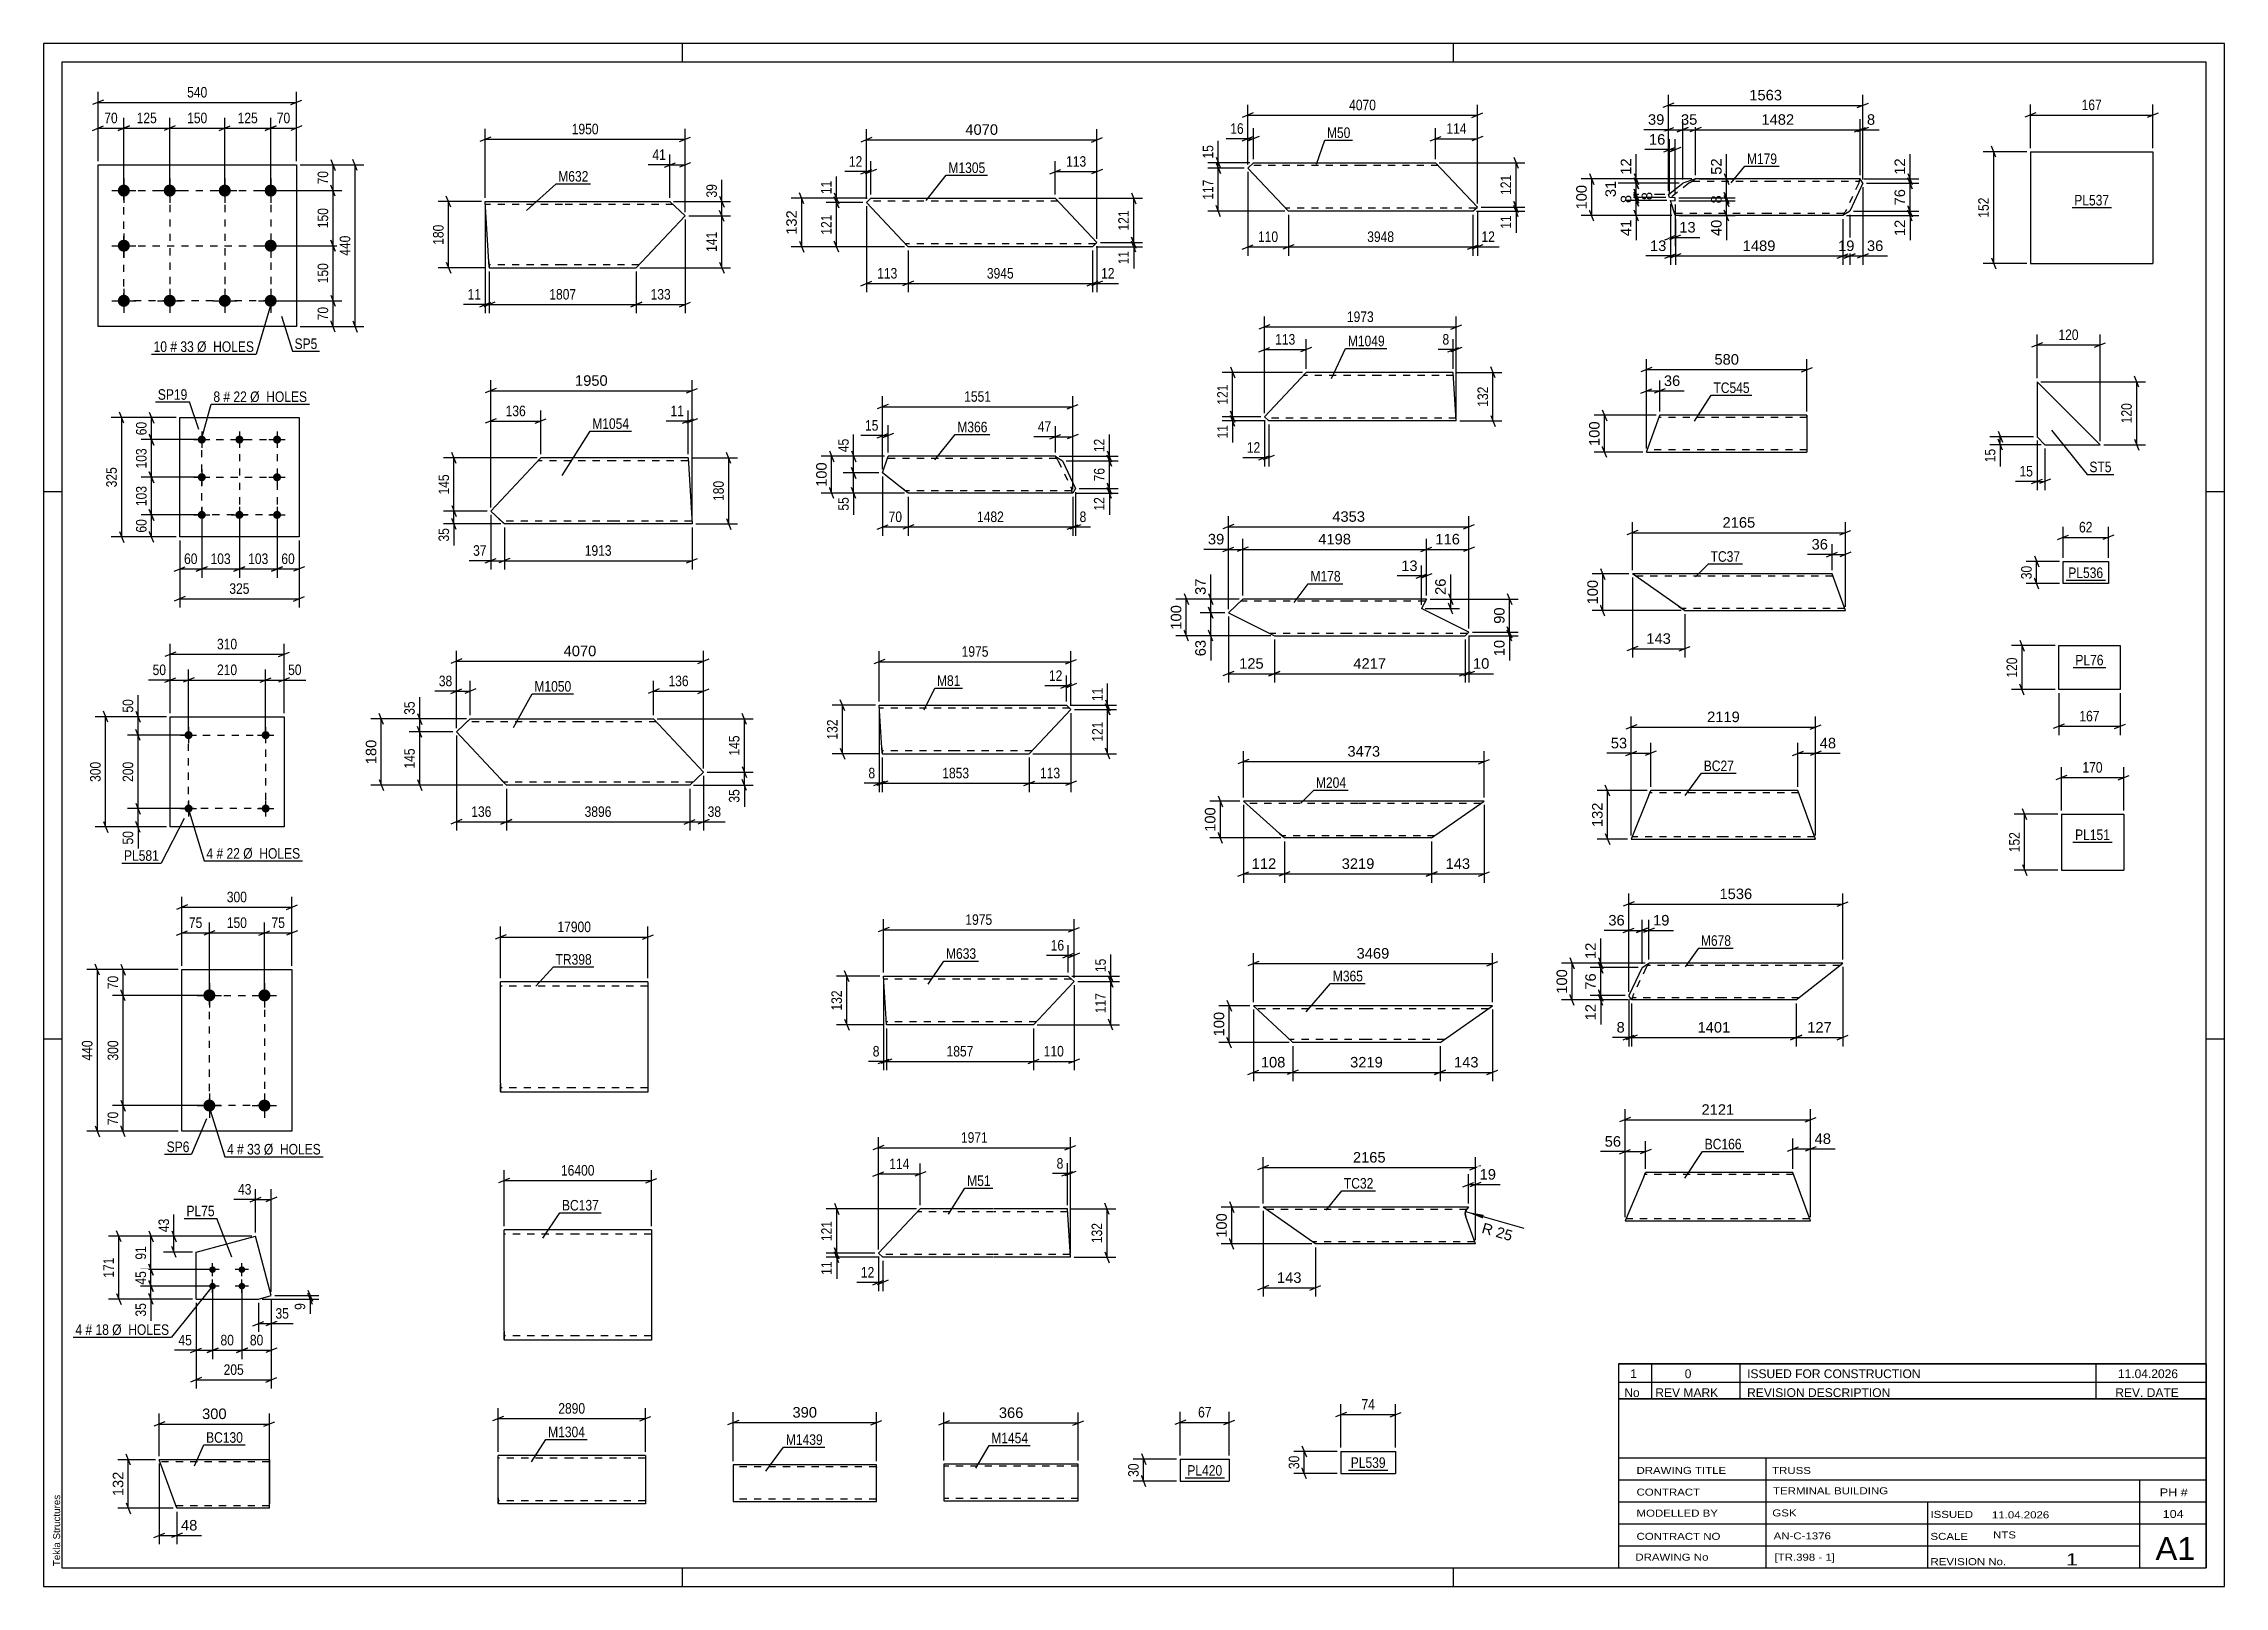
# Paper-space layout 'Layout1' of a CAD drawing. Header units: millimetres. Extents: x 0 to 594, y 0 to 420.
# The model-space entities are those that its viewports show. They can reach past a viewport. Long polylines and large blocks are cut down to what shows.
import ezdxf

# ---------------------------------------------------------------- set-up
doc = ezdxf.new("R2010")
doc.units = ezdxf.units.MM
doc.linetypes.add('DXK_LINE_DOT2', pattern=[3.9198, 1.9599, -1.9599])
doc.layers.add('Viewport layer', color=7, linetype='Continuous', plot=False)
doc.styles.add('Arial', font='ARIAL.TTF', dxfattribs={"height": 0.2})
doc.styles.add('Arial Narrow', font='ARIALN.TTF', dxfattribs={"height": 0.2})

# ---------------------------------------------------------------- blocks, each defined once
blk = doc.blocks.new('Unknown-335479075-1133 - 26624')
at = {"color": 5, "linetype": 'Continuous'}
for p, q in [((594, 420), (0, 420)), ((0, 420), (0, 0)), ((174, 415), (174, 420)), ((384, 415), (384, 420)), ((594, 0), (594, 420)), ((589, 415), (5, 415)), ((5, 415), (5, 5)), ((589, 5), (589, 415)), ((5, 298), (0, 298)), ((594, 298), (589, 298)), ((5, 149), (0, 149)), ((594, 149), (589, 149)), ((0, 0), (594, 0)), ((5, 5), (589, 5)), ((174, 0), (174, 5)), ((384, 0), (384, 5))]:
    blk.add_line(p, q, dxfattribs=at)
at = {"color": 174, "linetype": 'Continuous', "style": 'Arial'}
blk.add_text('Tekla Structures', height=1.9102, rotation=90, dxfattribs=at).set_placement((4.5, 5.5))
blk = doc.blocks.new('Part-335479075-19653 - 19652')
at = {"color": 2, "linetype": 'Continuous'}
for p, q in [((445.32, 266.85), (432.75, 275.65)), ((467.03, 275.65), (432.75, 275.65)), ((487.13, 275.65), (467.13, 275.65)), ((490.77, 265.65), (487.13, 275.65)), ((445.32, 266.85), (447.03, 265.65)), ((447.03, 265.65), (467.03, 265.65)), ((467.13, 265.65), (490.77, 265.65))]:
    blk.add_line(p, q, dxfattribs=at)
at = {"color": 7, "linetype": 'DXK_LINE_DOT2'}
for p, q in [((467.03, 275.05), (433.61, 275.05)), ((487.35, 275.05), (467.13, 275.05)), ((446.9, 265.74), (445.32, 266.85)), ((467.03, 266.25), (446.17, 266.25)), ((490.55, 266.25), (467.13, 266.25))]:
    blk.add_line(p, q, dxfattribs=at)
blk = doc.blocks.new('Part-335479075-15402 - 15401')
at = {"color": 2, "linetype": 'Continuous'}
for p, q in [((145.44, 97.04), (125.44, 97.04)), ((125.44, 69.44), (125.44, 97.04)), ((165.54, 97.04), (145.54, 97.04)), ((165.54, 97.04), (165.54, 67.04)), ((125.44, 69.44), (125.44, 67.04)), ((145.44, 67.04), (125.44, 67.04)), ((165.54, 67.04), (145.54, 67.04))]:
    blk.add_line(p, q, dxfattribs=at)
at = {"color": 7, "linetype": 'DXK_LINE_DOT2'}
for p, q in [((145.44, 95.84), (125.44, 95.84)), ((165.54, 95.84), (145.54, 95.84)), ((125.44, 67.22), (125.44, 69.44)), ((125.44, 68.24), (125.44, 68.33)), ((145.44, 68.24), (125.44, 68.24)), ((165.54, 68.24), (145.54, 68.24)), ((165.54, 68.24), (165.54, 68.33))]:
    blk.add_line(p, q, dxfattribs=at)
blk = doc.blocks.new('Part-335479075-19574 - 19573')
at = {"color": 2, "linetype": 'Continuous'}
for p, q in [((326.63, 268.78), (322.7, 265.06)), ((355.25, 268.78), (326.63, 268.78)), ((376.63, 268.78), (355.35, 268.78)), ((376.63, 268.78), (375.35, 266.21)), ((322.7, 265.06), (335.25, 258.78)), ((388.21, 259.77), (375.35, 266.21)), ((335.25, 258.78), (355.25, 258.78)), ((355.35, 258.78), (387.16, 258.78)), ((387.16, 258.78), (388.21, 259.77))]:
    blk.add_line(p, q, dxfattribs=at)
at = {"color": 7, "linetype": 'DXK_LINE_DOT2'}
for p, q in [((355.25, 268.18), (326, 268.18)), ((376.33, 268.18), (355.35, 268.18)), ((355.25, 259.38), (334.05, 259.38)), ((387.8, 259.38), (355.35, 259.38))]:
    blk.add_line(p, q, dxfattribs=at)
blk = doc.blocks.new('Part-335479075-19604 - 19603')
at = {"color": 2, "linetype": 'Continuous'}
for p, q in [((336.63, 204.95), (326.81, 213.75)), ((357.97, 213.75), (326.81, 213.75)), ((392.35, 213.75), (358.07, 213.75)), ((378.07, 203.75), (392.35, 213.75)), ((336.63, 204.95), (337.97, 203.75)), ((357.97, 203.75), (337.97, 203.75)), ((378.07, 203.75), (358.07, 203.75))]:
    blk.add_line(p, q, dxfattribs=at)
at = {"color": 7, "linetype": 'DXK_LINE_DOT2'}
for p, q in [((357.97, 213.15), (327.48, 213.15)), ((391.49, 213.15), (358.07, 213.15)), ((337.86, 203.84), (336.63, 204.95)), ((357.97, 204.35), (337.3, 204.35)), ((378.92, 204.35), (358.07, 204.35))]:
    blk.add_line(p, q, dxfattribs=at)
blk = doc.blocks.new('Part-335479075-15411 - 15410')
at = {"color": 2, "linetype": 'Continuous'}
for p, q in [((37.08, 285.7), (37.08, 318.2)), ((37.08, 318.2), (69.58, 318.2)), ((69.58, 318.2), (69.58, 285.7)), ((69.58, 285.7), (37.08, 285.7))]:
    blk.add_line(p, q, dxfattribs=at)
blk = doc.blocks.new('Bolt-335479075-15412 - 15410')
at = {"linetype": 'Continuous'}
for points in [[(43.08, 313.3, -1), (43.08, 311.1, -1)], [(53.33, 313.3, -1), (53.33, 311.1, -1)], [(63.58, 313.3, -1), (63.58, 311.1, -1)], [(43.08, 303.05, -1), (43.08, 300.85, -1)], [(63.58, 303.05, -1), (63.58, 300.85, -1)], [(43.08, 292.8, -1), (43.08, 290.6, -1)], [(53.33, 292.8, -1), (53.33, 290.6, -1)], [(63.58, 292.8, -1), (63.58, 290.6, -1)]]:
    blk.add_hatch(color=1, dxfattribs=at).paths.add_polyline_path(points)
at = {"color": 1, "linetype": 'Continuous'}
for p, q in [((40.88, 312.2), (45.28, 312.2)), ((43.08, 314.4), (43.08, 310)), ((51.13, 312.2), (55.53, 312.2)), ((53.33, 314.4), (53.33, 310)), ((61.38, 312.2), (65.78, 312.2)), ((63.58, 314.4), (63.58, 310)), ((43.08, 304.15), (43.08, 299.75)), ((63.58, 304.15), (63.58, 299.75)), ((40.88, 301.95), (45.28, 301.95)), ((61.38, 301.95), (65.78, 301.95)), ((40.88, 291.7), (45.28, 291.7)), ((43.08, 293.9), (43.08, 289.5)), ((51.13, 291.7), (55.53, 291.7)), ((53.33, 293.9), (53.33, 289.5)), ((61.38, 291.7), (65.78, 291.7)), ((63.58, 293.9), (63.58, 289.5))]:
    blk.add_line(p, q, dxfattribs=at)
blk = doc.blocks.new('Part-335479075-19612 - 19611')
at = {"color": 2, "linetype": 'Continuous'}
for p, q in [((338.54, 149.66), (329.51, 158.06)), ((360.26, 158.06), (329.51, 158.06)), ((394.64, 158.06), (360.36, 158.06)), ((380.36, 148.06), (394.64, 158.06)), ((338.54, 149.66), (340.26, 148.06)), ((360.26, 148.06), (340.26, 148.06)), ((380.36, 148.06), (360.36, 148.06))]:
    blk.add_line(p, q, dxfattribs=at)
at = {"color": 7, "linetype": 'DXK_LINE_DOT2'}
for p, q in [((360.26, 157.26), (330.37, 157.26)), ((393.5, 157.26), (360.36, 157.26)), ((340.13, 148.18), (338.54, 149.66)), ((360.26, 148.86), (339.4, 148.86)), ((381.5, 148.86), (360.36, 148.86))]:
    blk.add_line(p, q, dxfattribs=at)
blk = doc.blocks.new('Part-335479075-19620 - 19619')
at = {"color": 2, "linetype": 'Continuous'}
for p, q in [((442.58, 378.9), (446.48, 381.97)), ((449.94, 383.17), (446.48, 381.97)), ((469.94, 383.17), (449.94, 383.17)), ((494.76, 383.17), (470.04, 383.17)), ((495.52, 381.97), (491.94, 374.37)), ((495.52, 381.97), (494.76, 383.17)), ((442.84, 378.1), (442.58, 378.9)), ((444.44, 378), (442.84, 378.1)), ((443.11, 377.28), (444.39, 377.2)), ((444.06, 374.37), (443.11, 377.28)), ((444.43, 373.26), (444.06, 374.37)), ((444.39, 377.2), (444.44, 378)), ((491.94, 374.37), (490.04, 373.17)), ((444.46, 373.17), (444.43, 373.26)), ((469.94, 373.17), (444.46, 373.17)), ((490.04, 373.17), (470.04, 373.17))]:
    blk.add_line(p, q, dxfattribs=at)
at = {"color": 7, "linetype": 'DXK_LINE_DOT2'}
for p, q in [((448.12, 381.97), (443.17, 378.08)), ((448.46, 382.2), (448.12, 381.97)), ((448.46, 382.2), (448.74, 382.34)), ((448.74, 382.34), (448.82, 382.4)), ((448.74, 382.34), (448.82, 382.4)), ((449.05, 382.53), (448.82, 382.4)), ((449.05, 382.53), (449.18, 382.57)), ((449.94, 383.17), (449.18, 382.57)), ((449.18, 382.57), (469.94, 382.57)), ((470.04, 382.57), (494.47, 382.57)), ((494.4, 381.97), (490.81, 374.37)), ((494.47, 382.2), (494.4, 381.97)), ((494.76, 383.17), (494.47, 382.57)), ((494.5, 382.53), (494.47, 382.57)), ((494.5, 382.53), (494.47, 382.57)), ((494.48, 382.4), (494.47, 382.34)), ((494.47, 382.34), (494.48, 382.4)), ((494.47, 382.34), (494.47, 382.2)), ((494.5, 382.53), (494.48, 382.4)), ((444.06, 374.37), (444.34, 373.52)), ((490.81, 374.37), (490.67, 374.14)), ((469.94, 373.77), (444.26, 373.77)), ((490.33, 373.77), (470.04, 373.77)), ((490.33, 373.77), (490.04, 373.17)), ((490.4, 373.82), (490.33, 373.77)), ((490.33, 373.77), (490.4, 373.82)), ((490.4, 373.82), (490.5, 373.95)), ((490.5, 373.95), (490.53, 374)), ((490.5, 373.95), (490.53, 374)), ((490.53, 374), (490.67, 374.14))]:
    blk.add_line(p, q, dxfattribs=at)
blk = doc.blocks.new('Part-335479075-15423 - 15422')
at = {"color": 2, "linetype": 'Continuous'}
for p, q in [((541.18, 390.55), (541.18, 360.15)), ((541.18, 390.55), (574.54, 390.55)), ((574.54, 390.55), (574.54, 360.15)), ((541.18, 360.15), (574.54, 360.15))]:
    blk.add_line(p, q, dxfattribs=at)
blk = doc.blocks.new('Part-335479075-19628 - 19627')
at = {"color": 2, "linetype": 'Continuous'}
for p, q in [((436.56, 308.81), (439.77, 317.61)), ((439.77, 317.61), (440.2, 318.81)), ((460.2, 318.81), (440.2, 318.81)), ((480.3, 318.81), (460.3, 318.81)), ((480.3, 318.81), (480.3, 318.72)), ((480.3, 318.72), (480.3, 308.81)), ((436.56, 308.81), (460.2, 308.81)), ((460.3, 308.81), (480.3, 308.81))]:
    blk.add_line(p, q, dxfattribs=at)
at = {"color": 7, "linetype": 'DXK_LINE_DOT2'}
for p, q in [((460.2, 318.21), (439.99, 318.21)), ((440.17, 318.72), (440.08, 318.45)), ((440.2, 318.81), (440.17, 318.72)), ((480.3, 318.21), (460.3, 318.21)), ((480.3, 318.45), (480.3, 318.81)), ((436.56, 308.81), (436.6, 308.9)), ((460.2, 309.41), (436.78, 309.41)), ((480.3, 309.41), (460.3, 309.41))]:
    blk.add_line(p, q, dxfattribs=at)
blk = doc.blocks.new('Part-335479075-19637 - 19636')
at = {"color": 2, "linetype": 'Continuous'}
for p, q in [((435.37, 168.46), (431.78, 160.86)), ((435.37, 168.46), (437.26, 169.66)), ((457.26, 169.66), (437.26, 169.66)), ((490.07, 169.66), (457.36, 169.66)), ((477.36, 159.66), (490.07, 169.66)), ((432.55, 159.66), (431.78, 160.86)), ((457.26, 159.66), (432.55, 159.66)), ((477.36, 159.66), (457.36, 159.66))]:
    blk.add_line(p, q, dxfattribs=at)
at = {"color": 7, "linetype": 'DXK_LINE_DOT2'}
for p, q in [((436.49, 168.46), (432.91, 160.86)), ((436.63, 168.69), (436.49, 168.46)), ((436.63, 168.69), (436.77, 168.84)), ((436.77, 168.84), (436.8, 168.89)), ((436.77, 168.84), (436.8, 168.89)), ((436.9, 169.02), (436.8, 168.89)), ((436.98, 169.06), (436.9, 169.02)), ((436.98, 169.06), (436.9, 169.02)), ((437.26, 169.66), (436.98, 169.06)), ((457.26, 169.06), (436.98, 169.06)), ((489.31, 169.06), (457.36, 169.06)), ((432.8, 160.31), (432.82, 160.44)), ((432.82, 160.44), (432.83, 160.49)), ((432.82, 160.44), (432.83, 160.49)), ((432.91, 160.86), (432.83, 160.63)), ((432.83, 160.49), (432.83, 160.63)), ((432.55, 159.66), (432.83, 160.26)), ((432.83, 160.26), (432.8, 160.31)), ((432.8, 160.31), (432.83, 160.26)), ((457.26, 160.26), (432.83, 160.26)), ((478.12, 160.26), (457.36, 160.26))]:
    blk.add_line(p, q, dxfattribs=at)
blk = doc.blocks.new('Part-335479075-15430 - 15429')
at = {"color": 2, "linetype": 'Continuous'}
for p, q in [((549.59, 210.19), (549.59, 194.99)), ((549.59, 210.19), (566.57, 210.19)), ((566.57, 210.19), (566.57, 194.99)), ((549.59, 194.99), (566.57, 194.99))]:
    blk.add_line(p, q, dxfattribs=at)
blk = doc.blocks.new('Part-335479075-19645 - 19644')
at = {"color": 2, "linetype": 'Continuous'}
for p, q in [((366.42, 103.24), (332.14, 103.24)), ((344.71, 94.44), (332.14, 103.24)), ((388.1, 103.24), (366.52, 103.24)), ((387.2, 101.5), (387.33, 102.04)), ((387.34, 100.57), (387.2, 101.5)), ((387.33, 102.04), (387.42, 102.4)), ((387.78, 102.89), (387.42, 102.4)), ((387.78, 102.89), (387.98, 103.15)), ((387.98, 103.15), (388.1, 103.24)), ((390.01, 93.24), (387.34, 100.57)), ((346.42, 93.24), (344.71, 94.44)), ((366.42, 93.24), (346.42, 93.24)), ((390.01, 93.24), (366.52, 93.24))]:
    blk.add_line(p, q, dxfattribs=at)
at = {"color": 7, "linetype": 'DXK_LINE_DOT2'}
for p, q in [((366.42, 102.64), (333, 102.64)), ((387.59, 102.64), (366.52, 102.64)), ((387.33, 102.04), (387.2, 101.5)), ((387.2, 101.5), (387.33, 102.04)), ((387.33, 102.04), (387.2, 101.5)), ((387.2, 101.5), (387.34, 100.57)), ((387.34, 100.57), (387.2, 101.5)), ((387.2, 101.5), (387.34, 100.57)), ((387.42, 102.4), (387.46, 102.46)), ((387.46, 102.46), (387.49, 102.5)), ((346.29, 93.33), (344.71, 94.44)), ((366.42, 93.84), (345.57, 93.84)), ((389.79, 93.84), (366.52, 93.84))]:
    blk.add_line(p, q, dxfattribs=at)
blk = doc.blocks.new('Part-335479075-15437 - 15436')
at = {"color": 2, "linetype": 'Continuous'}
for p, q in [((14.85, 342.99), (14.85, 386.99)), ((14.85, 386.99), (68.85, 386.99)), ((68.85, 386.99), (68.85, 342.99)), ((68.85, 342.99), (14.85, 342.99))]:
    blk.add_line(p, q, dxfattribs=at)
blk = doc.blocks.new('Bolt-335479075-15438 - 15436')
at = {"linetype": 'Continuous'}
for points in [[(21.85, 381.64, -1), (21.85, 378.34, -1)], [(34.35, 381.64, -1), (34.35, 378.34, -1)], [(49.35, 381.64, -1), (49.35, 378.34, -1)], [(61.85, 381.64, -1), (61.85, 378.34, -1)], [(21.85, 366.64, -1), (21.85, 363.34, -1)], [(61.85, 366.64, -1), (61.85, 363.34, -1)], [(21.85, 351.64, -1), (21.85, 348.34, -1)], [(34.35, 351.64, -1), (34.35, 348.34, -1)], [(49.35, 351.64, -1), (49.35, 348.34, -1)], [(61.85, 351.64, -1), (61.85, 348.34, -1)]]:
    blk.add_hatch(color=1, dxfattribs=at).paths.add_polyline_path(points)
at = {"color": 1, "linetype": 'Continuous'}
for p, q in [((21.85, 383.29), (21.85, 376.69)), ((34.35, 383.29), (34.35, 376.69)), ((49.35, 383.29), (49.35, 376.69)), ((61.85, 383.29), (61.85, 376.69)), ((18.55, 379.99), (25.15, 379.99)), ((31.05, 379.99), (37.65, 379.99)), ((46.05, 379.99), (52.65, 379.99)), ((58.55, 379.99), (65.15, 379.99)), ((21.85, 368.29), (21.85, 361.69)), ((61.85, 368.29), (61.85, 361.69)), ((18.55, 364.99), (25.15, 364.99)), ((58.55, 364.99), (65.15, 364.99)), ((21.85, 353.29), (21.85, 346.69)), ((34.35, 353.29), (34.35, 346.69)), ((49.35, 353.29), (49.35, 346.69)), ((61.85, 353.29), (61.85, 346.69)), ((18.55, 349.99), (25.15, 349.99)), ((31.05, 349.99), (37.65, 349.99)), ((46.05, 349.99), (52.65, 349.99)), ((58.55, 349.99), (65.15, 349.99))]:
    blk.add_line(p, q, dxfattribs=at)
blk = doc.blocks.new('Part-335479075-19661 - 19660')
at = {"color": 2, "linetype": 'Continuous'}
for p, q in [((437.27, 215.44), (432.45, 203.44)), ((437.27, 215.44), (437.75, 216.64)), ((457.75, 216.64), (437.75, 216.64)), ((477.85, 216.64), (457.85, 216.64)), ((482.65, 203.44), (477.85, 216.64)), ((432.45, 203.44), (457.75, 203.44)), ((457.85, 203.44), (482.65, 203.44))]:
    blk.add_line(p, q, dxfattribs=at)
at = {"color": 7, "linetype": 'DXK_LINE_DOT2'}
for p, q in [((457.75, 216.04), (437.51, 216.04)), ((437.71, 216.55), (437.61, 216.29)), ((437.75, 216.64), (437.71, 216.55)), ((478.07, 216.04), (457.85, 216.04)), ((457.75, 204.04), (432.69, 204.04)), ((482.43, 204.04), (457.85, 204.04))]:
    blk.add_line(p, q, dxfattribs=at)
blk = doc.blocks.new('Part-335479075-19669 - 19668')
at = {"color": 2, "linetype": 'Continuous'}
for p, q in [((435.86, 111.49), (430.78, 99.49)), ((435.86, 111.49), (436.36, 112.69)), ((456.36, 112.69), (436.36, 112.69)), ((476.46, 112.69), (456.46, 112.69)), ((481.27, 99.49), (476.46, 112.69)), ((430.78, 99.49), (456.36, 99.49)), ((456.46, 99.49), (481.27, 99.49))]:
    blk.add_line(p, q, dxfattribs=at)
at = {"color": 7, "linetype": 'DXK_LINE_DOT2'}
for p, q in [((456.36, 112.09), (436.11, 112.09)), ((436.33, 112.6), (436.22, 112.34)), ((436.36, 112.69), (436.33, 112.6)), ((476.68, 112.09), (456.46, 112.09)), ((456.36, 100.09), (431.03, 100.09)), ((481.05, 100.09), (456.46, 100.09))]:
    blk.add_line(p, q, dxfattribs=at)
blk = doc.blocks.new('Part-335479075-15445 - 15444')
at = {"color": 2, "linetype": 'Continuous'}
for p, q in [((37.65, 123.9), (37.65, 167.9)), ((37.65, 167.9), (67.65, 167.9)), ((67.65, 167.9), (67.65, 123.9)), ((67.65, 123.9), (37.65, 123.9))]:
    blk.add_line(p, q, dxfattribs=at)
blk = doc.blocks.new('Bolt-335479075-15446 - 15444')
at = {"linetype": 'Continuous'}
for points in [[(45.15, 162.55, -1), (45.15, 159.25, -1)], [(60.15, 162.55, -1), (60.15, 159.25, -1)], [(45.15, 132.55, -1), (45.15, 129.25, -1)], [(60.15, 132.55, -1), (60.15, 129.25, -1)]]:
    blk.add_hatch(color=1, dxfattribs=at).paths.add_polyline_path(points)
at = {"color": 1, "linetype": 'Continuous'}
for p, q in [((41.85, 160.9), (48.45, 160.9)), ((45.15, 164.2), (45.15, 157.6)), ((56.85, 160.9), (63.45, 160.9)), ((60.15, 164.2), (60.15, 157.6)), ((41.85, 130.9), (48.45, 130.9)), ((45.15, 134.2), (45.15, 127.6)), ((56.85, 130.9), (63.45, 130.9)), ((60.15, 134.2), (60.15, 127.6))]:
    blk.add_line(p, q, dxfattribs=at)
blk = doc.blocks.new('Part-335479075-19677 - 19676')
at = {"color": 2, "linetype": 'Continuous'}
for p, q in [((61.49, 34.48), (31.49, 34.48)), ((36.3, 21.28), (31.49, 34.48)), ((61.49, 34.48), (61.49, 34.39)), ((61.49, 34.39), (61.49, 33.28)), ((61.49, 33.28), (61.49, 22.48)), ((61.49, 21.28), (36.3, 21.28)), ((61.49, 21.28), (61.49, 22.48))]:
    blk.add_line(p, q, dxfattribs=at)
at = {"color": 7, "linetype": 'DXK_LINE_DOT2'}
for p, q in [((61.49, 33.88), (31.71, 33.88)), ((61.49, 34.13), (61.49, 33.28)), ((61.49, 21.88), (36.08, 21.88)), ((36.17, 21.64), (36.3, 21.28)), ((61.49, 21.38), (61.49, 21.64)), ((61.49, 21.28), (61.49, 21.38))]:
    blk.add_line(p, q, dxfattribs=at)
blk = doc.blocks.new('Part-335479075-15248 - 15217')
at = {"color": 2, "linetype": 'Continuous'}
for p, q in [((227.39, 90.7), (238.77, 102.78)), ((258.77, 102.78), (238.77, 102.78)), ((278.87, 102.78), (258.87, 102.78)), ((279.66, 89.58), (278.87, 102.78)), ((228.58, 89.58), (227.39, 90.7)), ((258.77, 89.58), (228.58, 89.58)), ((279.66, 89.58), (258.87, 89.58))]:
    blk.add_line(p, q, dxfattribs=at)
at = {"color": 7, "linetype": 'DXK_LINE_DOT2'}
for p, q in [((258.77, 101.98), (238.02, 101.98)), ((278.92, 101.98), (258.87, 101.98)), ((258.77, 90.38), (227.73, 90.38)), ((279.61, 90.38), (258.87, 90.38)), ((279.61, 90.38), (279.61, 90.44))]:
    blk.add_line(p, q, dxfattribs=at)
blk = doc.blocks.new('Part-335479075-15255 - 15254')
at = {"color": 2, "linetype": 'Continuous'}
for p, q in [((328, 386.11), (329.57, 387.59)), ((337.53, 375.99), (328, 386.11)), ((329.57, 387.59), (359.04, 387.59)), ((359.14, 387.59), (379.14, 387.59)), ((390.52, 375.51), (379.14, 387.59)), ((339.04, 374.39), (337.53, 375.99)), ((359.04, 374.39), (339.04, 374.39)), ((389.33, 374.39), (359.14, 374.39)), ((389.33, 374.39), (390.52, 375.51))]:
    blk.add_line(p, q, dxfattribs=at)
at = {"color": 7, "linetype": 'DXK_LINE_DOT2'}
for p, q in [((359.04, 386.79), (328.72, 386.79)), ((379.89, 386.79), (359.14, 386.79)), ((337.53, 375.99), (338.93, 374.51)), ((359.04, 375.19), (338.29, 375.19)), ((390.18, 375.19), (359.14, 375.19))]:
    blk.add_line(p, q, dxfattribs=at)
blk = doc.blocks.new('Part-335479075-15264 - 15263')
at = {"color": 2, "linetype": 'Continuous'}
for p, q in [((332.52, 318.42), (343.87, 330.48)), ((363.87, 330.48), (343.87, 330.48)), ((383.97, 330.48), (363.97, 330.48)), ((384.78, 317.28), (383.97, 330.48)), ((333.72, 317.28), (332.52, 318.42)), ((363.87, 317.28), (333.72, 317.28)), ((384.78, 317.28), (363.97, 317.28))]:
    blk.add_line(p, q, dxfattribs=at)
at = {"color": 7, "linetype": 'DXK_LINE_DOT2'}
for p, q in [((363.87, 329.68), (343.12, 329.68)), ((384.02, 329.68), (363.97, 329.68)), ((363.87, 318.08), (332.87, 318.08)), ((384.73, 318.08), (363.97, 318.08)), ((384.73, 318.08), (384.73, 318.15))]:
    blk.add_line(p, q, dxfattribs=at)
blk = doc.blocks.new('Part-335479075-15554 - 15553')
at = {"color": 2, "linetype": 'Continuous'}
for p, q in [((144.48, 164.56), (124.48, 164.56)), ((124.48, 136.96), (124.48, 164.56)), ((164.58, 164.56), (144.58, 164.56)), ((164.58, 164.56), (164.58, 134.56)), ((124.48, 136.96), (124.48, 134.56)), ((144.48, 134.56), (124.48, 134.56)), ((164.58, 134.56), (144.58, 134.56))]:
    blk.add_line(p, q, dxfattribs=at)
at = {"color": 7, "linetype": 'DXK_LINE_DOT2'}
for p, q in [((144.48, 163.36), (124.48, 163.36)), ((164.58, 163.36), (144.58, 163.36)), ((124.48, 134.74), (124.48, 136.96)), ((124.48, 135.76), (124.48, 135.85)), ((144.48, 135.76), (124.48, 135.76)), ((164.58, 135.76), (144.58, 135.76)), ((164.58, 135.76), (164.58, 135.85))]:
    blk.add_line(p, q, dxfattribs=at)
blk = doc.blocks.new('Part-335479075-15271 - 15270')
at = {"color": 2, "linetype": 'Continuous'}
for p, q in [((224.12, 376.77), (225.32, 377.9)), ((233.96, 366.3), (224.12, 376.77)), ((225.32, 377.9), (255.47, 377.9)), ((255.57, 377.9), (275.57, 377.9)), ((286.92, 365.83), (275.57, 377.9)), ((235.47, 364.7), (233.96, 366.3)), ((255.47, 364.7), (235.47, 364.7)), ((285.71, 364.7), (255.57, 364.7)), ((285.71, 364.7), (286.92, 365.83))]:
    blk.add_line(p, q, dxfattribs=at)
at = {"color": 7, "linetype": 'DXK_LINE_DOT2'}
for p, q in [((255.47, 377.1), (224.47, 377.1)), ((276.32, 377.1), (255.57, 377.1)), ((235.35, 364.82), (233.96, 366.3)), ((255.47, 365.5), (234.71, 365.5)), ((286.56, 365.5), (255.57, 365.5))]:
    blk.add_line(p, q, dxfattribs=at)
blk = doc.blocks.new('Part-335479075-15569 - 15568')
at = {"color": 2, "linetype": 'Continuous'}
for p, q in [((542.97, 327.96), (542.97, 312.96)), ((542.97, 327.96), (560.12, 310.81)), ((542.97, 312.96), (545.12, 310.81)), ((545.12, 310.81), (560.12, 310.81))]:
    blk.add_line(p, q, dxfattribs=at)
blk = doc.blocks.new('Part-335479075-15280 - 15279')
at = {"color": 2, "linetype": 'Continuous'}
for p, q in [((121.78, 292.75), (135.42, 307.23)), ((155.42, 307.23), (135.42, 307.23)), ((175.52, 307.23), (155.52, 307.23)), ((175.52, 307.23), (176.61, 289.23)), ((125.51, 289.23), (121.78, 292.75)), ((155.42, 289.23), (125.51, 289.23)), ((176.61, 289.23), (155.52, 289.23))]:
    blk.add_line(p, q, dxfattribs=at)
at = {"color": 7, "linetype": 'DXK_LINE_DOT2'}
for p, q in [((155.42, 306.43), (134.66, 306.43)), ((175.56, 306.43), (155.52, 306.43)), ((123.81, 290.83), (125.51, 289.23)), ((155.42, 290.03), (124.66, 290.03)), ((176.56, 290.03), (155.52, 290.03)), ((176.56, 290.03), (176.56, 290.09))]:
    blk.add_line(p, q, dxfattribs=at)
blk = doc.blocks.new('Part-335479075-15607 - 15606')
at = {"color": 2, "linetype": 'Continuous'}
for p, q in [((41.52, 91), (57.73, 95.32)), ((62.02, 79.16), (57.73, 95.32)), ((41.51, 78.23), (41.52, 91)), ((41.51, 78.23), (58.51, 78.23)), ((58.51, 78.23), (62.02, 79.16))]:
    blk.add_line(p, q, dxfattribs=at)
blk = doc.blocks.new('Bolt-335479075-15608 - 15606')
at = {"linetype": 'Continuous'}
for points in [[(45.11, 86.23, -1), (46.91, 86.23, -1)], [(53.11, 86.23, -1), (54.91, 86.23, -1)], [(45.11, 81.73, -1), (46.91, 81.73, -1)], [(53.11, 81.73, -1), (54.91, 81.73, -1)]]:
    blk.add_hatch(color=1, dxfattribs=at).paths.add_polyline_path(points)
at = {"color": 1, "linetype": 'Continuous'}
for p, q in [((47.81, 86.23), (44.21, 86.23)), ((46.01, 84.43), (46.01, 88.03)), ((46.01, 79.93), (46.01, 83.53)), ((55.81, 86.23), (52.21, 86.23)), ((54.01, 84.43), (54.01, 88.03)), ((54.01, 79.93), (54.01, 83.53)), ((47.81, 81.73), (44.21, 81.73)), ((55.81, 81.73), (52.21, 81.73))]:
    blk.add_line(p, q, dxfattribs=at)
blk = doc.blocks.new('Part-335479075-15287 - 15286')
at = {"color": 2, "linetype": 'Continuous'}
for p, q in [((114.48, 234.54), (112.43, 232.61)), ((124.53, 219.74), (112.43, 232.61)), ((116.19, 236.14), (114.48, 234.54)), ((116.19, 236.14), (146.04, 236.14)), ((146.14, 236.14), (166.14, 236.14)), ((166.14, 236.14), (179.74, 221.68)), ((179.74, 221.68), (175.99, 218.14)), ((126.04, 218.14), (124.53, 219.74)), ((146.04, 218.14), (126.04, 218.14)), ((175.99, 218.14), (146.14, 218.14))]:
    blk.add_line(p, q, dxfattribs=at)
at = {"color": 7, "linetype": 'DXK_LINE_DOT2'}
for p, q in [((116.19, 236.14), (115.13, 235.16)), ((146.04, 235.34), (115.33, 235.34)), ((166.89, 235.34), (146.14, 235.34)), ((125.92, 218.27), (124.53, 219.74)), ((146.04, 218.94), (125.28, 218.94)), ((176.84, 218.94), (146.14, 218.94))]:
    blk.add_line(p, q, dxfattribs=at)
blk = doc.blocks.new('Part-335479075-15294 - 15293')
at = {"color": 2, "linetype": 'Continuous'}
for p, q in [((143.8, 35.67), (123.8, 35.67)), ((123.8, 24.07), (123.8, 35.67)), ((163.9, 35.67), (143.9, 35.67)), ((163.9, 35.67), (163.9, 22.47)), ((123.8, 24.07), (123.8, 22.47)), ((143.8, 22.47), (123.8, 22.47)), ((163.9, 22.47), (143.9, 22.47))]:
    blk.add_line(p, q, dxfattribs=at)
at = {"color": 7, "linetype": 'DXK_LINE_DOT2'}
for p, q in [((143.8, 34.87), (123.8, 34.87)), ((163.9, 34.87), (143.9, 34.87)), ((123.8, 22.59), (123.8, 24.07)), ((123.8, 23.27), (123.8, 23.33)), ((143.8, 23.27), (123.8, 23.27)), ((163.9, 23.27), (143.9, 23.27)), ((163.9, 23.27), (163.9, 23.33))]:
    blk.add_line(p, q, dxfattribs=at)
blk = doc.blocks.new('Part-335479075-15353 - 15352')
at = {"color": 2, "linetype": 'Continuous'}
for p, q in [((228.52, 303.14), (230, 307.66)), ((235.49, 297.66), (228.52, 303.14)), ((255.49, 307.66), (230, 307.66)), ((275.59, 307.66), (255.59, 307.66)), ((275.59, 307.66), (277.48, 306.46)), ((277.48, 306.46), (281.06, 298.86)), ((255.49, 297.66), (235.49, 297.66)), ((280.3, 297.66), (255.59, 297.66)), ((281.06, 298.86), (280.3, 297.66))]:
    blk.add_line(p, q, dxfattribs=at)
at = {"color": 7, "linetype": 'DXK_LINE_DOT2'}
for p, q in [((255.49, 307.06), (229.8, 307.06)), ((275.87, 307.06), (255.59, 307.06)), ((275.87, 307.06), (275.59, 307.66)), ((275.94, 307.01), (275.87, 307.06)), ((275.87, 307.06), (275.94, 307.01)), ((275.94, 307.01), (276.04, 306.88)), ((276.04, 306.88), (276.08, 306.83)), ((276.08, 306.83), (276.04, 306.88)), ((276.08, 306.83), (276.21, 306.69)), ((276.36, 306.46), (276.21, 306.69)), ((276.36, 306.46), (279.94, 298.86)), ((235.49, 297.66), (233.96, 298.86)), ((255.49, 298.26), (234.72, 298.26)), ((280.02, 298.26), (255.59, 298.26)), ((279.94, 298.86), (280.01, 298.63)), ((280.01, 298.63), (280.01, 298.48)), ((280.01, 298.48), (280.03, 298.43)), ((280.03, 298.43), (280.01, 298.48)), ((280.04, 298.3), (280.02, 298.26)), ((280.02, 298.26), (280.04, 298.3)), ((280.3, 297.66), (280.02, 298.26)), ((280.03, 298.43), (280.04, 298.3))]:
    blk.add_line(p, q, dxfattribs=at)
blk = doc.blocks.new('Part-335479075-15360 - 15359')
at = {"color": 2, "linetype": 'Continuous'}
for p, q in [((121.28, 360.58), (120.28, 376.98)), ((120.28, 376.98), (141.33, 376.98)), ((141.43, 376.98), (170.61, 376.98)), ((174.73, 373.1), (170.61, 376.98)), ((161.43, 358.98), (174.73, 373.1)), ((121.28, 360.58), (121.37, 358.98)), ((121.37, 358.98), (141.33, 358.98)), ((141.43, 358.98), (161.43, 358.98))]:
    blk.add_line(p, q, dxfattribs=at)
at = {"color": 7, "linetype": 'DXK_LINE_DOT2'}
for p, q in [((141.33, 376.18), (120.33, 376.18)), ((171.46, 376.18), (141.43, 376.18)), ((121.37, 359.11), (121.28, 360.58)), ((121.33, 359.78), (121.32, 359.85)), ((141.33, 359.78), (121.33, 359.78)), ((162.18, 359.78), (141.43, 359.78))]:
    blk.add_line(p, q, dxfattribs=at)
blk = doc.blocks.new('Part-335479075-15367 - 15366')
at = {"color": 2, "linetype": 'Continuous'}
for p, q in [((229.48, 154.51), (228.79, 166.11)), ((228.79, 166.11), (249.53, 166.11)), ((249.63, 166.11), (279.1, 166.11)), ((280.56, 164.51), (269.63, 152.91)), ((279.1, 166.11), (280.67, 164.63)), ((280.67, 164.63), (280.56, 164.51)), ((229.58, 152.91), (229.48, 154.51)), ((249.53, 152.91), (229.58, 152.91)), ((269.63, 152.91), (249.63, 152.91))]:
    blk.add_line(p, q, dxfattribs=at)
at = {"color": 7, "linetype": 'DXK_LINE_DOT2'}
for p, q in [((249.53, 165.31), (228.84, 165.31)), ((279.95, 165.31), (249.63, 165.31)), ((229.57, 153.03), (229.48, 154.51)), ((229.53, 153.71), (229.53, 153.77)), ((249.53, 153.71), (229.53, 153.71)), ((270.38, 153.71), (249.63, 153.71))]:
    blk.add_line(p, q, dxfattribs=at)
blk = doc.blocks.new('Part-335479075-15374 - 15373')
at = {"color": 2, "linetype": 'Continuous'}
for p, q in [((228.31, 228.27), (227.61, 239.87)), ((227.61, 239.87), (248.36, 239.87)), ((248.46, 239.87), (278.61, 239.87)), ((268.46, 226.67), (279.81, 238.73)), ((278.61, 239.87), (279.81, 238.73)), ((228.31, 228.27), (228.41, 226.67)), ((228.41, 226.67), (248.36, 226.67)), ((248.46, 226.67), (268.46, 226.67))]:
    blk.add_line(p, q, dxfattribs=at)
at = {"color": 7, "linetype": 'DXK_LINE_DOT2'}
for p, q in [((248.36, 239.07), (227.66, 239.07)), ((279.46, 239.07), (248.46, 239.07)), ((228.4, 226.79), (228.31, 228.27)), ((228.36, 227.47), (228.36, 227.53)), ((248.36, 227.47), (228.36, 227.47)), ((269.22, 227.47), (248.46, 227.47))]:
    blk.add_line(p, q, dxfattribs=at)
blk = doc.blocks.new('Part-335479075-15453 - 15452')
at = {"color": 2, "linetype": 'Continuous'}
for p, q in [((548.89, 244.14), (548.89, 256.14)), ((548.89, 256.14), (565.6, 256.14)), ((565.6, 256.14), (565.6, 244.14)), ((565.6, 244.14), (548.89, 244.14))]:
    blk.add_line(p, q, dxfattribs=at)
blk = doc.blocks.new('Part-335479075-15471 - 15470')
at = {"color": 2, "linetype": 'Continuous'}
for p, q in [((550.08, 273.02), (550.08, 279.02)), ((550.08, 279.02), (562.39, 279.02)), ((562.39, 279.02), (562.39, 273.02)), ((562.39, 273.02), (550.08, 273.02))]:
    blk.add_line(p, q, dxfattribs=at)
blk = doc.blocks.new('Part-335479075-15481 - 15480')
at = {"color": 2, "linetype": 'Continuous'}
for p, q in [((353.35, 36.76), (353.35, 30.76)), ((353.35, 36.76), (368.23, 36.76)), ((368.23, 36.76), (368.23, 30.76)), ((353.35, 30.76), (368.23, 30.76))]:
    blk.add_line(p, q, dxfattribs=at)
blk = doc.blocks.new('Part-335479075-15491 - 15490')
at = {"color": 2, "linetype": 'Continuous'}
for p, q in [((309.62, 34.64), (309.62, 28.64)), ((309.62, 34.64), (322.95, 34.64)), ((322.95, 34.64), (322.95, 28.64)), ((309.62, 28.64), (322.95, 28.64))]:
    blk.add_line(p, q, dxfattribs=at)
blk = doc.blocks.new('Part-335479075-15503 - 15502')
at = {"color": 2, "linetype": 'Continuous'}
for p, q in [((281.83, 33.3), (245.23, 33.3)), ((245.23, 33.3), (245.23, 23.39)), ((281.83, 23.3), (281.83, 33.3)), ((245.23, 23.39), (245.23, 23.3)), ((245.23, 23.3), (281.83, 23.3))]:
    blk.add_line(p, q, dxfattribs=at)
at = {"color": 7, "linetype": 'DXK_LINE_DOT2'}
for p, q in [((281.83, 32.7), (245.23, 32.7)), ((245.23, 23.9), (245.23, 23.94)), ((281.83, 23.9), (245.23, 23.9)), ((281.83, 23.9), (281.83, 23.94))]:
    blk.add_line(p, q, dxfattribs=at)
blk = doc.blocks.new('Part-335479075-15510 - 15509')
at = {"color": 2, "linetype": 'Continuous'}
for p, q in [((34.48, 206.75), (34.48, 236.75)), ((34.48, 236.75), (65.48, 236.75)), ((65.48, 236.75), (65.48, 206.75)), ((65.48, 206.75), (34.48, 206.75))]:
    blk.add_line(p, q, dxfattribs=at)
blk = doc.blocks.new('Bolt-335479075-15511 - 15509')
at = {"linetype": 'Continuous'}
for points in [[(40.58, 211.75, -1), (38.38, 211.75, -1)], [(61.58, 211.75, -1), (59.38, 211.75, -1)]]:
    blk.add_hatch(color=1, dxfattribs=at).paths.add_polyline_path(points)
at = {"color": 1, "linetype": 'Continuous'}
for p, q in [((39.48, 213.95), (39.48, 209.55)), ((60.48, 213.95), (60.48, 209.55)), ((37.28, 211.75), (41.68, 211.75)), ((58.28, 211.75), (62.68, 211.75))]:
    blk.add_line(p, q, dxfattribs=at)
blk = doc.blocks.new('Bolt-335479075-15512 - 15509')
at = {"linetype": 'Continuous'}
for points in [[(40.58, 231.75, -1), (38.38, 231.75, -1)], [(61.58, 231.75, -1), (59.38, 231.75, -1)]]:
    blk.add_hatch(color=1, dxfattribs=at).paths.add_polyline_path(points)
at = {"color": 1, "linetype": 'Continuous'}
for p, q in [((37.28, 231.75), (41.68, 231.75)), ((39.48, 233.95), (39.48, 229.55)), ((58.28, 231.75), (62.68, 231.75)), ((60.48, 233.95), (60.48, 229.55))]:
    blk.add_line(p, q, dxfattribs=at)
blk = doc.blocks.new('Part-335479075-15525 - 15524')
at = {"color": 2, "linetype": 'Continuous'}
for p, q in [((226.82, 33.11), (187.82, 33.11)), ((187.82, 33.11), (187.82, 23.21)), ((226.82, 24.31), (226.82, 33.11)), ((226.82, 23.11), (226.82, 24.31)), ((187.82, 23.21), (187.82, 23.11)), ((187.82, 23.11), (226.82, 23.11))]:
    blk.add_line(p, q, dxfattribs=at)
at = {"color": 7, "linetype": 'DXK_LINE_DOT2'}
for p, q in [((226.82, 32.51), (187.82, 32.51)), ((226.82, 32.51), (226.82, 32.47)), ((226.82, 32.47), (226.82, 32.51)), ((226.82, 32.37), (226.82, 32.47)), ((226.82, 32.47), (226.82, 32.37)), ((187.82, 23.71), (187.82, 23.76)), ((226.82, 23.76), (226.82, 24.09)), ((226.82, 23.71), (226.82, 23.76)), ((226.82, 23.71), (187.82, 23.71))]:
    blk.add_line(p, q, dxfattribs=at)
blk = doc.blocks.new('Rectangle-335479075-19203 - 15410')
at = {"color": 1, "linetype": 'DXK_LINE_DOT2'}
blk.add_lwpolyline([(43.08, 312.2), (63.58, 312.2), (63.58, 291.7), (43.08, 291.7), (43.08, 312.2)], close=True, dxfattribs=at)
blk = doc.blocks.new('Rectangle-335479075-19160 - 15436')
at = {"color": 1, "linetype": 'DXK_LINE_DOT2'}
blk.add_lwpolyline([(21.85, 379.99), (61.85, 379.99), (61.85, 349.99), (21.85, 349.99), (21.85, 379.99)], close=True, dxfattribs=at)
blk = doc.blocks.new('Rectangle-335479075-19420 - 15444')
at = {"color": 1, "linetype": 'DXK_LINE_DOT2'}
blk.add_lwpolyline([(45.15, 160.9), (60.15, 160.9), (60.15, 130.9), (45.15, 130.9), (45.15, 160.9)], close=True, dxfattribs=at)
blk = doc.blocks.new('Rectangle-335479075-19387 - 15509')
at = {"color": 1, "linetype": 'DXK_LINE_DOT2'}
blk.add_lwpolyline([(39.48, 231.75), (60.48, 231.75), (60.48, 211.75), (39.48, 211.75), (39.48, 231.75)], close=True, dxfattribs=at)
blk = doc.blocks.new('Line-335479075-19213 - 15410')
at = {"color": 1, "linetype": 'DXK_LINE_DOT2'}
blk.add_line((53.33, 312.2), (53.33, 291.7), dxfattribs=at)
blk = doc.blocks.new('Line-335479075-19170 - 15436')
at = {"color": 1, "linetype": 'DXK_LINE_DOT2'}
blk.add_line((21.85, 364.99), (61.85, 364.99), dxfattribs=at)
blk = doc.blocks.new('Line-335479075-19220 - 15410')
at = {"color": 1, "linetype": 'DXK_LINE_DOT2'}
blk.add_line((43.08, 301.95), (63.58, 301.95), dxfattribs=at)
blk = doc.blocks.new('Line-335479075-19177 - 15436')
at = {"color": 1, "linetype": 'DXK_LINE_DOT2'}
blk.add_line((49.35, 379.99), (49.35, 349.99), dxfattribs=at)
blk = doc.blocks.new('Line-335479075-19184 - 15436')
at = {"color": 1, "linetype": 'DXK_LINE_DOT2'}
blk.add_line((34.35, 379.99), (34.35, 349.99), dxfattribs=at)
blk = doc.blocks.new('StraightDimension-335479075-24578 - 19652')
at = {"color": 7, "linetype": 'Continuous'}
for p, q in [((431.75, 275.65), (421.84, 275.65)), ((424.09, 277.15), (425.29, 274.15)), ((424.69, 265.65), (424.69, 275.65)), ((446.03, 265.65), (421.84, 265.65)), ((425.29, 264.15), (424.09, 267.15))]:
    blk.add_line(p, q, dxfattribs=at)
at = {"color": 0}
blk.add_wipeout([(423.94, 274.59), (419.74, 274.59), (419.74, 266.72), (423.94, 266.72)], dxfattribs=at)
at = {"color": 3, "style": 'Arial'}
blk.add_text('100', height=2.865, rotation=90.00021, dxfattribs=at).set_placement((423.34, 267.32))
blk = doc.blocks.new('StraightDimension-335479075-24623 - 19652')
at = {"color": 7, "linetype": 'Continuous'}
for p, q in [((485.63, 280.32), (488.63, 281.52)), ((487.13, 276.65), (487.13, 283.77)), ((487.13, 280.92), (490.77, 280.92)), ((492.27, 281.52), (489.27, 280.32)), ((490.77, 266.65), (490.77, 283.77))]:
    blk.add_line(p, q, dxfattribs=at)
at = {"color": 0}
blk.add_wipeout([(486.6, 281.67), (486.6, 285.87), (480.96, 285.87), (480.96, 281.67)], dxfattribs=at)
at = {"color": 7, "linetype": 'Continuous'}
blk.add_line((487.13, 280.92), (480.43, 280.92), dxfattribs=at)
blk.add_line((487.13, 280.92), (480.43, 280.92), dxfattribs=at)
at = {"color": 3, "style": 'Arial'}
blk.add_text('36', height=2.865, dxfattribs=at).set_placement((481.56, 282.27))
blk = doc.blocks.new('StraightDimension-335479075-24554 - 19652')
at = {"color": 7, "linetype": 'Continuous'}
for p, q in [((432.75, 274.65), (432.75, 252.85)), ((447.03, 264.65), (447.03, 252.85)), ((434.25, 255.85), (431.25, 254.65)), ((445.53, 254.65), (448.53, 255.85)), ((432.75, 255.25), (447.03, 255.25))]:
    blk.add_line(p, q, dxfattribs=at)
at = {"color": 0}
blk.add_wipeout([(443.82, 256), (443.82, 260.2), (435.95, 260.2), (435.95, 256)], dxfattribs=at)
at = {"color": 3, "style": 'Arial'}
blk.add_text('143', height=2.865, dxfattribs=at).set_placement((436.55, 256.6))
blk = doc.blocks.new('StraightDimension-335479075-24606 - 19652')
at = {"color": 7, "linetype": 'Continuous'}
for p, q in [((434.25, 287.46), (431.25, 286.26)), ((432.75, 276.65), (432.75, 289.71)), ((432.75, 286.86), (490.77, 286.86)), ((489.27, 286.26), (492.27, 287.46)), ((490.77, 266.65), (490.77, 289.71))]:
    blk.add_line(p, q, dxfattribs=at)
at = {"color": 0}
blk.add_wipeout([(466.81, 287.61), (466.81, 291.81), (456.71, 291.81), (456.71, 287.61)], dxfattribs=at)
at = {"color": 3, "style": 'Arial'}
blk.add_text('2165', height=2.865, dxfattribs=at).set_placement((457.31, 288.21))
blk = doc.blocks.new('StraightDimension-335479075-16107 - 15401')
at = {"color": 7, "linetype": 'Continuous'}
for p, q in [((125.44, 98.04), (125.44, 113.33)), ((165.54, 98.04), (165.54, 113.33)), ((126.94, 111.08), (123.94, 109.88)), ((125.44, 110.48), (165.54, 110.48)), ((164.04, 109.88), (167.04, 111.08))]:
    blk.add_line(p, q, dxfattribs=at)
at = {"color": 0}
blk.add_wipeout([(150.66, 111.23), (150.66, 115.43), (140.32, 115.43), (140.32, 111.23)], dxfattribs=at)
at = {"color": 3, "style": 'Arial Narrow'}
blk.add_text('16400', height=2.863, dxfattribs=at).set_placement((140.92, 111.83))
blk = doc.blocks.new('StraightDimension-335479075-22956 - 19573')
at = {"color": 7, "linetype": 'Continuous'}
for p, q in [((326.63, 269.78), (326.63, 285.17)), ((376.63, 269.78), (376.63, 285.17)), ((328.13, 282.92), (325.13, 281.72)), ((326.63, 282.32), (376.63, 282.32)), ((375.13, 281.72), (378.13, 282.92))]:
    blk.add_line(p, q, dxfattribs=at)
at = {"color": 0}
blk.add_wipeout([(356.68, 283.07), (356.68, 287.27), (346.59, 287.27), (346.59, 283.07)], dxfattribs=at)
at = {"color": 3, "style": 'Arial'}
blk.add_text('4198', height=2.865, dxfattribs=at).set_placement((347.19, 283.67))
blk = doc.blocks.new('StraightDimension-335479075-22020 - 19573')
at = {"color": 7, "linetype": 'Continuous'}
for p, q in [((321.7, 265.06), (315.04, 265.06)), ((317.29, 266.56), (318.49, 263.56)), ((317.89, 258.78), (317.89, 265.06)), ((334.25, 258.78), (315.04, 258.78)), ((318.49, 257.28), (317.29, 260.28))]:
    blk.add_line(p, q, dxfattribs=at)
at = {"color": 0}
blk.add_wipeout([(317.14, 258.26), (312.94, 258.26), (312.94, 252.61), (317.14, 252.61)], dxfattribs=at)
at = {"color": 7, "linetype": 'Continuous'}
blk.add_line((317.89, 258.78), (317.89, 252.08), dxfattribs=at)
blk.add_line((317.89, 258.78), (317.89, 252.08), dxfattribs=at)
at = {"color": 3, "style": 'Arial'}
blk.add_text('63', height=2.865, rotation=90.00021, dxfattribs=at).set_placement((316.54, 253.21))
blk = doc.blocks.new('StraightDimension-335479075-22420 - 19573')
at = {"color": 7, "linetype": 'Continuous'}
for p, q in [((325.63, 268.78), (308.39, 268.78)), ((310.64, 270.28), (311.84, 267.28)), ((311.24, 258.78), (311.24, 268.78)), ((334.25, 258.78), (308.39, 258.78)), ((311.84, 257.28), (310.64, 260.28))]:
    blk.add_line(p, q, dxfattribs=at)
at = {"color": 0}
blk.add_wipeout([(310.49, 267.72), (306.29, 267.72), (306.29, 259.85), (310.49, 259.85)], dxfattribs=at)
at = {"color": 3, "style": 'Arial'}
blk.add_text('100', height=2.865, rotation=90.00021, dxfattribs=at).set_placement((309.89, 260.45))
blk = doc.blocks.new('StraightDimension-335479075-22019 - 19573')
at = {"color": 7, "linetype": 'Continuous'}
for p, q in [((325.63, 268.78), (315.04, 268.78)), ((317.29, 270.28), (318.49, 267.28)), ((317.89, 265.06), (317.89, 268.78)), ((321.7, 265.06), (315.04, 265.06)), ((318.49, 263.56), (317.29, 266.56))]:
    blk.add_line(p, q, dxfattribs=at)
at = {"color": 0}
blk.add_wipeout([(317.14, 274.95), (312.94, 274.95), (312.94, 269.31), (317.14, 269.31)], dxfattribs=at)
at = {"color": 7, "linetype": 'Continuous'}
blk.add_line((317.89, 268.78), (317.89, 275.48), dxfattribs=at)
blk.add_line((317.89, 268.78), (317.89, 275.48), dxfattribs=at)
at = {"color": 3, "style": 'Arial'}
blk.add_text('37', height=2.865, rotation=90.00021, dxfattribs=at).set_placement((316.54, 269.91))
blk = doc.blocks.new('StraightDimension-335479075-22454 - 19573')
at = {"color": 7, "linetype": 'Continuous'}
for p, q in [((322.7, 266.06), (322.7, 291.32)), ((388.21, 260.77), (388.21, 291.32)), ((324.2, 289.07), (321.2, 287.87)), ((322.7, 288.47), (388.21, 288.47)), ((386.71, 287.87), (389.71, 289.07))]:
    blk.add_line(p, q, dxfattribs=at)
at = {"color": 0}
blk.add_wipeout([(360.5, 289.22), (360.5, 293.42), (350.41, 293.42), (350.41, 289.22)], dxfattribs=at)
at = {"color": 3, "style": 'Arial'}
blk.add_text('4353', height=2.865, dxfattribs=at).set_placement((351.01, 289.82))
blk = doc.blocks.new('StraightDimension-335479075-22085 - 19573')
at = {"color": 7, "linetype": 'Continuous'}
for p, q in [((377.63, 268.78), (401.67, 268.78)), ((398.67, 270.28), (399.87, 267.28)), ((399.27, 259.77), (399.27, 268.78)), ((389.21, 259.77), (401.67, 259.77)), ((399.87, 258.27), (398.67, 261.27))]:
    blk.add_line(p, q, dxfattribs=at)
at = {"color": 0}
blk.add_wipeout([(398.52, 267.1), (394.32, 267.1), (394.32, 261.45), (398.52, 261.45)], dxfattribs=at)
at = {"color": 3, "style": 'Arial'}
blk.add_text('90', height=2.865, rotation=90.00021, dxfattribs=at).set_placement((397.92, 262.05))
blk = doc.blocks.new('StraightDimension-335479075-22086 - 19573')
at = {"color": 7, "linetype": 'Continuous'}
for p, q in [((388.16, 258.78), (401.67, 258.78)), ((389.21, 259.77), (401.67, 259.77)), ((398.67, 261.27), (399.87, 258.27)), ((399.87, 257.28), (398.67, 260.28)), ((399.27, 258.78), (399.27, 259.77))]:
    blk.add_line(p, q, dxfattribs=at)
at = {"color": 0}
blk.add_wipeout([(398.52, 258.26), (394.32, 258.26), (394.32, 252.61), (398.52, 252.61)], dxfattribs=at)
at = {"color": 7, "linetype": 'Continuous'}
blk.add_line((399.27, 258.78), (399.27, 252.08), dxfattribs=at)
blk.add_line((399.27, 258.78), (399.27, 252.08), dxfattribs=at)
at = {"color": 3, "style": 'Arial'}
blk.add_text('10', height=2.865, rotation=90.00021, dxfattribs=at).set_placement((397.92, 253.21))
blk = doc.blocks.new('StraightDimension-335479075-22955 - 19573')
at = {"color": 7, "linetype": 'Continuous'}
for p, q in [((376.63, 269.78), (376.63, 285.17)), ((388.21, 260.77), (388.21, 285.17)), ((375.13, 281.72), (378.13, 282.92)), ((376.63, 282.32), (388.21, 282.32)), ((389.71, 282.92), (386.71, 281.72))]:
    blk.add_line(p, q, dxfattribs=at)
at = {"color": 0}
blk.add_wipeout([(386.36, 283.07), (386.36, 287.27), (378.49, 287.27), (378.49, 283.07)], dxfattribs=at)
at = {"color": 3, "style": 'Arial'}
blk.add_text('116', height=2.865, dxfattribs=at).set_placement((379.09, 283.67))
blk = doc.blocks.new('StraightDimension-335479075-22957 - 19573')
at = {"color": 7, "linetype": 'Continuous'}
for p, q in [((322.7, 266.06), (322.7, 285.17)), ((326.63, 269.78), (326.63, 285.17)), ((321.2, 281.72), (324.2, 282.92)), ((322.7, 282.32), (326.63, 282.32)), ((328.13, 282.92), (325.13, 281.72))]:
    blk.add_line(p, q, dxfattribs=at)
at = {"color": 0}
blk.add_wipeout([(322.17, 283.07), (322.17, 287.27), (316.53, 287.27), (316.53, 283.07)], dxfattribs=at)
at = {"color": 7, "linetype": 'Continuous'}
blk.add_line((322.7, 282.32), (316, 282.32), dxfattribs=at)
blk.add_line((322.7, 282.32), (316, 282.32), dxfattribs=at)
at = {"color": 3, "style": 'Arial'}
blk.add_text('39', height=2.865, dxfattribs=at).set_placement((317.13, 283.67))
blk = doc.blocks.new('StraightDimension-335479075-23153 - 19573')
at = {"color": 7, "linetype": 'Continuous'}
for p, q in [((373.85, 274.47), (376.85, 275.67)), ((378.13, 275.67), (375.13, 274.47)), ((375.35, 267.21), (375.35, 277.92)), ((375.35, 275.07), (376.63, 275.07)), ((376.63, 269.78), (376.63, 277.92))]:
    blk.add_line(p, q, dxfattribs=at)
at = {"color": 0}
blk.add_wipeout([(374.82, 275.82), (374.82, 280.02), (369.18, 280.02), (369.18, 275.82)], dxfattribs=at)
at = {"color": 7, "linetype": 'Continuous'}
blk.add_line((375.35, 275.07), (368.65, 275.07), dxfattribs=at)
blk.add_line((375.35, 275.07), (368.65, 275.07), dxfattribs=at)
at = {"color": 3, "style": 'Arial'}
blk.add_text('13', height=2.865, dxfattribs=at).set_placement((369.78, 276.42))
blk = doc.blocks.new('StraightDimension-335479075-23423 - 19573')
at = {"color": 7, "linetype": 'Continuous'}
for p, q in [((377.63, 268.78), (385.66, 268.78)), ((382.66, 270.28), (383.86, 267.28)), ((383.86, 264.71), (382.66, 267.71)), ((383.26, 266.21), (383.26, 268.78)), ((376.35, 266.21), (385.66, 266.21))]:
    blk.add_line(p, q, dxfattribs=at)
at = {"color": 0}
blk.add_wipeout([(382.51, 274.95), (378.31, 274.95), (378.31, 269.31), (382.51, 269.31)], dxfattribs=at)
at = {"color": 7, "linetype": 'Continuous'}
blk.add_line((383.26, 268.78), (383.26, 275.48), dxfattribs=at)
blk.add_line((383.26, 268.78), (383.26, 275.48), dxfattribs=at)
at = {"color": 3, "style": 'Arial'}
blk.add_text('26', height=2.865, rotation=90.00021, dxfattribs=at).set_placement((381.91, 269.91))
blk = doc.blocks.new('StraightDimension-335479075-23505 - 19573')
at = {"color": 7, "linetype": 'Continuous'}
for p, q in [((387.16, 257.78), (387.16, 246.07)), ((388.21, 258.77), (388.21, 246.07)), ((385.66, 247.87), (388.66, 249.07)), ((389.71, 249.07), (386.71, 247.87)), ((387.16, 248.47), (388.21, 248.47))]:
    blk.add_line(p, q, dxfattribs=at)
at = {"color": 0}
blk.add_wipeout([(394.38, 249.22), (394.38, 253.42), (388.74, 253.42), (388.74, 249.22)], dxfattribs=at)
at = {"color": 7, "linetype": 'Continuous'}
blk.add_line((388.21, 248.47), (394.91, 248.47), dxfattribs=at)
blk.add_line((388.21, 248.47), (394.91, 248.47), dxfattribs=at)
at = {"color": 3, "style": 'Arial'}
blk.add_text('10', height=2.865, dxfattribs=at).set_placement((389.34, 249.82))
blk = doc.blocks.new('StraightDimension-335479075-23506 - 19573')
at = {"color": 7, "linetype": 'Continuous'}
for p, q in [((335.25, 257.78), (335.25, 246.07)), ((387.16, 257.78), (387.16, 246.07)), ((336.75, 249.07), (333.75, 247.87)), ((335.25, 248.47), (387.16, 248.47)), ((385.66, 247.87), (388.66, 249.07))]:
    blk.add_line(p, q, dxfattribs=at)
at = {"color": 0}
blk.add_wipeout([(366.25, 249.22), (366.25, 253.42), (356.16, 253.42), (356.16, 249.22)], dxfattribs=at)
at = {"color": 3, "style": 'Arial'}
blk.add_text('4217', height=2.865, dxfattribs=at).set_placement((356.76, 249.82))
blk = doc.blocks.new('StraightDimension-335479075-23507 - 19573')
at = {"color": 7, "linetype": 'Continuous'}
for p, q in [((322.7, 264.06), (322.7, 246.07)), ((335.25, 257.78), (335.25, 246.07)), ((324.2, 249.07), (321.2, 247.87)), ((322.7, 248.47), (335.25, 248.47)), ((333.75, 247.87), (336.75, 249.07))]:
    blk.add_line(p, q, dxfattribs=at)
at = {"color": 0}
blk.add_wipeout([(332.91, 249.22), (332.91, 253.42), (325.04, 253.42), (325.04, 249.22)], dxfattribs=at)
at = {"color": 3, "style": 'Arial'}
blk.add_text('125', height=2.865, dxfattribs=at).set_placement((325.64, 249.82))
blk = doc.blocks.new('StraightDimension-335479075-23600 - 19603')
at = {"color": 7, "linetype": 'Continuous'}
for p, q in [((337.97, 202.75), (337.97, 191.57)), ((378.07, 202.75), (378.07, 191.57)), ((339.47, 194.57), (336.47, 193.37)), ((337.97, 193.97), (378.07, 193.97)), ((376.57, 193.37), (379.57, 194.57))]:
    blk.add_line(p, q, dxfattribs=at)
at = {"color": 0}
blk.add_wipeout([(363.06, 194.72), (363.06, 198.92), (352.97, 198.92), (352.97, 194.72)], dxfattribs=at)
at = {"color": 3, "style": 'Arial'}
blk.add_text('3219', height=2.865, dxfattribs=at).set_placement((353.57, 195.32))
blk = doc.blocks.new('StraightDimension-335479075-23687 - 19603')
at = {"color": 7, "linetype": 'Continuous'}
for p, q in [((319.92, 215.25), (321.12, 212.25)), ((325.81, 213.75), (317.67, 213.75)), ((320.52, 203.75), (320.52, 213.75)), ((336.97, 203.75), (317.67, 203.75)), ((321.12, 202.25), (319.92, 205.25))]:
    blk.add_line(p, q, dxfattribs=at)
at = {"color": 0}
blk.add_wipeout([(319.77, 212.69), (315.57, 212.69), (315.57, 204.81), (319.77, 204.81)], dxfattribs=at)
at = {"color": 3, "style": 'Arial'}
blk.add_text('100', height=2.865, rotation=90.00021, dxfattribs=at).set_placement((319.17, 205.41))
blk = doc.blocks.new('StraightDimension-335479075-23599 - 19603')
at = {"color": 7, "linetype": 'Continuous'}
for p, q in [((392.35, 212.75), (392.35, 191.57)), ((378.07, 202.75), (378.07, 191.57)), ((379.57, 194.57), (376.57, 193.37)), ((378.07, 193.97), (392.35, 193.97)), ((390.85, 193.37), (393.85, 194.57))]:
    blk.add_line(p, q, dxfattribs=at)
at = {"color": 0}
blk.add_wipeout([(389.14, 194.72), (389.14, 198.92), (381.27, 198.92), (381.27, 194.72)], dxfattribs=at)
at = {"color": 3, "style": 'Arial'}
blk.add_text('143', height=2.865, dxfattribs=at).set_placement((381.87, 195.32))
blk = doc.blocks.new('StraightDimension-335479075-23601 - 19603')
at = {"color": 7, "linetype": 'Continuous'}
for p, q in [((326.81, 212.75), (326.81, 191.57)), ((337.97, 202.75), (337.97, 191.57)), ((325.31, 193.37), (328.31, 194.57)), ((326.81, 193.97), (337.97, 193.97)), ((339.47, 194.57), (336.47, 193.37))]:
    blk.add_line(p, q, dxfattribs=at)
at = {"color": 0}
blk.add_wipeout([(336.33, 194.72), (336.33, 198.92), (328.46, 198.92), (328.46, 194.72)], dxfattribs=at)
at = {"color": 3, "style": 'Arial'}
blk.add_text('112', height=2.865, dxfattribs=at).set_placement((329.06, 195.32))
blk = doc.blocks.new('StraightDimension-335479075-23667 - 19603')
at = {"color": 7, "linetype": 'Continuous'}
for p, q in [((326.81, 214.75), (326.81, 227.4)), ((392.35, 214.75), (392.35, 227.4)), ((328.31, 225.15), (325.31, 223.95)), ((326.81, 224.55), (392.35, 224.55)), ((390.85, 223.95), (393.85, 225.15))]:
    blk.add_line(p, q, dxfattribs=at)
at = {"color": 0}
blk.add_wipeout([(364.63, 225.3), (364.63, 229.5), (354.53, 229.5), (354.53, 225.3)], dxfattribs=at)
at = {"color": 3, "style": 'Arial'}
blk.add_text('3473', height=2.865, dxfattribs=at).set_placement((355.13, 225.9))
blk = doc.blocks.new('StraightDimension-335479075-16111 - 15410')
at = {"color": 7, "linetype": 'Continuous'}
for p, q in [((36.08, 318.2), (26.53, 318.2)), ((28.78, 319.7), (29.98, 316.7)), ((29.38, 312.2), (29.38, 318.2)), ((42.08, 312.2), (26.53, 312.2)), ((29.98, 310.7), (28.78, 313.7))]:
    blk.add_line(p, q, dxfattribs=at)
at = {"color": 0}
blk.add_wipeout([(28.63, 317.63), (24.43, 317.63), (24.43, 312.78), (28.63, 312.78)], dxfattribs=at)
at = {"color": 3, "style": 'Arial Narrow'}
blk.add_text('60', height=2.863, rotation=90.00021, dxfattribs=at).set_placement((28.03, 313.38))
blk = doc.blocks.new('StraightDimension-335479075-16133 - 15410')
at = {"color": 7, "linetype": 'Continuous'}
for p, q in [((43.08, 290.7), (43.08, 274.58)), ((53.33, 290.7), (53.33, 274.58)), ((41.58, 276.38), (44.58, 277.58)), ((43.08, 276.98), (53.33, 276.98)), ((54.83, 277.58), (51.83, 276.38))]:
    blk.add_line(p, q, dxfattribs=at)
at = {"color": 0}
blk.add_wipeout([(51.55, 277.73), (51.55, 281.93), (44.87, 281.93), (44.87, 277.73)], dxfattribs=at)
at = {"color": 3, "style": 'Arial Narrow'}
blk.add_text('103', height=2.863, dxfattribs=at).set_placement((45.47, 278.33))
blk = doc.blocks.new('StraightDimension-335479075-16112 - 15410')
at = {"color": 7, "linetype": 'Continuous'}
for p, q in [((42.08, 312.2), (26.53, 312.2)), ((28.78, 313.7), (29.98, 310.7)), ((29.38, 301.95), (29.38, 312.2)), ((29.98, 300.45), (28.78, 303.45)), ((42.08, 301.95), (26.53, 301.95))]:
    blk.add_line(p, q, dxfattribs=at)
at = {"color": 0}
blk.add_wipeout([(28.63, 310.42), (24.43, 310.42), (24.43, 303.74), (28.63, 303.74)], dxfattribs=at)
at = {"color": 3, "style": 'Arial Narrow'}
blk.add_text('103', height=2.863, rotation=90.00021, dxfattribs=at).set_placement((28.03, 304.34))
blk = doc.blocks.new('StraightDimension-335479075-16113 - 15410')
at = {"color": 7, "linetype": 'Continuous'}
for p, q in [((28.78, 303.45), (29.98, 300.45)), ((42.08, 301.95), (26.53, 301.95)), ((29.38, 291.7), (29.38, 301.95)), ((42.08, 291.7), (26.53, 291.7)), ((29.98, 290.2), (28.78, 293.2))]:
    blk.add_line(p, q, dxfattribs=at)
at = {"color": 0}
blk.add_wipeout([(28.63, 300.17), (24.43, 300.17), (24.43, 293.49), (28.63, 293.49)], dxfattribs=at)
at = {"color": 3, "style": 'Arial Narrow'}
blk.add_text('103', height=2.863, rotation=90.00021, dxfattribs=at).set_placement((28.03, 294.09))
blk = doc.blocks.new('StraightDimension-335479075-16114 - 15410')
at = {"color": 7, "linetype": 'Continuous'}
for p, q in [((42.08, 291.7), (26.53, 291.7)), ((28.78, 293.2), (29.98, 290.2)), ((29.38, 285.7), (29.38, 291.7)), ((36.08, 285.7), (26.53, 285.7)), ((29.98, 284.2), (28.78, 287.2))]:
    blk.add_line(p, q, dxfattribs=at)
at = {"color": 0}
blk.add_wipeout([(28.63, 291.13), (24.43, 291.13), (24.43, 286.28), (28.63, 286.28)], dxfattribs=at)
at = {"color": 3, "style": 'Arial Narrow'}
blk.add_text('60', height=2.863, rotation=90.00021, dxfattribs=at).set_placement((28.03, 286.88))
blk = doc.blocks.new('StraightDimension-335479075-16127 - 15410')
at = {"color": 7, "linetype": 'Continuous'}
for p, q in [((36.08, 318.2), (18.43, 318.2)), ((21.88, 316.7), (20.68, 319.7)), ((21.28, 285.7), (21.28, 318.2)), ((36.08, 285.7), (18.43, 285.7)), ((20.68, 287.2), (21.88, 284.2))]:
    blk.add_line(p, q, dxfattribs=at)
at = {"color": 0}
blk.add_wipeout([(20.53, 305.3), (16.33, 305.3), (16.33, 298.61), (20.53, 298.61)], dxfattribs=at)
at = {"color": 3, "style": 'Arial Narrow'}
blk.add_text('325', height=2.863, rotation=90.00021, dxfattribs=at).set_placement((19.93, 299.21))
blk = doc.blocks.new('StraightDimension-335479075-16131 - 15410')
at = {"color": 7, "linetype": 'Continuous'}
for p, q in [((63.58, 290.7), (63.58, 274.58)), ((69.58, 284.7), (69.58, 274.58)), ((62.08, 276.38), (65.08, 277.58)), ((63.58, 276.98), (69.58, 276.98)), ((71.08, 277.58), (68.08, 276.38))]:
    blk.add_line(p, q, dxfattribs=at)
at = {"color": 0}
blk.add_wipeout([(69.01, 277.73), (69.01, 281.93), (64.15, 281.93), (64.15, 277.73)], dxfattribs=at)
at = {"color": 3, "style": 'Arial Narrow'}
blk.add_text('60', height=2.863, dxfattribs=at).set_placement((64.75, 278.33))
blk = doc.blocks.new('StraightDimension-335479075-16132 - 15410')
at = {"color": 7, "linetype": 'Continuous'}
for p, q in [((53.33, 290.7), (53.33, 274.58)), ((63.58, 290.7), (63.58, 274.58)), ((51.83, 276.38), (54.83, 277.58)), ((53.33, 276.98), (63.58, 276.98)), ((65.08, 277.58), (62.08, 276.38))]:
    blk.add_line(p, q, dxfattribs=at)
at = {"color": 0}
blk.add_wipeout([(61.8, 277.73), (61.8, 281.93), (55.12, 281.93), (55.12, 277.73)], dxfattribs=at)
at = {"color": 3, "style": 'Arial Narrow'}
blk.add_text('103', height=2.863, dxfattribs=at).set_placement((55.72, 278.33))
blk = doc.blocks.new('StraightDimension-335479075-16134 - 15410')
at = {"color": 7, "linetype": 'Continuous'}
for p, q in [((43.08, 290.7), (43.08, 274.58)), ((37.08, 284.7), (37.08, 274.58)), ((35.58, 276.38), (38.58, 277.58)), ((37.08, 276.98), (43.08, 276.98)), ((44.58, 277.58), (41.58, 276.38))]:
    blk.add_line(p, q, dxfattribs=at)
at = {"color": 0}
blk.add_wipeout([(42.51, 277.73), (42.51, 281.93), (37.65, 281.93), (37.65, 277.73)], dxfattribs=at)
at = {"color": 3, "style": 'Arial Narrow'}
blk.add_text('60', height=2.863, dxfattribs=at).set_placement((38.25, 278.33))
blk = doc.blocks.new('StraightDimension-335479075-16147 - 15410')
at = {"color": 7, "linetype": 'Continuous'}
for p, q in [((37.08, 284.7), (37.08, 266.46)), ((69.58, 284.7), (69.58, 266.46)), ((38.58, 269.46), (35.58, 268.26)), ((37.08, 268.86), (69.58, 268.86)), ((68.08, 268.26), (71.08, 269.46))]:
    blk.add_line(p, q, dxfattribs=at)
at = {"color": 0}
blk.add_wipeout([(56.67, 269.61), (56.67, 273.81), (49.99, 273.81), (49.99, 269.61)], dxfattribs=at)
at = {"color": 3, "style": 'Arial Narrow'}
blk.add_text('325', height=2.863, dxfattribs=at).set_placement((50.59, 270.21))
blk = doc.blocks.new('StraightDimension-335479075-23793 - 19611')
at = {"color": 7, "linetype": 'Continuous'}
for p, q in [((328.51, 158.06), (320.07, 158.06)), ((322.32, 159.56), (323.52, 156.56)), ((322.92, 148.06), (322.92, 158.06)), ((323.52, 146.56), (322.32, 149.56)), ((339.26, 148.06), (320.07, 148.06))]:
    blk.add_line(p, q, dxfattribs=at)
at = {"color": 0}
blk.add_wipeout([(322.17, 156.99), (317.97, 156.99), (317.97, 149.12), (322.17, 149.12)], dxfattribs=at)
at = {"color": 3, "style": 'Arial'}
blk.add_text('100', height=2.865, rotation=90.00021, dxfattribs=at).set_placement((321.57, 149.72))
blk = doc.blocks.new('StraightDimension-335479075-23732 - 19611')
at = {"color": 7, "linetype": 'Continuous'}
for p, q in [((340.26, 147.06), (340.26, 137.52)), ((380.36, 147.06), (380.36, 137.52)), ((341.76, 140.52), (338.76, 139.32)), ((340.26, 139.92), (380.36, 139.92)), ((378.86, 139.32), (381.86, 140.52))]:
    blk.add_line(p, q, dxfattribs=at)
at = {"color": 0}
blk.add_wipeout([(365.36, 140.67), (365.36, 144.87), (355.26, 144.87), (355.26, 140.67)], dxfattribs=at)
at = {"color": 3, "style": 'Arial'}
blk.add_text('3219', height=2.865, dxfattribs=at).set_placement((355.86, 141.27))
blk = doc.blocks.new('StraightDimension-335479075-23712 - 19611')
at = {"color": 7, "linetype": 'Continuous'}
for p, q in [((329.51, 159.06), (329.51, 172.4)), ((394.64, 159.06), (394.64, 172.4)), ((331.01, 170.15), (328.01, 168.95)), ((329.51, 169.55), (394.64, 169.55)), ((393.14, 168.95), (396.14, 170.15))]:
    blk.add_line(p, q, dxfattribs=at)
at = {"color": 0}
blk.add_wipeout([(367.12, 170.3), (367.12, 174.5), (357.03, 174.5), (357.03, 170.3)], dxfattribs=at)
at = {"color": 3, "style": 'Arial'}
blk.add_text('3469', height=2.865, dxfattribs=at).set_placement((357.63, 170.9))
blk = doc.blocks.new('StraightDimension-335479075-23731 - 19611')
at = {"color": 7, "linetype": 'Continuous'}
for p, q in [((394.64, 157.06), (394.64, 137.52)), ((380.36, 147.06), (380.36, 137.52)), ((381.86, 140.52), (378.86, 139.32)), ((380.36, 139.92), (394.64, 139.92)), ((393.14, 139.32), (396.14, 140.52))]:
    blk.add_line(p, q, dxfattribs=at)
at = {"color": 0}
blk.add_wipeout([(391.44, 140.67), (391.44, 144.87), (383.56, 144.87), (383.56, 140.67)], dxfattribs=at)
at = {"color": 3, "style": 'Arial'}
blk.add_text('143', height=2.865, dxfattribs=at).set_placement((384.16, 141.27))
blk = doc.blocks.new('StraightDimension-335479075-23733 - 19611')
at = {"color": 7, "linetype": 'Continuous'}
for p, q in [((329.51, 157.06), (329.51, 137.52)), ((340.26, 147.06), (340.26, 137.52)), ((328.01, 139.32), (331.01, 140.52)), ((329.51, 139.92), (340.26, 139.92)), ((341.76, 140.52), (338.76, 139.32))]:
    blk.add_line(p, q, dxfattribs=at)
at = {"color": 0}
blk.add_wipeout([(338.82, 140.67), (338.82, 144.87), (330.95, 144.87), (330.95, 140.67)], dxfattribs=at)
at = {"color": 3, "style": 'Arial'}
blk.add_text('108', height=2.865, dxfattribs=at).set_placement((331.55, 141.27))
blk = doc.blocks.new('StraightDimension-335479075-23929 - 19619')
at = {"color": 7, "linetype": 'Continuous'}
for p, q in [((442.58, 379.9), (442.58, 406.05)), ((495.52, 382.97), (495.52, 406.05)), ((444.08, 403.8), (441.08, 402.6)), ((442.58, 403.2), (495.52, 403.2)), ((494.02, 402.6), (497.02, 403.8))]:
    blk.add_line(p, q, dxfattribs=at)
at = {"color": 0}
blk.add_wipeout([(474.09, 403.95), (474.09, 408.15), (464, 408.15), (464, 403.95)], dxfattribs=at)
at = {"color": 3, "style": 'Arial'}
blk.add_text('1563', height=2.865, dxfattribs=at).set_placement((464.6, 404.55))
blk = doc.blocks.new('StraightDimension-335479075-23931 - 19619')
at = {"color": 7, "linetype": 'Continuous'}
for p, q in [((494.76, 384.17), (494.76, 399.41)), ((495.52, 382.97), (495.52, 399.41)), ((493.26, 395.96), (496.26, 397.16)), ((497.02, 397.16), (494.02, 395.96)), ((494.76, 396.56), (495.52, 396.56))]:
    blk.add_line(p, q, dxfattribs=at)
at = {"color": 0}
blk.add_wipeout([(499.47, 397.31), (499.47, 401.51), (496.04, 401.51), (496.04, 397.31)], dxfattribs=at)
at = {"color": 7, "linetype": 'Continuous'}
blk.add_line((495.52, 396.56), (499.99, 396.56), dxfattribs=at)
blk.add_line((495.52, 396.56), (499.99, 396.56), dxfattribs=at)
at = {"color": 3, "style": 'Arial'}
blk.add_text('8', height=2.87, dxfattribs=at).set_placement((496.64, 397.91))
blk = doc.blocks.new('StraightDimension-335479075-24389 - 19619')
at = {"color": 7, "linetype": 'Continuous'}
for p, q in [((445.39, 377.2), (460.79, 377.2)), ((445.44, 378), (460.79, 378)), ((457.79, 379.5), (458.99, 376.5)), ((458.99, 375.7), (457.79, 378.7)), ((458.39, 377.2), (458.39, 378))]:
    blk.add_line(p, q, dxfattribs=at)
at = {"color": 0}
blk.add_wipeout([(457.64, 379.31), (453.44, 379.31), (453.44, 375.88), (457.64, 375.88)], dxfattribs=at)
at = {"color": 3, "style": 'Arial'}
blk.add_text('8', height=2.87, rotation=90.00021, dxfattribs=at).set_placement((457.04, 376.48))
blk = doc.blocks.new('StraightDimension-335479075-24190 - 19619')
at = {"color": 7, "linetype": 'Continuous'}
for p, q in [((448.94, 383.17), (430.95, 383.17)), ((445.48, 381.97), (430.95, 381.97)), ((433.2, 384.67), (434.4, 381.67)), ((434.4, 380.47), (433.2, 383.47)), ((433.8, 381.97), (433.8, 383.17))]:
    blk.add_line(p, q, dxfattribs=at)
at = {"color": 0}
blk.add_wipeout([(433.05, 389.34), (428.85, 389.34), (428.85, 383.7), (433.05, 383.7)], dxfattribs=at)
at = {"color": 7, "linetype": 'Continuous'}
blk.add_line((433.8, 383.17), (433.8, 389.87), dxfattribs=at)
blk.add_line((433.8, 383.17), (433.8, 389.87), dxfattribs=at)
at = {"color": 3, "style": 'Arial'}
blk.add_text('12', height=2.865, rotation=90.00021, dxfattribs=at).set_placement((432.45, 384.3))
blk = doc.blocks.new('StraightDimension-335479075-24390 - 19619')
at = {"color": 7, "linetype": 'Continuous'}
for p, q in [((445.39, 377.2), (460.79, 377.2)), ((457.79, 378.7), (458.99, 375.7)), ((458.99, 371.67), (457.79, 374.67)), ((458.39, 373.17), (458.39, 377.2)), ((445.46, 373.17), (460.79, 373.17))]:
    blk.add_line(p, q, dxfattribs=at)
at = {"color": 0}
blk.add_wipeout([(457.64, 372.65), (453.44, 372.65), (453.44, 367), (457.64, 367)], dxfattribs=at)
at = {"color": 7, "linetype": 'Continuous'}
blk.add_line((458.39, 373.17), (458.39, 366.47), dxfattribs=at)
blk.add_line((458.39, 373.17), (458.39, 366.47), dxfattribs=at)
at = {"color": 3, "style": 'Arial'}
blk.add_text('40', height=2.865, rotation=90.00021, dxfattribs=at).set_placement((457.04, 367.6))
blk = doc.blocks.new('StraightDimension-335479075-23932 - 19619')
at = {"color": 7, "linetype": 'Continuous'}
for p, q in [((449.94, 384.17), (449.94, 399.41)), ((494.76, 384.17), (494.76, 399.41)), ((451.44, 397.16), (448.44, 395.96)), ((449.94, 396.56), (494.76, 396.56)), ((493.26, 395.96), (496.26, 397.16))]:
    blk.add_line(p, q, dxfattribs=at)
at = {"color": 0}
blk.add_wipeout([(477.4, 397.31), (477.4, 401.51), (467.3, 401.51), (467.3, 397.31)], dxfattribs=at)
at = {"color": 3, "style": 'Arial'}
blk.add_text('1482', height=2.865, dxfattribs=at).set_placement((467.9, 397.91))
blk = doc.blocks.new('StraightDimension-335479075-23933 - 19619')
at = {"color": 7, "linetype": 'Continuous'}
for p, q in [((446.48, 382.97), (446.48, 399.41)), ((449.94, 384.17), (449.94, 399.41)), ((444.98, 395.96), (447.98, 397.16)), ((446.48, 396.56), (449.94, 396.56)), ((451.44, 397.16), (448.44, 395.96))]:
    blk.add_line(p, q, dxfattribs=at)
at = {"color": 0}
blk.add_wipeout([(451.03, 397.31), (451.03, 401.51), (445.39, 401.51), (445.39, 397.31)], dxfattribs=at)
at = {"color": 3, "style": 'Arial'}
blk.add_text('35', height=2.865, dxfattribs=at).set_placement((445.99, 397.91))
blk = doc.blocks.new('StraightDimension-335479075-23934 - 19619')
at = {"color": 7, "linetype": 'Continuous'}
for p, q in [((442.58, 379.9), (442.58, 399.41)), ((446.48, 382.97), (446.48, 399.41)), ((441.08, 395.96), (444.08, 397.16)), ((442.58, 396.56), (446.48, 396.56)), ((447.98, 397.16), (444.98, 395.96))]:
    blk.add_line(p, q, dxfattribs=at)
at = {"color": 0}
blk.add_wipeout([(442.05, 397.31), (442.05, 401.51), (436.4, 401.51), (436.4, 397.31)], dxfattribs=at)
at = {"color": 7, "linetype": 'Continuous'}
blk.add_line((442.58, 396.56), (435.88, 396.56), dxfattribs=at)
blk.add_line((442.58, 396.56), (435.88, 396.56), dxfattribs=at)
at = {"color": 3, "style": 'Arial'}
blk.add_text('39', height=2.865, dxfattribs=at).set_placement((437, 397.91))
blk = doc.blocks.new('StraightDimension-335479075-23975 - 19619')
at = {"color": 7, "linetype": 'Continuous'}
for p, q in [((495.52, 380.97), (495.52, 359.79)), ((491.94, 373.37), (491.94, 359.79)), ((490.44, 361.59), (493.44, 362.79)), ((497.02, 362.79), (494.02, 361.59)), ((491.94, 362.19), (495.52, 362.19))]:
    blk.add_line(p, q, dxfattribs=at)
at = {"color": 0}
blk.add_wipeout([(501.69, 362.94), (501.69, 367.14), (496.04, 367.14), (496.04, 362.94)], dxfattribs=at)
at = {"color": 7, "linetype": 'Continuous'}
blk.add_line((495.52, 362.19), (502.21, 362.19), dxfattribs=at)
blk.add_line((495.52, 362.19), (502.21, 362.19), dxfattribs=at)
at = {"color": 3, "style": 'Arial'}
blk.add_text('36', height=2.865, dxfattribs=at).set_placement((496.64, 363.54))
blk = doc.blocks.new('StraightDimension-335479075-23976 - 19619')
at = {"color": 7, "linetype": 'Continuous'}
for p, q in [((490.04, 372.17), (490.04, 359.79)), ((491.94, 373.37), (491.94, 359.79)), ((488.54, 361.59), (491.54, 362.79)), ((493.44, 362.79), (490.44, 361.59)), ((490.04, 362.19), (491.94, 362.19))]:
    blk.add_line(p, q, dxfattribs=at)
at = {"color": 0}
blk.add_wipeout([(493.81, 362.94), (493.81, 367.14), (488.17, 367.14), (488.17, 362.94)], dxfattribs=at)
at = {"color": 3, "style": 'Arial'}
blk.add_text('19', height=2.865, dxfattribs=at).set_placement((488.77, 363.54))
blk = doc.blocks.new('StraightDimension-335479075-23977 - 19619')
at = {"color": 7, "linetype": 'Continuous'}
for p, q in [((444.46, 372.17), (444.46, 359.79)), ((490.04, 372.17), (490.04, 359.79)), ((445.96, 362.79), (442.96, 361.59)), ((488.54, 361.59), (491.54, 362.79)), ((444.46, 362.19), (490.04, 362.19))]:
    blk.add_line(p, q, dxfattribs=at)
at = {"color": 0}
blk.add_wipeout([(472.3, 362.94), (472.3, 367.14), (462.2, 367.14), (462.2, 362.94)], dxfattribs=at)
at = {"color": 3, "style": 'Arial'}
blk.add_text('1489', height=2.865, dxfattribs=at).set_placement((462.8, 363.54))
blk = doc.blocks.new('StraightDimension-335479075-23978 - 19619')
at = {"color": 7, "linetype": 'Continuous'}
for p, q in [((443.11, 376.28), (443.11, 359.79)), ((444.46, 372.17), (444.46, 359.79)), ((441.61, 361.59), (444.61, 362.79)), ((445.96, 362.79), (442.96, 361.59)), ((443.11, 362.19), (444.46, 362.19))]:
    blk.add_line(p, q, dxfattribs=at)
at = {"color": 0}
blk.add_wipeout([(442.58, 362.94), (442.58, 367.14), (436.94, 367.14), (436.94, 362.94)], dxfattribs=at)
at = {"color": 7, "linetype": 'Continuous'}
blk.add_line((443.11, 362.19), (436.41, 362.19), dxfattribs=at)
blk.add_line((443.11, 362.19), (436.41, 362.19), dxfattribs=at)
at = {"color": 3, "style": 'Arial'}
blk.add_text('13', height=2.865, dxfattribs=at).set_placement((437.54, 363.54))
blk = doc.blocks.new('StraightDimension-335479075-24100 - 19619')
at = {"color": 7, "linetype": 'Continuous'}
for p, q in [((495.76, 383.17), (510.77, 383.17)), ((496.52, 381.97), (510.77, 381.97)), ((507.77, 384.67), (508.97, 381.67)), ((508.97, 380.47), (507.77, 383.47)), ((508.37, 381.97), (508.37, 383.17))]:
    blk.add_line(p, q, dxfattribs=at)
at = {"color": 0}
blk.add_wipeout([(507.62, 389.34), (503.42, 389.34), (503.42, 383.7), (507.62, 383.7)], dxfattribs=at)
at = {"color": 7, "linetype": 'Continuous'}
blk.add_line((508.37, 383.17), (508.37, 389.87), dxfattribs=at)
blk.add_line((508.37, 383.17), (508.37, 389.87), dxfattribs=at)
at = {"color": 3, "style": 'Arial'}
blk.add_text('12', height=2.865, rotation=90.00021, dxfattribs=at).set_placement((507.02, 384.3))
blk = doc.blocks.new('StraightDimension-335479075-24101 - 19619')
at = {"color": 7, "linetype": 'Continuous'}
for p, q in [((496.52, 381.97), (510.77, 381.97)), ((507.77, 383.47), (508.97, 380.47)), ((508.37, 374.37), (508.37, 381.97)), ((492.94, 374.37), (510.77, 374.37)), ((508.97, 372.87), (507.77, 375.87))]:
    blk.add_line(p, q, dxfattribs=at)
at = {"color": 0}
blk.add_wipeout([(507.62, 381), (503.42, 381), (503.42, 375.35), (507.62, 375.35)], dxfattribs=at)
at = {"color": 3, "style": 'Arial'}
blk.add_text('76', height=2.865, rotation=90.00021, dxfattribs=at).set_placement((507.02, 375.95))
blk = doc.blocks.new('StraightDimension-335479075-24102 - 19619')
at = {"color": 7, "linetype": 'Continuous'}
for p, q in [((492.94, 374.37), (510.77, 374.37)), ((507.77, 375.87), (508.97, 372.87)), ((508.97, 371.67), (507.77, 374.67)), ((508.37, 373.17), (508.37, 374.37)), ((491.04, 373.17), (510.77, 373.17))]:
    blk.add_line(p, q, dxfattribs=at)
at = {"color": 0}
blk.add_wipeout([(507.62, 372.65), (503.42, 372.65), (503.42, 367), (507.62, 367)], dxfattribs=at)
at = {"color": 7, "linetype": 'Continuous'}
blk.add_line((508.37, 373.17), (508.37, 366.47), dxfattribs=at)
blk.add_line((508.37, 373.17), (508.37, 366.47), dxfattribs=at)
at = {"color": 3, "style": 'Arial'}
blk.add_text('12', height=2.865, rotation=90.00021, dxfattribs=at).set_placement((507.02, 367.6))
blk = doc.blocks.new('StraightDimension-335479075-24191 - 19619')
at = {"color": 7, "linetype": 'Continuous'}
for p, q in [((445.48, 381.97), (426.75, 381.97)), ((433.2, 383.47), (434.4, 380.47)), ((434.4, 377.4), (433.2, 380.4)), ((433.8, 378.9), (433.8, 381.97)), ((441.58, 378.9), (426.75, 378.9))]:
    blk.add_line(p, q, dxfattribs=at)
at = {"color": 0}
blk.add_wipeout([(428.85, 383.26), (424.65, 383.26), (424.65, 377.61), (428.85, 377.61)], dxfattribs=at)
at = {"color": 3, "style": 'Arial'}
blk.add_text('31', height=2.865, rotation=90.00021, dxfattribs=at).set_placement((428.25, 378.21))
blk = doc.blocks.new('StraightDimension-335479075-24192 - 19619')
at = {"color": 7, "linetype": 'Continuous'}
for p, q in [((433.2, 380.4), (434.4, 377.4)), ((441.58, 378.9), (431.4, 378.9)), ((441.84, 378.1), (431.4, 378.1)), ((434.4, 376.6), (433.2, 379.6)), ((433.8, 378.1), (433.8, 378.9))]:
    blk.add_line(p, q, dxfattribs=at)
at = {"color": 0}
blk.add_wipeout([(438.75, 380.21), (434.55, 380.21), (434.55, 376.79), (438.75, 376.79)], dxfattribs=at)
at = {"color": 3, "style": 'Arial'}
blk.add_text('8', height=2.87, rotation=90.00021, dxfattribs=at).set_placement((438.15, 377.39))
blk = doc.blocks.new('StraightDimension-335479075-24193 - 19619')
at = {"color": 7, "linetype": 'Continuous'}
for p, q in [((441.84, 378.1), (430.95, 378.1)), ((442.11, 377.28), (430.95, 377.28)), ((433.2, 379.6), (434.4, 376.6)), ((434.4, 375.78), (433.2, 378.78)), ((433.8, 377.28), (433.8, 378.1))]:
    blk.add_line(p, q, dxfattribs=at)
at = {"color": 0}
blk.add_wipeout([(433.05, 379.4), (428.85, 379.4), (428.85, 375.98), (433.05, 375.98)], dxfattribs=at)
at = {"color": 3, "style": 'Arial'}
blk.add_text('8', height=2.87, rotation=90.00021, dxfattribs=at).set_placement((432.45, 376.58))
blk = doc.blocks.new('StraightDimension-335479075-24194 - 19619')
at = {"color": 7, "linetype": 'Continuous'}
for p, q in [((442.11, 377.28), (430.95, 377.28)), ((433.2, 378.78), (434.4, 375.78)), ((434.4, 371.67), (433.2, 374.67)), ((433.8, 373.17), (433.8, 377.28)), ((443.46, 373.17), (430.95, 373.17))]:
    blk.add_line(p, q, dxfattribs=at)
at = {"color": 0}
blk.add_wipeout([(433.05, 372.65), (428.85, 372.65), (428.85, 367), (433.05, 367)], dxfattribs=at)
at = {"color": 7, "linetype": 'Continuous'}
blk.add_line((433.8, 373.17), (433.8, 366.47), dxfattribs=at)
blk.add_line((433.8, 373.17), (433.8, 366.47), dxfattribs=at)
at = {"color": 3, "style": 'Arial'}
blk.add_text('41', height=2.865, rotation=90.00021, dxfattribs=at).set_placement((432.45, 367.6))
blk = doc.blocks.new('StraightDimension-335479075-24356 - 19619')
at = {"color": 7, "linetype": 'Continuous'}
for p, q in [((448.94, 383.17), (418.81, 383.17)), ((421.06, 384.67), (422.26, 381.67)), ((421.66, 373.17), (421.66, 383.17)), ((422.26, 371.67), (421.06, 374.67)), ((443.46, 373.17), (418.81, 373.17))]:
    blk.add_line(p, q, dxfattribs=at)
at = {"color": 0}
blk.add_wipeout([(420.91, 382.11), (416.71, 382.11), (416.71, 374.24), (420.91, 374.24)], dxfattribs=at)
at = {"color": 3, "style": 'Arial'}
blk.add_text('100', height=2.865, rotation=90.00021, dxfattribs=at).set_placement((420.31, 374.84))
blk = doc.blocks.new('StraightDimension-335479075-24388 - 19619')
at = {"color": 7, "linetype": 'Continuous'}
for p, q in [((450.94, 383.17), (460.79, 383.17)), ((457.79, 384.67), (458.99, 381.67)), ((458.39, 378), (458.39, 383.17)), ((445.44, 378), (460.79, 378)), ((458.99, 376.5), (457.79, 379.5))]:
    blk.add_line(p, q, dxfattribs=at)
at = {"color": 0}
blk.add_wipeout([(457.64, 389.34), (453.44, 389.34), (453.44, 383.7), (457.64, 383.7)], dxfattribs=at)
at = {"color": 7, "linetype": 'Continuous'}
blk.add_line((458.39, 383.17), (458.39, 389.87), dxfattribs=at)
blk.add_line((458.39, 383.17), (458.39, 389.87), dxfattribs=at)
at = {"color": 3, "style": 'Arial'}
blk.add_text('52', height=2.865, rotation=90.00021, dxfattribs=at).set_placement((457.04, 384.3))
blk = doc.blocks.new('StraightDimension-335479075-24466 - 19619')
at = {"color": 7, "linetype": 'Continuous'}
for p, q in [((442.84, 379.1), (442.84, 393.99)), ((444.44, 379), (444.44, 393.99)), ((441.34, 390.54), (444.34, 391.74)), ((442.84, 391.14), (444.44, 391.14)), ((445.94, 391.74), (442.94, 390.54))]:
    blk.add_line(p, q, dxfattribs=at)
at = {"color": 0}
blk.add_wipeout([(442.31, 391.89), (442.31, 396.09), (436.67, 396.09), (436.67, 391.89)], dxfattribs=at)
at = {"color": 7, "linetype": 'Continuous'}
blk.add_line((442.84, 391.14), (436.14, 391.14), dxfattribs=at)
blk.add_line((442.84, 391.14), (436.14, 391.14), dxfattribs=at)
at = {"color": 3, "style": 'Arial'}
blk.add_text('16', height=2.865, dxfattribs=at).set_placement((437.27, 392.49))
blk = doc.blocks.new('StraightDimension-335479075-24494 - 19619')
at = {"color": 7, "linetype": 'Continuous'}
for p, q in [((443.11, 376.28), (443.11, 364.83)), ((444.39, 376.2), (444.39, 364.83)), ((441.61, 366.63), (444.61, 367.83)), ((445.89, 367.83), (442.89, 366.63)), ((443.11, 367.23), (444.39, 367.23))]:
    blk.add_line(p, q, dxfattribs=at)
at = {"color": 0}
blk.add_wipeout([(450.56, 367.98), (450.56, 372.18), (444.92, 372.18), (444.92, 367.98)], dxfattribs=at)
at = {"color": 7, "linetype": 'Continuous'}
blk.add_line((444.39, 367.23), (451.09, 367.23), dxfattribs=at)
blk.add_line((444.39, 367.23), (451.09, 367.23), dxfattribs=at)
at = {"color": 3, "style": 'Arial'}
blk.add_text('13', height=2.865, dxfattribs=at).set_placement((445.52, 368.58))
blk = doc.blocks.new('StraightDimension-335479075-16151 - 15422')
at = {"color": 7, "linetype": 'Continuous'}
for p, q in [((531.78, 389.05), (530.58, 392.05)), ((540.18, 390.55), (528.33, 390.55)), ((531.18, 360.15), (531.18, 390.55)), ((540.18, 360.15), (528.33, 360.15)), ((530.58, 361.65), (531.78, 358.65))]:
    blk.add_line(p, q, dxfattribs=at)
at = {"color": 0}
blk.add_wipeout([(530.43, 378.69), (526.23, 378.69), (526.23, 372.01), (530.43, 372.01)], dxfattribs=at)
at = {"color": 3, "style": 'Arial Narrow'}
blk.add_text('152', height=2.863, rotation=90.00021, dxfattribs=at).set_placement((529.83, 372.61))
blk = doc.blocks.new('StraightDimension-335479075-16155 - 15422')
at = {"color": 7, "linetype": 'Continuous'}
for p, q in [((542.68, 401.15), (539.68, 399.95)), ((541.18, 391.55), (541.18, 403.4)), ((541.18, 400.55), (574.54, 400.55)), ((573.04, 399.95), (576.04, 401.15)), ((574.54, 391.55), (574.54, 403.4))]:
    blk.add_line(p, q, dxfattribs=at)
at = {"color": 0}
blk.add_wipeout([(561.2, 401.3), (561.2, 405.5), (554.52, 405.5), (554.52, 401.3)], dxfattribs=at)
at = {"color": 3, "style": 'Arial Narrow'}
blk.add_text('167', height=2.863, dxfattribs=at).set_placement((555.12, 401.9))
blk = doc.blocks.new('StraightDimension-335479075-24525 - 19627')
at = {"color": 7, "linetype": 'Continuous'}
for p, q in [((436.56, 309.81), (436.56, 328.3)), ((440.2, 319.81), (440.2, 328.3)), ((435.06, 324.85), (438.06, 326.05)), ((436.56, 325.45), (440.2, 325.45)), ((441.7, 326.05), (438.7, 324.85))]:
    blk.add_line(p, q, dxfattribs=at)
at = {"color": 0}
blk.add_wipeout([(446.38, 326.2), (446.38, 330.4), (440.73, 330.4), (440.73, 326.2)], dxfattribs=at)
at = {"color": 7, "linetype": 'Continuous'}
blk.add_line((440.2, 325.45), (446.9, 325.45), dxfattribs=at)
blk.add_line((440.2, 325.45), (446.9, 325.45), dxfattribs=at)
at = {"color": 3, "style": 'Arial'}
blk.add_text('36', height=2.865, dxfattribs=at).set_placement((441.33, 326.8))
blk = doc.blocks.new('StraightDimension-335479075-24543 - 19627')
at = {"color": 7, "linetype": 'Continuous'}
for p, q in [((436.56, 309.81), (436.56, 334.11)), ((480.3, 319.81), (480.3, 334.11)), ((438.06, 331.86), (435.06, 330.66)), ((436.56, 331.26), (480.3, 331.26)), ((478.8, 330.66), (481.8, 331.86))]:
    blk.add_line(p, q, dxfattribs=at)
at = {"color": 0}
blk.add_wipeout([(462.37, 332.01), (462.37, 336.21), (454.5, 336.21), (454.5, 332.01)], dxfattribs=at)
at = {"color": 3, "style": 'Arial'}
blk.add_text('580', height=2.865, dxfattribs=at).set_placement((455.1, 332.61))
blk = doc.blocks.new('StraightDimension-335479075-24740 - 19627')
at = {"color": 7, "linetype": 'Continuous'}
for p, q in [((439.2, 318.81), (422.31, 318.81)), ((424.56, 320.31), (425.76, 317.31)), ((425.16, 308.81), (425.16, 318.81)), ((425.76, 307.31), (424.56, 310.31)), ((435.56, 308.81), (422.31, 308.81))]:
    blk.add_line(p, q, dxfattribs=at)
at = {"color": 0}
blk.add_wipeout([(424.41, 317.74), (420.21, 317.74), (420.21, 309.87), (424.41, 309.87)], dxfattribs=at)
at = {"color": 3, "style": 'Arial'}
blk.add_text('100', height=2.865, rotation=90.00021, dxfattribs=at).set_placement((423.81, 310.47))
blk = doc.blocks.new('StraightDimension-335479075-24808 - 19636')
at = {"color": 7, "linetype": 'Continuous'}
for p, q in [((490.07, 168.66), (490.07, 147.02)), ((477.36, 158.66), (477.36, 147.02)), ((478.86, 150.02), (475.86, 148.82)), ((477.36, 149.42), (490.07, 149.42)), ((488.57, 148.82), (491.57, 150.02))]:
    blk.add_line(p, q, dxfattribs=at)
at = {"color": 0}
blk.add_wipeout([(487.65, 150.17), (487.65, 154.37), (479.78, 154.37), (479.78, 150.17)], dxfattribs=at)
at = {"color": 3, "style": 'Arial'}
blk.add_text('127', height=2.865, dxfattribs=at).set_placement((480.38, 150.77))
blk = doc.blocks.new('StraightDimension-335479075-24809 - 19636')
at = {"color": 7, "linetype": 'Continuous'}
for p, q in [((432.55, 158.66), (432.55, 147.02)), ((477.36, 158.66), (477.36, 147.02)), ((434.05, 150.02), (431.05, 148.82)), ((432.55, 149.42), (477.36, 149.42)), ((475.86, 148.82), (478.86, 150.02))]:
    blk.add_line(p, q, dxfattribs=at)
at = {"color": 0}
blk.add_wipeout([(460, 150.17), (460, 154.37), (449.9, 154.37), (449.9, 150.17)], dxfattribs=at)
at = {"color": 3, "style": 'Arial'}
blk.add_text('1401', height=2.865, dxfattribs=at).set_placement((450.5, 150.77))
blk = doc.blocks.new('StraightDimension-335479075-24785 - 19636')
at = {"color": 7, "linetype": 'Continuous'}
for p, q in [((433.87, 177.97), (436.87, 179.17)), ((435.37, 169.46), (435.37, 181.42)), ((435.37, 178.57), (437.26, 178.57)), ((438.76, 179.17), (435.76, 177.97)), ((437.26, 170.66), (437.26, 181.42))]:
    blk.add_line(p, q, dxfattribs=at)
at = {"color": 0}
blk.add_wipeout([(443.43, 179.32), (443.43, 183.52), (437.78, 183.52), (437.78, 179.32)], dxfattribs=at)
at = {"color": 7, "linetype": 'Continuous'}
blk.add_line((437.26, 178.57), (443.96, 178.57), dxfattribs=at)
blk.add_line((437.26, 178.57), (443.96, 178.57), dxfattribs=at)
at = {"color": 3, "style": 'Arial'}
blk.add_text('19', height=2.865, dxfattribs=at).set_placement((438.38, 179.92))
blk = doc.blocks.new('StraightDimension-335479075-24777 - 19636')
at = {"color": 7, "linetype": 'Continuous'}
for p, q in [((433.28, 186.35), (430.28, 185.15)), ((431.78, 161.86), (431.78, 188.6)), ((431.78, 185.75), (490.07, 185.75)), ((488.57, 185.15), (491.57, 186.35)), ((490.07, 170.66), (490.07, 188.6))]:
    blk.add_line(p, q, dxfattribs=at)
at = {"color": 0}
blk.add_wipeout([(465.97, 186.5), (465.97, 190.7), (455.88, 190.7), (455.88, 186.5)], dxfattribs=at)
at = {"color": 3, "style": 'Arial'}
blk.add_text('1536', height=2.865, dxfattribs=at).set_placement((456.48, 187.1))
blk = doc.blocks.new('StraightDimension-335479075-24810 - 19636')
at = {"color": 7, "linetype": 'Continuous'}
for p, q in [((431.78, 159.86), (431.78, 147.02)), ((432.55, 158.66), (432.55, 147.02)), ((430.28, 148.82), (433.28, 150.02)), ((434.05, 150.02), (431.05, 148.82)), ((431.78, 149.42), (432.55, 149.42))]:
    blk.add_line(p, q, dxfattribs=at)
at = {"color": 0}
blk.add_wipeout([(431.26, 150.17), (431.26, 154.37), (427.84, 154.37), (427.84, 150.17)], dxfattribs=at)
at = {"color": 7, "linetype": 'Continuous'}
blk.add_line((431.78, 149.42), (427.31, 149.42), dxfattribs=at)
blk.add_line((431.78, 149.42), (427.31, 149.42), dxfattribs=at)
at = {"color": 3, "style": 'Arial'}
blk.add_text('8', height=2.87, dxfattribs=at).set_placement((428.44, 150.77))
blk = doc.blocks.new('StraightDimension-335479075-24786 - 19636')
at = {"color": 7, "linetype": 'Continuous'}
for p, q in [((430.28, 177.97), (433.28, 179.17)), ((431.78, 161.86), (431.78, 181.42)), ((431.78, 178.57), (435.37, 178.57)), ((436.87, 179.17), (433.87, 177.97)), ((435.37, 169.46), (435.37, 181.42))]:
    blk.add_line(p, q, dxfattribs=at)
at = {"color": 0}
blk.add_wipeout([(431.26, 179.32), (431.26, 183.52), (425.61, 183.52), (425.61, 179.32)], dxfattribs=at)
at = {"color": 7, "linetype": 'Continuous'}
blk.add_line((431.78, 178.57), (425.09, 178.57), dxfattribs=at)
blk.add_line((431.78, 178.57), (425.09, 178.57), dxfattribs=at)
at = {"color": 3, "style": 'Arial'}
blk.add_text('36', height=2.865, dxfattribs=at).set_placement((426.21, 179.92))
blk = doc.blocks.new('StraightDimension-335479075-24830 - 19636')
at = {"color": 7, "linetype": 'Continuous'}
for p, q in [((436.26, 169.66), (413.46, 169.66)), ((415.71, 171.16), (416.91, 168.16)), ((416.31, 159.66), (416.31, 169.66)), ((416.91, 158.16), (415.71, 161.16)), ((431.55, 159.66), (413.46, 159.66))]:
    blk.add_line(p, q, dxfattribs=at)
at = {"color": 0}
blk.add_wipeout([(415.56, 168.6), (411.36, 168.6), (411.36, 160.73), (415.56, 160.73)], dxfattribs=at)
at = {"color": 3, "style": 'Arial'}
blk.add_text('100', height=2.865, rotation=90.00021, dxfattribs=at).set_placement((414.96, 161.33))
blk = doc.blocks.new('StraightDimension-335479075-24848 - 19636')
at = {"color": 7, "linetype": 'Continuous'}
for p, q in [((436.26, 169.66), (421.29, 169.66)), ((434.37, 168.46), (421.29, 168.46)), ((423.54, 171.16), (424.74, 168.16)), ((424.74, 166.96), (423.54, 169.96)), ((424.14, 168.46), (424.14, 169.66))]:
    blk.add_line(p, q, dxfattribs=at)
at = {"color": 0}
blk.add_wipeout([(423.39, 175.84), (419.19, 175.84), (419.19, 170.19), (423.39, 170.19)], dxfattribs=at)
at = {"color": 7, "linetype": 'Continuous'}
blk.add_line((424.14, 169.66), (424.14, 176.36), dxfattribs=at)
blk.add_line((424.14, 169.66), (424.14, 176.36), dxfattribs=at)
at = {"color": 3, "style": 'Arial'}
blk.add_text('12', height=2.865, rotation=90.00021, dxfattribs=at).set_placement((422.79, 170.79))
blk = doc.blocks.new('StraightDimension-335479075-24849 - 19636')
at = {"color": 7, "linetype": 'Continuous'}
for p, q in [((434.37, 168.46), (421.29, 168.46)), ((423.54, 169.96), (424.74, 166.96)), ((424.14, 160.86), (424.14, 168.46)), ((430.78, 160.86), (421.29, 160.86)), ((424.74, 159.36), (423.54, 162.36))]:
    blk.add_line(p, q, dxfattribs=at)
at = {"color": 0}
blk.add_wipeout([(423.39, 167.49), (419.19, 167.49), (419.19, 161.84), (423.39, 161.84)], dxfattribs=at)
at = {"color": 3, "style": 'Arial'}
blk.add_text('76', height=2.865, rotation=90.00021, dxfattribs=at).set_placement((422.79, 162.44))
blk = doc.blocks.new('StraightDimension-335479075-24850 - 19636')
at = {"color": 7, "linetype": 'Continuous'}
for p, q in [((430.78, 160.86), (421.29, 160.86)), ((423.54, 162.36), (424.74, 159.36)), ((424.74, 158.16), (423.54, 161.16)), ((424.14, 159.66), (424.14, 160.86)), ((431.55, 159.66), (421.29, 159.66))]:
    blk.add_line(p, q, dxfattribs=at)
at = {"color": 0}
blk.add_wipeout([(423.39, 159.14), (419.19, 159.14), (419.19, 153.49), (423.39, 153.49)], dxfattribs=at)
at = {"color": 7, "linetype": 'Continuous'}
blk.add_line((424.14, 159.66), (424.14, 152.97), dxfattribs=at)
blk.add_line((424.14, 159.66), (424.14, 152.97), dxfattribs=at)
at = {"color": 3, "style": 'Arial'}
blk.add_text('12', height=2.865, rotation=90.00021, dxfattribs=at).set_placement((422.79, 154.09))
blk = doc.blocks.new('StraightDimension-335479075-16163 - 15429')
at = {"color": 7, "linetype": 'Continuous'}
for p, q in [((551.09, 220.79), (548.09, 219.59)), ((549.59, 211.19), (549.59, 223.04)), ((549.59, 220.19), (566.57, 220.19)), ((565.07, 219.59), (568.07, 220.79)), ((566.57, 211.19), (566.57, 223.04))]:
    blk.add_line(p, q, dxfattribs=at)
at = {"color": 0}
blk.add_wipeout([(561.42, 220.94), (561.42, 225.14), (554.74, 225.14), (554.74, 220.94)], dxfattribs=at)
at = {"color": 3, "style": 'Arial Narrow'}
blk.add_text('170', height=2.863, dxfattribs=at).set_placement((555.34, 221.54))
blk = doc.blocks.new('StraightDimension-335479075-16159 - 15429')
at = {"color": 7, "linetype": 'Continuous'}
for p, q in [((548.59, 210.19), (536.74, 210.19)), ((540.19, 208.69), (538.99, 211.69)), ((539.59, 194.99), (539.59, 210.19)), ((538.99, 196.49), (540.19, 193.49)), ((548.59, 194.99), (536.74, 194.99))]:
    blk.add_line(p, q, dxfattribs=at)
at = {"color": 0}
blk.add_wipeout([(538.84, 205.93), (534.64, 205.93), (534.64, 199.25), (538.84, 199.25)], dxfattribs=at)
at = {"color": 3, "style": 'Arial Narrow'}
blk.add_text('152', height=2.863, rotation=90.00021, dxfattribs=at).set_placement((538.24, 199.85))
blk = doc.blocks.new('RadiusDimension-335479075-23926 - 19644')
at = {"linetype": 'Continuous'}
blk.add_hatch(color=7, dxfattribs=at).paths.add_polyline_path([(392, 100.17), (387.32, 102.02), (392.27, 101.13)])
at = {"color": 7, "linetype": 'Continuous'}
blk.add_line((387.32, 102.02), (403.14, 97.51), dxfattribs=at)
blk.add_arc((389.76, 101.32), 2.53, 130.81958, 197.36231, dxfattribs=at)
at = {"color": 0}
blk.add_wipeout([(400.04, 93.25), (401.19, 97.28), (391.91, 99.93), (390.76, 95.89)], dxfattribs=at)
at = {"color": 3, "style": 'Arial'}
blk.add_text('R 25', height=2.865, rotation=-15.91104, dxfattribs=at).set_placement((391.5, 96.3))
blk = doc.blocks.new('StraightDimension-335479075-23819 - 19644')
at = {"color": 7, "linetype": 'Continuous'}
for p, q in [((332.14, 102.24), (332.14, 78.87)), ((346.42, 92.24), (346.42, 78.87)), ((333.64, 81.87), (330.64, 80.67)), ((332.14, 81.27), (346.42, 81.27)), ((344.92, 80.67), (347.92, 81.87))]:
    blk.add_line(p, q, dxfattribs=at)
at = {"color": 0}
blk.add_wipeout([(343.22, 82.02), (343.22, 86.22), (335.35, 86.22), (335.35, 82.02)], dxfattribs=at)
at = {"color": 3, "style": 'Arial'}
blk.add_text('143', height=2.865, dxfattribs=at).set_placement((335.95, 82.62))
blk = doc.blocks.new('StraightDimension-335479075-23855 - 19644')
at = {"color": 7, "linetype": 'Continuous'}
for p, q in [((333.64, 114.62), (330.64, 113.42)), ((332.14, 104.24), (332.14, 116.87)), ((332.14, 114.02), (390.01, 114.02)), ((388.51, 113.42), (391.51, 114.62)), ((390.01, 94.24), (390.01, 116.87))]:
    blk.add_line(p, q, dxfattribs=at)
at = {"color": 0}
blk.add_wipeout([(366.12, 114.77), (366.12, 118.97), (356.03, 118.97), (356.03, 114.77)], dxfattribs=at)
at = {"color": 3, "style": 'Arial'}
blk.add_text('2165', height=2.865, dxfattribs=at).set_placement((356.63, 115.37))
blk = doc.blocks.new('StraightDimension-335479075-23892 - 19644')
at = {"color": 7, "linetype": 'Continuous'}
for p, q in [((331.14, 103.24), (320.77, 103.24)), ((323.02, 104.74), (324.22, 101.74)), ((323.62, 93.24), (323.62, 103.24)), ((345.42, 93.24), (320.77, 93.24)), ((324.22, 91.74), (323.02, 94.74))]:
    blk.add_line(p, q, dxfattribs=at)
at = {"color": 0}
blk.add_wipeout([(322.87, 102.17), (318.67, 102.17), (318.67, 94.3), (322.87, 94.3)], dxfattribs=at)
at = {"color": 3, "style": 'Arial'}
blk.add_text('100', height=2.865, rotation=90.00021, dxfattribs=at).set_placement((322.27, 94.9))
blk = doc.blocks.new('StraightDimension-335479075-23884 - 19644')
at = {"color": 7, "linetype": 'Continuous'}
for p, q in [((386.6, 108.79), (389.6, 109.99)), ((388.1, 104.24), (388.1, 112.24)), ((388.1, 109.39), (390.01, 109.39)), ((391.51, 109.99), (388.51, 108.79)), ((390.01, 94.24), (390.01, 112.24))]:
    blk.add_line(p, q, dxfattribs=at)
at = {"color": 0}
blk.add_wipeout([(396.18, 110.14), (396.18, 114.34), (390.54, 114.34), (390.54, 110.14)], dxfattribs=at)
at = {"color": 7, "linetype": 'Continuous'}
blk.add_line((390.01, 109.39), (396.71, 109.39), dxfattribs=at)
blk.add_line((390.01, 109.39), (396.71, 109.39), dxfattribs=at)
at = {"color": 3, "style": 'Arial'}
blk.add_text('19', height=2.865, dxfattribs=at).set_placement((391.14, 110.74))
blk = doc.blocks.new('StraightDimension-335479075-16170 - 15436')
at = {"color": 7, "linetype": 'Continuous'}
for p, q in [((78.25, 351.49), (79.45, 348.49)), ((62.85, 349.99), (81.25, 349.99)), ((78.85, 342.99), (78.85, 349.99)), ((69.85, 342.99), (81.25, 342.99)), ((79.45, 341.49), (78.25, 344.49))]:
    blk.add_line(p, q, dxfattribs=at)
at = {"color": 0}
blk.add_wipeout([(78.1, 348.92), (73.9, 348.92), (73.9, 344.07), (78.1, 344.07)], dxfattribs=at)
at = {"color": 3, "style": 'Arial Narrow'}
blk.add_text('70', height=2.863, rotation=90.00021, dxfattribs=at).set_placement((77.5, 344.67))
blk = doc.blocks.new('StraightDimension-335479075-16188 - 15436')
at = {"color": 7, "linetype": 'Continuous'}
for p, q in [((49.35, 380.99), (49.35, 399.84)), ((61.85, 380.99), (61.85, 399.84)), ((47.85, 396.39), (50.85, 397.59)), ((49.35, 396.99), (61.85, 396.99)), ((63.35, 397.59), (60.35, 396.39))]:
    blk.add_line(p, q, dxfattribs=at)
at = {"color": 0}
blk.add_wipeout([(58.94, 397.74), (58.94, 401.94), (52.25, 401.94), (52.25, 397.74)], dxfattribs=at)
at = {"color": 3, "style": 'Arial Narrow'}
blk.add_text('125', height=2.863, dxfattribs=at).set_placement((52.85, 398.34))
blk = doc.blocks.new('StraightDimension-335479075-16167 - 15436')
at = {"color": 7, "linetype": 'Continuous'}
for p, q in [((69.85, 386.99), (81.25, 386.99)), ((78.25, 388.49), (79.45, 385.49)), ((78.85, 379.99), (78.85, 386.99)), ((79.45, 378.49), (78.25, 381.49)), ((62.85, 379.99), (81.25, 379.99))]:
    blk.add_line(p, q, dxfattribs=at)
at = {"color": 0}
blk.add_wipeout([(78.1, 385.92), (73.9, 385.92), (73.9, 381.07), (78.1, 381.07)], dxfattribs=at)
at = {"color": 3, "style": 'Arial Narrow'}
blk.add_text('70', height=2.863, rotation=90.00021, dxfattribs=at).set_placement((77.5, 381.67))
blk = doc.blocks.new('StraightDimension-335479075-16168 - 15436')
at = {"color": 7, "linetype": 'Continuous'}
for p, q in [((79.45, 378.49), (78.25, 381.49)), ((62.85, 379.99), (81.25, 379.99)), ((78.85, 364.99), (78.85, 379.99)), ((62.85, 364.99), (81.25, 364.99)), ((78.25, 366.49), (79.45, 363.49))]:
    blk.add_line(p, q, dxfattribs=at)
at = {"color": 0}
blk.add_wipeout([(78.1, 375.84), (73.9, 375.84), (73.9, 369.15), (78.1, 369.15)], dxfattribs=at)
at = {"color": 3, "style": 'Arial Narrow'}
blk.add_text('150', height=2.863, rotation=90.00021, dxfattribs=at).set_placement((77.5, 369.75))
blk = doc.blocks.new('StraightDimension-335479075-16169 - 15436')
at = {"color": 7, "linetype": 'Continuous'}
for p, q in [((62.85, 364.99), (81.25, 364.99)), ((79.45, 363.49), (78.25, 366.49)), ((78.85, 349.99), (78.85, 364.99)), ((78.25, 351.49), (79.45, 348.49)), ((62.85, 349.99), (81.25, 349.99))]:
    blk.add_line(p, q, dxfattribs=at)
at = {"color": 0}
blk.add_wipeout([(78.1, 360.84), (73.9, 360.84), (73.9, 354.15), (78.1, 354.15)], dxfattribs=at)
at = {"color": 3, "style": 'Arial Narrow'}
blk.add_text('150', height=2.863, rotation=90.00021, dxfattribs=at).set_placement((77.5, 354.75))
blk = doc.blocks.new('StraightDimension-335479075-16183 - 15436')
at = {"color": 7, "linetype": 'Continuous'}
for p, q in [((69.85, 386.99), (87.25, 386.99)), ((85.45, 385.49), (84.25, 388.49)), ((84.85, 342.99), (84.85, 386.99)), ((69.85, 342.99), (87.25, 342.99)), ((84.25, 344.49), (85.45, 341.49))]:
    blk.add_line(p, q, dxfattribs=at)
at = {"color": 0}
blk.add_wipeout([(84.1, 368.34), (79.9, 368.34), (79.9, 361.65), (84.1, 361.65)], dxfattribs=at)
at = {"color": 3, "style": 'Arial Narrow'}
blk.add_text('440', height=2.863, rotation=90.00021, dxfattribs=at).set_placement((83.5, 362.25))
blk = doc.blocks.new('StraightDimension-335479075-16187 - 15436')
at = {"color": 7, "linetype": 'Continuous'}
for p, q in [((61.85, 380.99), (61.85, 399.84)), ((68.85, 387.99), (68.85, 399.84)), ((60.35, 396.39), (63.35, 397.59)), ((61.85, 396.99), (68.85, 396.99)), ((70.35, 397.59), (67.35, 396.39))]:
    blk.add_line(p, q, dxfattribs=at)
at = {"color": 0}
blk.add_wipeout([(67.77, 397.74), (67.77, 401.94), (62.92, 401.94), (62.92, 397.74)], dxfattribs=at)
at = {"color": 3, "style": 'Arial Narrow'}
blk.add_text('70', height=2.863, dxfattribs=at).set_placement((63.52, 398.34))
blk = doc.blocks.new('StraightDimension-335479075-16189 - 15436')
at = {"color": 7, "linetype": 'Continuous'}
for p, q in [((34.35, 380.99), (34.35, 399.84)), ((49.35, 380.99), (49.35, 399.84)), ((35.85, 397.59), (32.85, 396.39)), ((34.35, 396.99), (49.35, 396.99)), ((47.85, 396.39), (50.85, 397.59))]:
    blk.add_line(p, q, dxfattribs=at)
at = {"color": 0}
blk.add_wipeout([(45.19, 397.74), (45.19, 401.94), (38.5, 401.94), (38.5, 397.74)], dxfattribs=at)
at = {"color": 3, "style": 'Arial Narrow'}
blk.add_text('150', height=2.863, dxfattribs=at).set_placement((39.1, 398.34))
blk = doc.blocks.new('StraightDimension-335479075-16190 - 15436')
at = {"color": 7, "linetype": 'Continuous'}
for p, q in [((21.85, 380.99), (21.85, 399.84)), ((34.35, 380.99), (34.35, 399.84)), ((20.35, 396.39), (23.35, 397.59)), ((21.85, 396.99), (34.35, 396.99)), ((35.85, 397.59), (32.85, 396.39))]:
    blk.add_line(p, q, dxfattribs=at)
at = {"color": 0}
blk.add_wipeout([(31.44, 397.74), (31.44, 401.94), (24.75, 401.94), (24.75, 397.74)], dxfattribs=at)
at = {"color": 3, "style": 'Arial Narrow'}
blk.add_text('125', height=2.863, dxfattribs=at).set_placement((25.35, 398.34))
blk = doc.blocks.new('StraightDimension-335479075-16191 - 15436')
at = {"color": 7, "linetype": 'Continuous'}
for p, q in [((14.85, 387.99), (14.85, 399.84)), ((21.85, 380.99), (21.85, 399.84)), ((13.35, 396.39), (16.35, 397.59)), ((14.85, 396.99), (21.85, 396.99)), ((23.35, 397.59), (20.35, 396.39))]:
    blk.add_line(p, q, dxfattribs=at)
at = {"color": 0}
blk.add_wipeout([(20.77, 397.74), (20.77, 401.94), (15.92, 401.94), (15.92, 397.74)], dxfattribs=at)
at = {"color": 3, "style": 'Arial Narrow'}
blk.add_text('70', height=2.863, dxfattribs=at).set_placement((16.52, 398.34))
blk = doc.blocks.new('StraightDimension-335479075-16207 - 15436')
at = {"color": 7, "linetype": 'Continuous'}
for p, q in [((16.35, 404.59), (13.35, 403.39)), ((14.85, 387.99), (14.85, 406.84)), ((14.85, 403.99), (68.85, 403.99)), ((67.35, 403.39), (70.35, 404.59)), ((68.85, 387.99), (68.85, 406.84))]:
    blk.add_line(p, q, dxfattribs=at)
at = {"color": 0}
blk.add_wipeout([(45.19, 404.74), (45.19, 408.94), (38.5, 408.94), (38.5, 404.74)], dxfattribs=at)
at = {"color": 3, "style": 'Arial Narrow'}
blk.add_text('540', height=2.863, dxfattribs=at).set_placement((39.1, 405.34))
blk = doc.blocks.new('StraightDimension-335479075-24652 - 19660')
at = {"color": 7, "linetype": 'Continuous'}
for p, q in [((476.35, 226.2), (479.35, 227.4)), ((477.85, 217.64), (477.85, 229.65)), ((477.85, 226.8), (482.65, 226.8)), ((484.15, 227.4), (481.15, 226.2)), ((482.65, 204.44), (482.65, 229.65))]:
    blk.add_line(p, q, dxfattribs=at)
at = {"color": 0}
blk.add_wipeout([(488.82, 227.55), (488.82, 231.75), (483.18, 231.75), (483.18, 227.55)], dxfattribs=at)
at = {"color": 7, "linetype": 'Continuous'}
blk.add_line((482.65, 226.8), (489.35, 226.8), dxfattribs=at)
blk.add_line((482.65, 226.8), (489.35, 226.8), dxfattribs=at)
at = {"color": 3, "style": 'Arial'}
blk.add_text('48', height=2.865, dxfattribs=at).set_placement((483.78, 228.15))
blk = doc.blocks.new('StraightDimension-335479075-24758 - 19660')
at = {"color": 7, "linetype": 'Continuous'}
for p, q in [((436.75, 216.64), (423.13, 216.64)), ((426.58, 215.14), (425.38, 218.14)), ((425.98, 203.44), (425.98, 216.64)), ((431.45, 203.44), (423.13, 203.44)), ((425.38, 204.94), (426.58, 201.94))]:
    blk.add_line(p, q, dxfattribs=at)
at = {"color": 0}
blk.add_wipeout([(425.23, 213.97), (421.03, 213.97), (421.03, 206.1), (425.23, 206.1)], dxfattribs=at)
at = {"color": 3, "style": 'Arial'}
blk.add_text('132', height=2.865, rotation=90.00021, dxfattribs=at).set_placement((424.63, 206.7))
blk = doc.blocks.new('StraightDimension-335479075-24654 - 19660')
at = {"color": 7, "linetype": 'Continuous'}
for p, q in [((430.95, 226.2), (433.95, 227.4)), ((432.45, 204.44), (432.45, 229.65)), ((432.45, 226.8), (437.75, 226.8)), ((439.25, 227.4), (436.25, 226.2)), ((437.75, 217.64), (437.75, 229.65))]:
    blk.add_line(p, q, dxfattribs=at)
at = {"color": 0}
blk.add_wipeout([(431.92, 227.55), (431.92, 231.75), (426.27, 231.75), (426.27, 227.55)], dxfattribs=at)
at = {"color": 7, "linetype": 'Continuous'}
blk.add_line((432.45, 226.8), (425.75, 226.8), dxfattribs=at)
blk.add_line((432.45, 226.8), (425.75, 226.8), dxfattribs=at)
at = {"color": 3, "style": 'Arial'}
blk.add_text('53', height=2.865, dxfattribs=at).set_placement((426.87, 228.15))
blk = doc.blocks.new('StraightDimension-335479075-24712 - 19660')
at = {"color": 7, "linetype": 'Continuous'}
for p, q in [((433.95, 234.54), (430.95, 233.34)), ((432.45, 204.44), (432.45, 236.79)), ((432.45, 233.94), (482.65, 233.94)), ((481.15, 233.34), (484.15, 234.54)), ((482.65, 204.44), (482.65, 236.79))]:
    blk.add_line(p, q, dxfattribs=at)
at = {"color": 0}
blk.add_wipeout([(462.6, 234.69), (462.6, 238.89), (452.5, 238.89), (452.5, 234.69)], dxfattribs=at)
at = {"color": 3, "style": 'Arial'}
blk.add_text('2119', height=2.865, dxfattribs=at).set_placement((453.1, 235.29))
blk = doc.blocks.new('StraightDimension-335479075-24899 - 19668')
at = {"color": 7, "linetype": 'Continuous'}
for p, q in [((429.28, 117.75), (432.28, 118.95)), ((430.78, 100.49), (430.78, 121.2)), ((437.86, 118.95), (434.86, 117.75)), ((436.36, 113.69), (436.36, 121.2)), ((430.78, 118.35), (436.36, 118.35))]:
    blk.add_line(p, q, dxfattribs=at)
at = {"color": 0}
blk.add_wipeout([(430.26, 119.1), (430.26, 123.3), (424.61, 123.3), (424.61, 119.1)], dxfattribs=at)
at = {"color": 7, "linetype": 'Continuous'}
blk.add_line((430.78, 118.35), (424.08, 118.35), dxfattribs=at)
blk.add_line((430.78, 118.35), (424.08, 118.35), dxfattribs=at)
at = {"color": 3, "style": 'Arial'}
blk.add_text('56', height=2.865, dxfattribs=at).set_placement((425.21, 119.7))
blk = doc.blocks.new('StraightDimension-335479075-24917 - 19668')
at = {"color": 7, "linetype": 'Continuous'}
for p, q in [((474.96, 118.49), (477.96, 119.69)), ((476.46, 113.69), (476.46, 121.94)), ((476.46, 119.09), (481.27, 119.09)), ((482.77, 119.69), (479.77, 118.49)), ((481.27, 100.49), (481.27, 121.94))]:
    blk.add_line(p, q, dxfattribs=at)
at = {"color": 0}
blk.add_wipeout([(487.44, 119.84), (487.44, 124.04), (481.79, 124.04), (481.79, 119.84)], dxfattribs=at)
at = {"color": 7, "linetype": 'Continuous'}
blk.add_line((481.27, 119.09), (487.97, 119.09), dxfattribs=at)
blk.add_line((481.27, 119.09), (487.97, 119.09), dxfattribs=at)
at = {"color": 3, "style": 'Arial'}
blk.add_text('48', height=2.865, dxfattribs=at).set_placement((482.39, 120.44))
blk = doc.blocks.new('StraightDimension-335479075-24935 - 19668')
at = {"color": 7, "linetype": 'Continuous'}
for p, q in [((432.28, 127.63), (429.28, 126.43)), ((430.78, 100.49), (430.78, 129.88)), ((430.78, 127.03), (481.27, 127.03)), ((479.77, 126.43), (482.77, 127.63)), ((481.27, 100.49), (481.27, 129.88))]:
    blk.add_line(p, q, dxfattribs=at)
at = {"color": 0}
blk.add_wipeout([(461.07, 127.78), (461.07, 131.98), (450.98, 131.98), (450.98, 127.78)], dxfattribs=at)
at = {"color": 3, "style": 'Arial'}
blk.add_text('2121', height=2.865, dxfattribs=at).set_placement((451.58, 128.38))
blk = doc.blocks.new('StraightDimension-335479075-16212 - 15444')
at = {"color": 7, "linetype": 'Continuous'}
for p, q in [((44.15, 160.9), (18.8, 160.9)), ((22.25, 159.4), (21.05, 162.4)), ((21.65, 130.9), (21.65, 160.9)), ((44.15, 130.9), (18.8, 130.9)), ((21.05, 132.4), (22.25, 129.4))]:
    blk.add_line(p, q, dxfattribs=at)
at = {"color": 0}
blk.add_wipeout([(20.9, 149.24), (16.7, 149.24), (16.7, 142.56), (20.9, 142.56)], dxfattribs=at)
at = {"color": 3, "style": 'Arial Narrow'}
blk.add_text('300', height=2.863, rotation=90.00021, dxfattribs=at).set_placement((20.3, 143.16))
blk = doc.blocks.new('StraightDimension-335479075-16211 - 15444')
at = {"color": 7, "linetype": 'Continuous'}
for p, q in [((36.65, 167.9), (18.8, 167.9)), ((21.05, 169.4), (22.25, 166.4)), ((21.65, 160.9), (21.65, 167.9)), ((44.15, 160.9), (18.8, 160.9)), ((22.25, 159.4), (21.05, 162.4))]:
    blk.add_line(p, q, dxfattribs=at)
at = {"color": 0}
blk.add_wipeout([(20.9, 166.83), (16.7, 166.83), (16.7, 161.97), (20.9, 161.97)], dxfattribs=at)
at = {"color": 3, "style": 'Arial Narrow'}
blk.add_text('70', height=2.863, rotation=90.00021, dxfattribs=at).set_placement((20.3, 162.57))
blk = doc.blocks.new('StraightDimension-335479075-16213 - 15444')
at = {"color": 7, "linetype": 'Continuous'}
for p, q in [((44.15, 130.9), (18.8, 130.9)), ((21.05, 132.4), (22.25, 129.4)), ((21.65, 123.9), (21.65, 130.9)), ((22.25, 122.4), (21.05, 125.4)), ((36.65, 123.9), (18.8, 123.9))]:
    blk.add_line(p, q, dxfattribs=at)
at = {"color": 0}
blk.add_wipeout([(20.9, 129.83), (16.7, 129.83), (16.7, 124.97), (20.9, 124.97)], dxfattribs=at)
at = {"color": 3, "style": 'Arial Narrow'}
blk.add_text('70', height=2.863, rotation=90.00021, dxfattribs=at).set_placement((20.3, 125.57))
blk = doc.blocks.new('StraightDimension-335479075-16223 - 15444')
at = {"color": 7, "linetype": 'Continuous'}
for p, q in [((36.65, 167.9), (11.8, 167.9)), ((15.25, 166.4), (14.05, 169.4)), ((14.65, 123.9), (14.65, 167.9)), ((14.05, 125.4), (15.25, 122.4)), ((36.65, 123.9), (11.8, 123.9))]:
    blk.add_line(p, q, dxfattribs=at)
at = {"color": 0}
blk.add_wipeout([(13.9, 149.24), (9.7, 149.24), (9.7, 142.56), (13.9, 142.56)], dxfattribs=at)
at = {"color": 3, "style": 'Arial Narrow'}
blk.add_text('440', height=2.863, rotation=90.00021, dxfattribs=at).set_placement((13.3, 143.16))
blk = doc.blocks.new('StraightDimension-335479075-16227 - 15444')
at = {"color": 7, "linetype": 'Continuous'}
for p, q in [((58.65, 177.3), (61.65, 178.5)), ((60.15, 161.9), (60.15, 180.75)), ((69.15, 178.5), (66.15, 177.3)), ((67.65, 168.9), (67.65, 180.75)), ((60.15, 177.9), (67.65, 177.9))]:
    blk.add_line(p, q, dxfattribs=at)
at = {"color": 0}
blk.add_wipeout([(66.32, 178.65), (66.32, 182.85), (61.47, 182.85), (61.47, 178.65)], dxfattribs=at)
at = {"color": 3, "style": 'Arial Narrow'}
blk.add_text('75', height=2.863, dxfattribs=at).set_placement((62.07, 179.25))
blk = doc.blocks.new('StraightDimension-335479075-16228 - 15444')
at = {"color": 7, "linetype": 'Continuous'}
for p, q in [((46.65, 178.5), (43.65, 177.3)), ((45.15, 161.9), (45.15, 180.75)), ((58.65, 177.3), (61.65, 178.5)), ((60.15, 161.9), (60.15, 180.75)), ((45.15, 177.9), (60.15, 177.9))]:
    blk.add_line(p, q, dxfattribs=at)
at = {"color": 0}
blk.add_wipeout([(55.99, 178.65), (55.99, 182.85), (49.3, 182.85), (49.3, 178.65)], dxfattribs=at)
at = {"color": 3, "style": 'Arial Narrow'}
blk.add_text('150', height=2.863, dxfattribs=at).set_placement((49.9, 179.25))
blk = doc.blocks.new('StraightDimension-335479075-16229 - 15444')
at = {"color": 7, "linetype": 'Continuous'}
for p, q in [((36.15, 177.3), (39.15, 178.5)), ((37.65, 168.9), (37.65, 180.75)), ((46.65, 178.5), (43.65, 177.3)), ((45.15, 161.9), (45.15, 180.75)), ((37.65, 177.9), (45.15, 177.9))]:
    blk.add_line(p, q, dxfattribs=at)
at = {"color": 0}
blk.add_wipeout([(43.82, 178.65), (43.82, 182.85), (38.97, 182.85), (38.97, 178.65)], dxfattribs=at)
at = {"color": 3, "style": 'Arial Narrow'}
blk.add_text('75', height=2.863, dxfattribs=at).set_placement((39.57, 179.25))
blk = doc.blocks.new('StraightDimension-335479075-16239 - 15444')
at = {"color": 7, "linetype": 'Continuous'}
for p, q in [((39.15, 185.5), (36.15, 184.3)), ((37.65, 168.9), (37.65, 187.75)), ((37.65, 184.9), (67.65, 184.9)), ((66.15, 184.3), (69.15, 185.5)), ((67.65, 168.9), (67.65, 187.75))]:
    blk.add_line(p, q, dxfattribs=at)
at = {"color": 0}
blk.add_wipeout([(55.99, 185.65), (55.99, 189.85), (49.3, 189.85), (49.3, 185.65)], dxfattribs=at)
at = {"color": 3, "style": 'Arial Narrow'}
blk.add_text('300', height=2.863, dxfattribs=at).set_placement((49.9, 186.25))
blk = doc.blocks.new('StraightDimension-335479075-21963 - 19676')
at = {"color": 7, "linetype": 'Continuous'}
for p, q in [((31.49, 33.48), (31.49, 11.46)), ((36.3, 20.28), (36.3, 11.46)), ((29.99, 13.26), (32.99, 14.46)), ((31.49, 13.86), (36.3, 13.86)), ((37.8, 14.46), (34.8, 13.26))]:
    blk.add_line(p, q, dxfattribs=at)
at = {"color": 0}
blk.add_wipeout([(42.47, 14.61), (42.47, 18.81), (36.82, 18.81), (36.82, 14.61)], dxfattribs=at)
at = {"color": 7, "linetype": 'Continuous'}
blk.add_line((36.3, 13.86), (42.99, 13.86), dxfattribs=at)
blk.add_line((36.3, 13.86), (42.99, 13.86), dxfattribs=at)
at = {"color": 3, "style": 'Arial'}
blk.add_text('48', height=2.865, dxfattribs=at).set_placement((37.42, 15.21))
blk = doc.blocks.new('StraightDimension-335479075-21983 - 19676')
at = {"color": 7, "linetype": 'Continuous'}
for p, q in [((23.66, 32.98), (22.46, 35.98)), ((30.49, 34.48), (20.21, 34.48)), ((23.06, 21.28), (23.06, 34.48)), ((35.3, 21.28), (20.21, 21.28)), ((22.46, 22.78), (23.66, 19.78))]:
    blk.add_line(p, q, dxfattribs=at)
at = {"color": 0}
blk.add_wipeout([(22.31, 31.82), (18.11, 31.82), (18.11, 23.95), (22.31, 23.95)], dxfattribs=at)
at = {"color": 3, "style": 'Arial'}
blk.add_text('132', height=2.865, rotation=90.00021, dxfattribs=at).set_placement((21.71, 24.55))
blk = doc.blocks.new('StraightDimension-335479075-22008 - 19676')
at = {"color": 7, "linetype": 'Continuous'}
for p, q in [((32.99, 44.8), (29.99, 43.6)), ((31.49, 35.48), (31.49, 47.05)), ((31.49, 44.2), (61.49, 44.2)), ((59.99, 43.6), (62.99, 44.8)), ((61.49, 22.28), (61.49, 47.05))]:
    blk.add_line(p, q, dxfattribs=at)
at = {"color": 0}
blk.add_wipeout([(50.43, 44.95), (50.43, 49.15), (42.56, 49.15), (42.56, 44.95)], dxfattribs=at)
at = {"color": 3, "style": 'Arial'}
blk.add_text('300', height=2.865, dxfattribs=at).set_placement((43.16, 45.55))
blk = doc.blocks.new('StraightDimension-335479075-15666 - 15217')
at = {"color": 7, "linetype": 'Continuous'}
for p, q in [((228.89, 120.02), (225.89, 118.82)), ((227.39, 91.7), (227.39, 122.27)), ((227.39, 119.42), (279.66, 119.42)), ((278.16, 118.82), (281.16, 120.02)), ((279.66, 90.58), (279.66, 122.27))]:
    blk.add_line(p, q, dxfattribs=at)
at = {"color": 0}
blk.add_wipeout([(257.78, 120.17), (257.78, 124.37), (249.27, 124.37), (249.27, 120.17)], dxfattribs=at)
at = {"color": 3, "style": 'Arial Narrow'}
blk.add_text('1971', height=2.863, dxfattribs=at).set_placement((249.87, 120.77))
blk = doc.blocks.new('StraightDimension-335479075-15648 - 15217')
at = {"color": 7, "linetype": 'Continuous'}
for p, q in [((227.39, 89.7), (227.39, 80.33)), ((225.89, 82.13), (228.89, 83.33)), ((230.08, 83.33), (227.08, 82.13)), ((228.58, 88.58), (228.58, 80.33)), ((227.39, 82.73), (228.58, 82.73))]:
    blk.add_line(p, q, dxfattribs=at)
at = {"color": 0}
blk.add_wipeout([(226.87, 83.48), (226.87, 87.68), (222.01, 87.68), (222.01, 83.48)], dxfattribs=at)
at = {"color": 7, "linetype": 'Continuous'}
blk.add_line((227.39, 82.73), (221.49, 82.73), dxfattribs=at)
blk.add_line((227.39, 82.73), (221.49, 82.73), dxfattribs=at)
at = {"color": 3, "style": 'Arial Narrow'}
blk.add_text('12', height=2.863, dxfattribs=at).set_placement((222.61, 84.08))
blk = doc.blocks.new('StraightDimension-335479075-15640 - 15217')
at = {"color": 7, "linetype": 'Continuous'}
for p, q in [((277.37, 111.76), (280.37, 112.96)), ((281.16, 112.96), (278.16, 111.76)), ((278.87, 103.78), (278.87, 115.21)), ((279.66, 90.58), (279.66, 115.21)), ((278.87, 112.36), (279.66, 112.36))]:
    blk.add_line(p, q, dxfattribs=at)
at = {"color": 0}
blk.add_wipeout([(278.35, 113.11), (278.35, 117.31), (275.32, 117.31), (275.32, 113.11)], dxfattribs=at)
at = {"color": 7, "linetype": 'Continuous'}
blk.add_line((278.87, 112.36), (274.79, 112.36), dxfattribs=at)
blk.add_line((278.87, 112.36), (274.79, 112.36), dxfattribs=at)
at = {"color": 3, "style": 'Arial Narrow'}
blk.add_text('8', height=2.86, dxfattribs=at).set_placement((275.92, 113.71))
blk = doc.blocks.new('StraightDimension-335479075-21410 - 15217')
at = {"color": 7, "linetype": 'Continuous'}
for p, q in [((226.39, 90.7), (213.18, 90.7)), ((227.58, 89.58), (213.18, 89.58)), ((215.43, 92.2), (216.63, 89.2)), ((216.63, 88.08), (215.43, 91.08)), ((216.03, 89.58), (216.03, 90.7))]:
    blk.add_line(p, q, dxfattribs=at)
at = {"color": 0}
blk.add_wipeout([(215.28, 89.06), (211.08, 89.06), (211.08, 84.2), (215.28, 84.2)], dxfattribs=at)
at = {"color": 7, "linetype": 'Continuous'}
blk.add_line((216.03, 89.58), (216.03, 83.68), dxfattribs=at)
blk.add_line((216.03, 89.58), (216.03, 83.68), dxfattribs=at)
at = {"color": 3, "style": 'Arial Narrow'}
blk.add_text('11', height=2.863, rotation=90.00021, dxfattribs=at).set_placement((214.68, 84.8))
blk = doc.blocks.new('StraightDimension-335479075-15660 - 15217')
at = {"color": 7, "linetype": 'Continuous'}
for p, q in [((279.87, 102.78), (292.06, 102.78)), ((290.26, 101.28), (289.06, 104.28)), ((289.66, 89.58), (289.66, 102.78)), ((280.66, 89.58), (292.06, 89.58)), ((289.06, 91.08), (290.26, 88.08))]:
    blk.add_line(p, q, dxfattribs=at)
at = {"color": 0}
blk.add_wipeout([(288.91, 99.52), (284.71, 99.52), (284.71, 92.84), (288.91, 92.84)], dxfattribs=at)
at = {"color": 3, "style": 'Arial Narrow'}
blk.add_text('132', height=2.863, rotation=90.00021, dxfattribs=at).set_placement((288.31, 93.44))
blk = doc.blocks.new('StraightDimension-335479075-15644 - 15217')
at = {"color": 7, "linetype": 'Continuous'}
for p, q in [((225.89, 111.67), (228.89, 112.87)), ((227.39, 91.7), (227.39, 115.12)), ((240.27, 112.87), (237.27, 111.67)), ((238.77, 103.78), (238.77, 115.12)), ((227.39, 112.27), (238.77, 112.27))]:
    blk.add_line(p, q, dxfattribs=at)
at = {"color": 0}
blk.add_wipeout([(236.42, 113.02), (236.42, 117.22), (229.74, 117.22), (229.74, 113.02)], dxfattribs=at)
at = {"color": 3, "style": 'Arial Narrow'}
blk.add_text('114', height=2.863, dxfattribs=at).set_placement((230.34, 113.62))
blk = doc.blocks.new('StraightDimension-335479075-21409 - 15217')
at = {"color": 7, "linetype": 'Continuous'}
for p, q in [((237.77, 102.78), (213.18, 102.78)), ((215.43, 104.28), (216.63, 101.28)), ((216.03, 90.7), (216.03, 102.78)), ((226.39, 90.7), (213.18, 90.7)), ((216.63, 89.2), (215.43, 92.2))]:
    blk.add_line(p, q, dxfattribs=at)
at = {"color": 0}
blk.add_wipeout([(215.28, 100.08), (211.08, 100.08), (211.08, 93.4), (215.28, 93.4)], dxfattribs=at)
at = {"color": 3, "style": 'Arial Narrow'}
blk.add_text('121', height=2.863, rotation=90.00021, dxfattribs=at).set_placement((214.68, 94))
blk = doc.blocks.new('StraightDimension-335479075-15702 - 15254')
at = {"color": 7, "linetype": 'Continuous'}
for p, q in [((329.5, 401.12), (326.5, 399.92)), ((328, 387.11), (328, 403.37)), ((328, 400.52), (390.52, 400.52)), ((389.02, 399.92), (392.02, 401.12)), ((390.52, 376.51), (390.52, 403.37))]:
    blk.add_line(p, q, dxfattribs=at)
at = {"color": 0}
blk.add_wipeout([(363.52, 401.27), (363.52, 405.47), (355, 405.47), (355, 401.27)], dxfattribs=at)
at = {"color": 3, "style": 'Arial Narrow'}
blk.add_text('4070', height=2.863, dxfattribs=at).set_placement((355.6, 401.87))
blk = doc.blocks.new('StraightDimension-335479075-15678 - 15254')
at = {"color": 7, "linetype": 'Continuous'}
for p, q in [((377.64, 393.5), (380.64, 394.7)), ((379.14, 388.59), (379.14, 396.95)), ((379.14, 394.1), (390.52, 394.1)), ((392.02, 394.7), (389.02, 393.5)), ((390.52, 376.51), (390.52, 396.95))]:
    blk.add_line(p, q, dxfattribs=at)
at = {"color": 0}
blk.add_wipeout([(388.17, 394.85), (388.17, 399.05), (381.49, 399.05), (381.49, 394.85)], dxfattribs=at)
at = {"color": 3, "style": 'Arial Narrow'}
blk.add_text('114', height=2.863, dxfattribs=at).set_placement((382.09, 395.45))
blk = doc.blocks.new('StraightDimension-335479075-21553 - 15254')
at = {"color": 7, "linetype": 'Continuous'}
for p, q in [((327, 386.11), (317.1, 386.11)), ((319.35, 387.61), (320.55, 384.61)), ((319.95, 374.39), (319.95, 386.11)), ((338.04, 374.39), (317.1, 374.39)), ((320.55, 372.89), (319.35, 375.89))]:
    blk.add_line(p, q, dxfattribs=at)
at = {"color": 0}
blk.add_wipeout([(319.2, 383.59), (315, 383.59), (315, 376.91), (319.2, 376.91)], dxfattribs=at)
at = {"color": 3, "style": 'Arial Narrow'}
blk.add_text('117', height=2.863, rotation=90.00021, dxfattribs=at).set_placement((318.6, 377.51))
blk = doc.blocks.new('StraightDimension-335479075-15682 - 15254')
at = {"color": 7, "linetype": 'Continuous'}
for p, q in [((326.5, 393.5), (329.5, 394.7)), ((328, 387.11), (328, 396.95)), ((328, 394.1), (329.57, 394.1)), ((331.07, 394.7), (328.07, 393.5)), ((329.57, 388.59), (329.57, 396.95))]:
    blk.add_line(p, q, dxfattribs=at)
at = {"color": 0}
blk.add_wipeout([(327.48, 394.85), (327.48, 399.05), (322.62, 399.05), (322.62, 394.85)], dxfattribs=at)
at = {"color": 7, "linetype": 'Continuous'}
blk.add_line((328, 394.1), (322.1, 394.1), dxfattribs=at)
blk.add_line((328, 394.1), (322.1, 394.1), dxfattribs=at)
at = {"color": 3, "style": 'Arial Narrow'}
blk.add_text('16', height=2.863, dxfattribs=at).set_placement((323.22, 395.45))
blk = doc.blocks.new('StraightDimension-335479075-21552 - 15254')
at = {"color": 7, "linetype": 'Continuous'}
for p, q in [((328.57, 387.59), (317.1, 387.59)), ((327, 386.11), (317.1, 386.11)), ((319.35, 389.09), (320.55, 386.09)), ((320.55, 384.61), (319.35, 387.61)), ((319.95, 386.11), (319.95, 387.59))]:
    blk.add_line(p, q, dxfattribs=at)
at = {"color": 0}
blk.add_wipeout([(319.2, 392.97), (315, 392.97), (315, 388.11), (319.2, 388.11)], dxfattribs=at)
at = {"color": 7, "linetype": 'Continuous'}
blk.add_line((319.95, 387.59), (319.95, 393.5), dxfattribs=at)
blk.add_line((319.95, 387.59), (319.95, 393.5), dxfattribs=at)
at = {"color": 3, "style": 'Arial Narrow'}
blk.add_text('15', height=2.863, rotation=90.00021, dxfattribs=at).set_placement((318.6, 388.71))
blk = doc.blocks.new('StraightDimension-335479075-21784 - 15254')
at = {"color": 7, "linetype": 'Continuous'}
for p, q in [((390.52, 374.51), (390.52, 362.26)), ((389.33, 373.39), (389.33, 362.26)), ((387.83, 364.06), (390.83, 365.26)), ((392.02, 365.26), (389.02, 364.06)), ((389.33, 364.66), (390.52, 364.66))]:
    blk.add_line(p, q, dxfattribs=at)
at = {"color": 0}
blk.add_wipeout([(395.9, 365.41), (395.9, 369.61), (391.04, 369.61), (391.04, 365.41)], dxfattribs=at)
at = {"color": 7, "linetype": 'Continuous'}
blk.add_line((390.52, 364.66), (396.43, 364.66), dxfattribs=at)
blk.add_line((390.52, 364.66), (396.43, 364.66), dxfattribs=at)
at = {"color": 3, "style": 'Arial Narrow'}
blk.add_text('12', height=2.863, dxfattribs=at).set_placement((391.64, 366.01))
blk = doc.blocks.new('StraightDimension-335479075-21671 - 15254')
at = {"color": 7, "linetype": 'Continuous'}
for p, q in [((380.14, 387.59), (403.46, 387.59)), ((400.46, 389.09), (401.66, 386.09)), ((401.06, 375.51), (401.06, 387.59)), ((391.52, 375.51), (403.46, 375.51)), ((401.66, 374.01), (400.46, 377.01))]:
    blk.add_line(p, q, dxfattribs=at)
at = {"color": 0}
blk.add_wipeout([(400.31, 384.89), (396.11, 384.89), (396.11, 378.21), (400.31, 378.21)], dxfattribs=at)
at = {"color": 3, "style": 'Arial Narrow'}
blk.add_text('121', height=2.863, rotation=90.00021, dxfattribs=at).set_placement((399.71, 378.81))
blk = doc.blocks.new('StraightDimension-335479075-21672 - 15254')
at = {"color": 7, "linetype": 'Continuous'}
for p, q in [((390.33, 374.39), (403.46, 374.39)), ((391.52, 375.51), (403.46, 375.51)), ((400.46, 377.01), (401.66, 374.01)), ((401.66, 372.89), (400.46, 375.89)), ((401.06, 374.39), (401.06, 375.51))]:
    blk.add_line(p, q, dxfattribs=at)
at = {"color": 0}
blk.add_wipeout([(400.31, 373.86), (396.11, 373.86), (396.11, 369.01), (400.31, 369.01)], dxfattribs=at)
at = {"color": 7, "linetype": 'Continuous'}
blk.add_line((401.06, 374.39), (401.06, 368.48), dxfattribs=at)
blk.add_line((401.06, 374.39), (401.06, 368.48), dxfattribs=at)
at = {"color": 3, "style": 'Arial Narrow'}
blk.add_text('11', height=2.863, rotation=90.00021, dxfattribs=at).set_placement((399.71, 369.61))
blk = doc.blocks.new('StraightDimension-335479075-21785 - 15254')
at = {"color": 7, "linetype": 'Continuous'}
for p, q in [((339.04, 373.39), (339.04, 362.26)), ((389.33, 373.39), (389.33, 362.26)), ((340.54, 365.26), (337.54, 364.06)), ((339.04, 364.66), (389.33, 364.66)), ((387.83, 364.06), (390.83, 365.26))]:
    blk.add_line(p, q, dxfattribs=at)
at = {"color": 0}
blk.add_wipeout([(368.44, 365.41), (368.44, 369.61), (359.93, 369.61), (359.93, 365.41)], dxfattribs=at)
at = {"color": 3, "style": 'Arial Narrow'}
blk.add_text('3948', height=2.863, dxfattribs=at).set_placement((360.53, 366.01))
blk = doc.blocks.new('StraightDimension-335479075-21786 - 15254')
at = {"color": 7, "linetype": 'Continuous'}
for p, q in [((328, 385.11), (328, 362.26)), ((339.04, 373.39), (339.04, 362.26)), ((326.5, 364.06), (329.5, 365.26)), ((328, 364.66), (339.04, 364.66)), ((340.54, 365.26), (337.54, 364.06))]:
    blk.add_line(p, q, dxfattribs=at)
at = {"color": 0}
blk.add_wipeout([(336.86, 365.41), (336.86, 369.61), (330.18, 369.61), (330.18, 365.41)], dxfattribs=at)
at = {"color": 3, "style": 'Arial Narrow'}
blk.add_text('110', height=2.863, dxfattribs=at).set_placement((330.78, 366.01))
blk = doc.blocks.new('StraightDimension-335479075-15726 - 15263')
at = {"color": 7, "linetype": 'Continuous'}
for p, q in [((384.97, 330.48), (397.18, 330.48)), ((395.38, 328.98), (394.18, 331.98)), ((394.78, 317.28), (394.78, 330.48)), ((385.78, 317.28), (397.18, 317.28)), ((394.18, 318.78), (395.38, 315.78))]:
    blk.add_line(p, q, dxfattribs=at)
at = {"color": 0}
blk.add_wipeout([(394.03, 327.23), (389.83, 327.23), (389.83, 320.54), (394.03, 320.54)], dxfattribs=at)
at = {"color": 3, "style": 'Arial Narrow'}
blk.add_text('132', height=2.863, rotation=90.00021, dxfattribs=at).set_placement((393.43, 321.14))
blk = doc.blocks.new('StraightDimension-335479075-15710 - 15263')
at = {"color": 7, "linetype": 'Continuous'}
for p, q in [((332.52, 319.42), (332.52, 339.56)), ((343.87, 331.48), (343.87, 339.56)), ((331.02, 336.11), (334.02, 337.31)), ((332.52, 336.71), (343.87, 336.71)), ((345.37, 337.31), (342.37, 336.11))]:
    blk.add_line(p, q, dxfattribs=at)
at = {"color": 0}
blk.add_wipeout([(341.54, 337.46), (341.54, 341.66), (334.85, 341.66), (334.85, 337.46)], dxfattribs=at)
at = {"color": 3, "style": 'Arial Narrow'}
blk.add_text('113', height=2.863, dxfattribs=at).set_placement((335.45, 338.06))
blk = doc.blocks.new('StraightDimension-335479075-15714 - 15263')
at = {"color": 7, "linetype": 'Continuous'}
for p, q in [((332.52, 317.42), (332.52, 304.88)), ((333.72, 316.28), (333.72, 304.88)), ((331.02, 306.68), (334.02, 307.88)), ((335.22, 307.88), (332.22, 306.68)), ((332.52, 307.28), (333.72, 307.28))]:
    blk.add_line(p, q, dxfattribs=at)
at = {"color": 0}
blk.add_wipeout([(331.99, 308.03), (331.99, 312.23), (327.14, 312.23), (327.14, 308.03)], dxfattribs=at)
at = {"color": 7, "linetype": 'Continuous'}
blk.add_line((332.52, 307.28), (326.61, 307.28), dxfattribs=at)
blk.add_line((332.52, 307.28), (326.61, 307.28), dxfattribs=at)
at = {"color": 3, "style": 'Arial Narrow'}
blk.add_text('12', height=2.863, dxfattribs=at).set_placement((327.74, 308.63))
blk = doc.blocks.new('StraightDimension-335479075-15706 - 15263')
at = {"color": 7, "linetype": 'Continuous'}
for p, q in [((383.97, 331.48), (383.97, 339.56)), ((384.78, 318.28), (384.78, 339.56)), ((382.47, 336.11), (385.47, 337.31)), ((386.28, 337.31), (383.28, 336.11)), ((383.97, 336.71), (384.78, 336.71))]:
    blk.add_line(p, q, dxfattribs=at)
at = {"color": 0}
blk.add_wipeout([(383.44, 337.46), (383.44, 341.66), (380.42, 341.66), (380.42, 337.46)], dxfattribs=at)
at = {"color": 7, "linetype": 'Continuous'}
blk.add_line((383.97, 336.71), (379.89, 336.71), dxfattribs=at)
blk.add_line((383.97, 336.71), (379.89, 336.71), dxfattribs=at)
at = {"color": 3, "style": 'Arial Narrow'}
blk.add_text('8', height=2.86, dxfattribs=at).set_placement((381.02, 338.06))
blk = doc.blocks.new('StraightDimension-335479075-15732 - 15263')
at = {"color": 7, "linetype": 'Continuous'}
for p, q in [((332.52, 319.42), (332.52, 345.72)), ((384.78, 318.28), (384.78, 345.72)), ((334.02, 343.47), (331.02, 342.27)), ((332.52, 342.87), (384.78, 342.87)), ((383.28, 342.27), (386.28, 343.47))]:
    blk.add_line(p, q, dxfattribs=at)
at = {"color": 0}
blk.add_wipeout([(362.91, 343.62), (362.91, 347.82), (354.39, 347.82), (354.39, 343.62)], dxfattribs=at)
at = {"color": 3, "style": 'Arial Narrow'}
blk.add_text('1973', height=2.863, dxfattribs=at).set_placement((354.99, 344.22))
blk = doc.blocks.new('StraightDimension-335479075-21835 - 15263')
at = {"color": 7, "linetype": 'Continuous'}
for p, q in [((342.87, 330.48), (321.02, 330.48)), ((323.27, 331.98), (324.47, 328.98)), ((323.87, 318.42), (323.87, 330.48)), ((331.52, 318.42), (321.02, 318.42)), ((324.47, 316.92), (323.27, 319.92))]:
    blk.add_line(p, q, dxfattribs=at)
at = {"color": 0}
blk.add_wipeout([(323.12, 327.79), (318.92, 327.79), (318.92, 321.11), (323.12, 321.11)], dxfattribs=at)
at = {"color": 3, "style": 'Arial Narrow'}
blk.add_text('121', height=2.863, rotation=90.00021, dxfattribs=at).set_placement((322.52, 321.71))
blk = doc.blocks.new('StraightDimension-335479075-21836 - 15263')
at = {"color": 7, "linetype": 'Continuous'}
for p, q in [((331.52, 318.42), (321.02, 318.42)), ((332.72, 317.28), (321.02, 317.28)), ((323.27, 319.92), (324.47, 316.92)), ((324.47, 315.78), (323.27, 318.78)), ((323.87, 317.28), (323.87, 318.42))]:
    blk.add_line(p, q, dxfattribs=at)
at = {"color": 0}
blk.add_wipeout([(323.12, 316.76), (318.92, 316.76), (318.92, 311.9), (323.12, 311.9)], dxfattribs=at)
at = {"color": 7, "linetype": 'Continuous'}
blk.add_line((323.87, 317.28), (323.87, 311.38), dxfattribs=at)
blk.add_line((323.87, 317.28), (323.87, 311.38), dxfattribs=at)
at = {"color": 3, "style": 'Arial Narrow'}
blk.add_text('11', height=2.863, rotation=90.00021, dxfattribs=at).set_placement((322.52, 312.5))
blk = doc.blocks.new('StraightDimension-335479075-16355 - 15553')
at = {"color": 7, "linetype": 'Continuous'}
for p, q in [((124.48, 165.56), (124.48, 179.62)), ((164.58, 165.56), (164.58, 179.62)), ((125.98, 177.37), (122.98, 176.17)), ((124.48, 176.77), (164.58, 176.77)), ((163.08, 176.17), (166.08, 177.37))]:
    blk.add_line(p, q, dxfattribs=at)
at = {"color": 0}
blk.add_wipeout([(149.71, 177.52), (149.71, 181.72), (139.36, 181.72), (139.36, 177.52)], dxfattribs=at)
at = {"color": 3, "style": 'Arial Narrow'}
blk.add_text('17900', height=2.863, dxfattribs=at).set_placement((139.96, 178.12))
blk = doc.blocks.new('StraightDimension-335479075-20169 - 15270')
at = {"color": 7, "linetype": 'Continuous'}
for p, q in [((223.12, 376.77), (213.12, 376.77)), ((215.37, 378.27), (216.57, 375.27)), ((215.97, 364.7), (215.97, 376.77)), ((234.47, 364.7), (213.12, 364.7)), ((216.57, 363.2), (215.37, 366.2))]:
    blk.add_line(p, q, dxfattribs=at)
at = {"color": 0}
blk.add_wipeout([(215.22, 374.08), (211.02, 374.08), (211.02, 367.39), (215.22, 367.39)], dxfattribs=at)
at = {"color": 3, "style": 'Arial Narrow'}
blk.add_text('121', height=2.863, rotation=90.00021, dxfattribs=at).set_placement((214.62, 367.99))
blk = doc.blocks.new('StraightDimension-335479075-15744 - 15270')
at = {"color": 7, "linetype": 'Continuous'}
for p, q in [((275.57, 378.9), (275.57, 388)), ((286.92, 366.83), (286.92, 388)), ((274.07, 384.55), (277.07, 385.75)), ((275.57, 385.15), (286.92, 385.15)), ((288.42, 385.75), (285.42, 384.55))]:
    blk.add_line(p, q, dxfattribs=at)
at = {"color": 0}
blk.add_wipeout([(284.58, 385.9), (284.58, 390.1), (277.9, 390.1), (277.9, 385.9)], dxfattribs=at)
at = {"color": 3, "style": 'Arial Narrow'}
blk.add_text('113', height=2.863, dxfattribs=at).set_placement((278.5, 386.5))
blk = doc.blocks.new('StraightDimension-335479075-15748 - 15270')
at = {"color": 7, "linetype": 'Continuous'}
for p, q in [((224.12, 377.77), (224.12, 388)), ((225.32, 378.9), (225.32, 388)), ((222.62, 384.55), (225.62, 385.75)), ((226.82, 385.75), (223.82, 384.55)), ((224.12, 385.15), (225.32, 385.15))]:
    blk.add_line(p, q, dxfattribs=at)
at = {"color": 0}
blk.add_wipeout([(223.59, 385.9), (223.59, 390.1), (218.74, 390.1), (218.74, 385.9)], dxfattribs=at)
at = {"color": 7, "linetype": 'Continuous'}
blk.add_line((224.12, 385.15), (218.21, 385.15), dxfattribs=at)
blk.add_line((224.12, 385.15), (218.21, 385.15), dxfattribs=at)
at = {"color": 3, "style": 'Arial Narrow'}
blk.add_text('12', height=2.863, dxfattribs=at).set_placement((219.34, 386.5))
blk = doc.blocks.new('StraightDimension-335479075-20287 - 15270')
at = {"color": 7, "linetype": 'Continuous'}
for p, q in [((276.57, 377.9), (299.32, 377.9)), ((296.32, 379.4), (297.52, 376.4)), ((296.92, 365.83), (296.92, 377.9)), ((287.92, 365.83), (299.32, 365.83)), ((297.52, 364.33), (296.32, 367.33))]:
    blk.add_line(p, q, dxfattribs=at)
at = {"color": 0}
blk.add_wipeout([(296.17, 375.21), (291.97, 375.21), (291.97, 368.52), (296.17, 368.52)], dxfattribs=at)
at = {"color": 3, "style": 'Arial Narrow'}
blk.add_text('121', height=2.863, rotation=90.00021, dxfattribs=at).set_placement((295.57, 369.12))
blk = doc.blocks.new('StraightDimension-335479075-20168 - 15270')
at = {"color": 7, "linetype": 'Continuous'}
for p, q in [((224.32, 377.9), (213.12, 377.9)), ((223.12, 376.77), (213.12, 376.77)), ((215.37, 379.4), (216.57, 376.4)), ((216.57, 375.27), (215.37, 378.27)), ((215.97, 376.77), (215.97, 377.9))]:
    blk.add_line(p, q, dxfattribs=at)
at = {"color": 0}
blk.add_wipeout([(215.22, 383.28), (211.02, 383.28), (211.02, 378.42), (215.22, 378.42)], dxfattribs=at)
at = {"color": 7, "linetype": 'Continuous'}
blk.add_line((215.97, 377.9), (215.97, 383.81), dxfattribs=at)
blk.add_line((215.97, 377.9), (215.97, 383.81), dxfattribs=at)
at = {"color": 3, "style": 'Arial Narrow'}
blk.add_text('11', height=2.863, rotation=90.00021, dxfattribs=at).set_placement((214.62, 379.02))
blk = doc.blocks.new('StraightDimension-335479075-20288 - 15270')
at = {"color": 7, "linetype": 'Continuous'}
for p, q in [((286.71, 364.7), (299.32, 364.7)), ((287.92, 365.83), (299.32, 365.83)), ((296.32, 367.33), (297.52, 364.33)), ((297.52, 363.2), (296.32, 366.2)), ((296.92, 364.7), (296.92, 365.83))]:
    blk.add_line(p, q, dxfattribs=at)
at = {"color": 0}
blk.add_wipeout([(296.17, 364.17), (291.97, 364.17), (291.97, 359.32), (296.17, 359.32)], dxfattribs=at)
at = {"color": 7, "linetype": 'Continuous'}
blk.add_line((296.92, 364.7), (296.92, 358.79), dxfattribs=at)
blk.add_line((296.92, 364.7), (296.92, 358.79), dxfattribs=at)
at = {"color": 3, "style": 'Arial Narrow'}
blk.add_text('11', height=2.863, rotation=90.00021, dxfattribs=at).set_placement((295.57, 359.92))
blk = doc.blocks.new('StraightDimension-335479075-20449 - 15270')
at = {"color": 7, "linetype": 'Continuous'}
for p, q in [((285.71, 363.7), (285.71, 352.3)), ((286.92, 364.83), (286.92, 352.3)), ((284.21, 354.1), (287.21, 355.3)), ((288.42, 355.3), (285.42, 354.1)), ((285.71, 354.7), (286.92, 354.7))]:
    blk.add_line(p, q, dxfattribs=at)
at = {"color": 0}
blk.add_wipeout([(292.3, 355.45), (292.3, 359.65), (287.44, 359.65), (287.44, 355.45)], dxfattribs=at)
at = {"color": 7, "linetype": 'Continuous'}
blk.add_line((286.92, 354.7), (292.82, 354.7), dxfattribs=at)
blk.add_line((286.92, 354.7), (292.82, 354.7), dxfattribs=at)
at = {"color": 3, "style": 'Arial Narrow'}
blk.add_text('12', height=2.863, dxfattribs=at).set_placement((288.04, 356.05))
blk = doc.blocks.new('StraightDimension-335479075-20450 - 15270')
at = {"color": 7, "linetype": 'Continuous'}
for p, q in [((235.47, 363.7), (235.47, 352.3)), ((285.71, 363.7), (285.71, 352.3)), ((236.97, 355.3), (233.97, 354.1)), ((235.47, 354.7), (285.71, 354.7)), ((284.21, 354.1), (287.21, 355.3))]:
    blk.add_line(p, q, dxfattribs=at)
at = {"color": 0}
blk.add_wipeout([(264.85, 355.45), (264.85, 359.65), (256.33, 359.65), (256.33, 355.45)], dxfattribs=at)
at = {"color": 3, "style": 'Arial Narrow'}
blk.add_text('3945', height=2.863, dxfattribs=at).set_placement((256.93, 356.05))
blk = doc.blocks.new('StraightDimension-335479075-20451 - 15270')
at = {"color": 7, "linetype": 'Continuous'}
for p, q in [((224.12, 375.77), (224.12, 352.3)), ((235.47, 363.7), (235.47, 352.3)), ((222.62, 354.1), (225.62, 355.3)), ((224.12, 354.7), (235.47, 354.7)), ((236.97, 355.3), (233.97, 354.1))]:
    blk.add_line(p, q, dxfattribs=at)
at = {"color": 0}
blk.add_wipeout([(233.13, 355.45), (233.13, 359.65), (226.45, 359.65), (226.45, 355.45)], dxfattribs=at)
at = {"color": 3, "style": 'Arial Narrow'}
blk.add_text('113', height=2.863, dxfattribs=at).set_placement((227.05, 356.05))
blk = doc.blocks.new('StraightDimension-335479075-20500 - 15270')
at = {"color": 7, "linetype": 'Continuous'}
for p, q in [((224.32, 377.9), (203.65, 377.9)), ((207.1, 376.4), (205.9, 379.4)), ((206.5, 364.7), (206.5, 377.9)), ((234.47, 364.7), (203.65, 364.7)), ((205.9, 366.2), (207.1, 363.2))]:
    blk.add_line(p, q, dxfattribs=at)
at = {"color": 0}
blk.add_wipeout([(205.75, 375.24), (201.55, 375.24), (201.55, 367.36), (205.75, 367.36)], dxfattribs=at)
at = {"color": 3, "style": 'Arial'}
blk.add_text('132', height=2.865, rotation=90.00021, dxfattribs=at).set_placement((205.15, 367.96))
blk = doc.blocks.new('StraightDimension-335479075-20529 - 15270')
at = {"color": 7, "linetype": 'Continuous'}
for p, q in [((225.62, 394.42), (222.62, 393.22)), ((224.12, 377.77), (224.12, 396.67)), ((224.12, 393.82), (286.92, 393.82)), ((285.42, 393.22), (288.42, 394.42)), ((286.92, 366.83), (286.92, 396.67))]:
    blk.add_line(p, q, dxfattribs=at)
at = {"color": 0}
blk.add_wipeout([(260.56, 394.57), (260.56, 398.77), (250.47, 398.77), (250.47, 394.57)], dxfattribs=at)
at = {"color": 3, "style": 'Arial'}
blk.add_text('4070', height=2.865, dxfattribs=at).set_placement((251.07, 395.17))
blk = doc.blocks.new('StraightDimension-335479075-16367 - 15568')
at = {"color": 7, "linetype": 'Continuous'}
for p, q in [((541.97, 312.96), (530.12, 312.96)), ((544.12, 310.81), (530.12, 310.81)), ((532.37, 314.46), (533.57, 311.46)), ((533.57, 309.31), (532.37, 312.31)), ((532.97, 310.81), (532.97, 312.96))]:
    blk.add_line(p, q, dxfattribs=at)
at = {"color": 0}
blk.add_wipeout([(532.22, 310.29), (528.02, 310.29), (528.02, 305.43), (532.22, 305.43)], dxfattribs=at)
at = {"color": 7, "linetype": 'Continuous'}
blk.add_line((532.97, 310.81), (532.97, 304.91), dxfattribs=at)
blk.add_line((532.97, 310.81), (532.97, 304.91), dxfattribs=at)
at = {"color": 3, "style": 'Arial Narrow'}
blk.add_text('15', height=2.863, rotation=90.00021, dxfattribs=at).set_placement((531.62, 306.03))
blk = doc.blocks.new('StraightDimension-335479075-16359 - 15568')
at = {"color": 7, "linetype": 'Continuous'}
for p, q in [((542.97, 311.96), (542.97, 298.41)), ((545.12, 309.81), (545.12, 298.41)), ((541.47, 300.21), (544.47, 301.41)), ((542.97, 300.81), (545.12, 300.81)), ((546.62, 301.41), (543.62, 300.21))]:
    blk.add_line(p, q, dxfattribs=at)
at = {"color": 0}
blk.add_wipeout([(542.45, 301.56), (542.45, 305.76), (537.59, 305.76), (537.59, 301.56)], dxfattribs=at)
at = {"color": 7, "linetype": 'Continuous'}
blk.add_line((542.97, 300.81), (537.07, 300.81), dxfattribs=at)
blk.add_line((542.97, 300.81), (537.07, 300.81), dxfattribs=at)
at = {"color": 3, "style": 'Arial Narrow'}
blk.add_text('15', height=2.863, dxfattribs=at).set_placement((538.19, 302.16))
blk = doc.blocks.new('StraightDimension-335479075-16371 - 15568')
at = {"color": 7, "linetype": 'Continuous'}
for p, q in [((543.97, 327.96), (572.52, 327.96)), ((570.72, 326.46), (569.52, 329.46)), ((570.12, 310.81), (570.12, 327.96)), ((561.12, 310.81), (572.52, 310.81)), ((569.52, 312.31), (570.72, 309.31))]:
    blk.add_line(p, q, dxfattribs=at)
at = {"color": 0}
blk.add_wipeout([(569.37, 322.73), (565.17, 322.73), (565.17, 316.04), (569.37, 316.04)], dxfattribs=at)
at = {"color": 3, "style": 'Arial Narrow'}
blk.add_text('120', height=2.863, rotation=90.00021, dxfattribs=at).set_placement((568.77, 316.64))
blk = doc.blocks.new('StraightDimension-335479075-16363 - 15568')
at = {"color": 7, "linetype": 'Continuous'}
for p, q in [((542.97, 328.96), (542.97, 340.81)), ((560.12, 311.81), (560.12, 340.81)), ((544.47, 338.56), (541.47, 337.36)), ((542.97, 337.96), (560.12, 337.96)), ((558.62, 337.36), (561.62, 338.56))]:
    blk.add_line(p, q, dxfattribs=at)
at = {"color": 0}
blk.add_wipeout([(554.89, 338.71), (554.89, 342.91), (548.2, 342.91), (548.2, 338.71)], dxfattribs=at)
at = {"color": 3, "style": 'Arial Narrow'}
blk.add_text('120', height=2.863, dxfattribs=at).set_placement((548.8, 339.31))
blk = doc.blocks.new('StraightDimension-335479075-15772 - 15279')
at = {"color": 7, "linetype": 'Continuous'}
for p, q in [((174.02, 316.63), (177.02, 317.83)), ((178.11, 317.83), (175.11, 316.63)), ((175.52, 308.23), (175.52, 320.08)), ((175.52, 317.23), (176.61, 317.23)), ((176.61, 290.23), (176.61, 320.08))]:
    blk.add_line(p, q, dxfattribs=at)
at = {"color": 0}
blk.add_wipeout([(174.99, 317.98), (174.99, 322.18), (170.14, 322.18), (170.14, 317.98)], dxfattribs=at)
at = {"color": 7, "linetype": 'Continuous'}
blk.add_line((175.52, 317.23), (169.61, 317.23), dxfattribs=at)
blk.add_line((175.52, 317.23), (169.61, 317.23), dxfattribs=at)
at = {"color": 3, "style": 'Arial Narrow'}
blk.add_text('11', height=2.863, dxfattribs=at).set_placement((170.74, 318.58))
blk = doc.blocks.new('StraightDimension-335479075-15792 - 15279')
at = {"color": 7, "linetype": 'Continuous'}
for p, q in [((176.52, 307.23), (189.01, 307.23)), ((187.21, 305.73), (186.01, 308.73)), ((186.61, 289.23), (186.61, 307.23)), ((177.61, 289.23), (189.01, 289.23)), ((186.01, 290.73), (187.21, 287.73))]:
    blk.add_line(p, q, dxfattribs=at)
at = {"color": 0}
blk.add_wipeout([(185.86, 301.58), (181.66, 301.58), (181.66, 294.89), (185.86, 294.89)], dxfattribs=at)
at = {"color": 3, "style": 'Arial Narrow'}
blk.add_text('180', height=2.863, rotation=90.00021, dxfattribs=at).set_placement((185.26, 295.49))
blk = doc.blocks.new('StraightDimension-335479075-15784 - 15279')
at = {"color": 7, "linetype": 'Continuous'}
for p, q in [((134.42, 307.23), (108.93, 307.23)), ((112.38, 305.73), (111.18, 308.73)), ((111.78, 292.75), (111.78, 307.23)), ((120.78, 292.75), (108.93, 292.75)), ((111.18, 294.25), (112.38, 291.25))]:
    blk.add_line(p, q, dxfattribs=at)
at = {"color": 0}
blk.add_wipeout([(111.03, 303.34), (106.83, 303.34), (106.83, 296.65), (111.03, 296.65)], dxfattribs=at)
at = {"color": 3, "style": 'Arial Narrow'}
blk.add_text('145', height=2.863, rotation=90.00021, dxfattribs=at).set_placement((110.43, 297.25))
blk = doc.blocks.new('StraightDimension-335479075-19792 - 15279')
at = {"color": 7, "linetype": 'Continuous'}
for p, q in [((121.78, 291.75), (121.78, 276.83)), ((125.51, 288.23), (125.51, 276.83)), ((120.28, 278.63), (123.28, 279.83)), ((121.78, 279.23), (125.51, 279.23)), ((127.01, 279.83), (124.01, 278.63))]:
    blk.add_line(p, q, dxfattribs=at)
at = {"color": 0}
blk.add_wipeout([(121.25, 279.98), (121.25, 284.18), (116.39, 284.18), (116.39, 279.98)], dxfattribs=at)
at = {"color": 7, "linetype": 'Continuous'}
blk.add_line((121.78, 279.23), (115.87, 279.23), dxfattribs=at)
blk.add_line((121.78, 279.23), (115.87, 279.23), dxfattribs=at)
at = {"color": 3, "style": 'Arial Narrow'}
blk.add_text('37', height=2.863, dxfattribs=at).set_placement((116.99, 280.58))
blk = doc.blocks.new('StraightDimension-335479075-15776 - 15279')
at = {"color": 7, "linetype": 'Continuous'}
for p, q in [((123.28, 317.83), (120.28, 316.63)), ((121.78, 293.75), (121.78, 320.08)), ((121.78, 317.23), (135.42, 317.23)), ((133.92, 316.63), (136.92, 317.83)), ((135.42, 308.23), (135.42, 320.08))]:
    blk.add_line(p, q, dxfattribs=at)
at = {"color": 0}
blk.add_wipeout([(131.94, 317.98), (131.94, 322.18), (125.25, 322.18), (125.25, 317.98)], dxfattribs=at)
at = {"color": 3, "style": 'Arial Narrow'}
blk.add_text('136', height=2.863, dxfattribs=at).set_placement((125.85, 318.58))
blk = doc.blocks.new('StraightDimension-335479075-15785 - 15279')
at = {"color": 7, "linetype": 'Continuous'}
for p, q in [((120.78, 292.75), (108.93, 292.75)), ((111.18, 294.25), (112.38, 291.25)), ((111.78, 289.23), (111.78, 292.75)), ((124.51, 289.23), (108.93, 289.23)), ((112.38, 287.73), (111.18, 290.73))]:
    blk.add_line(p, q, dxfattribs=at)
at = {"color": 0}
blk.add_wipeout([(111.03, 288.71), (106.83, 288.71), (106.83, 283.85), (111.03, 283.85)], dxfattribs=at)
at = {"color": 7, "linetype": 'Continuous'}
blk.add_line((111.78, 289.23), (111.78, 283.33), dxfattribs=at)
blk.add_line((111.78, 289.23), (111.78, 283.33), dxfattribs=at)
at = {"color": 3, "style": 'Arial Narrow'}
blk.add_text('35', height=2.863, rotation=90.00021, dxfattribs=at).set_placement((110.43, 284.45))
blk = doc.blocks.new('StraightDimension-335479075-19791 - 15279')
at = {"color": 7, "linetype": 'Continuous'}
for p, q in [((125.51, 288.23), (125.51, 276.83)), ((176.61, 288.23), (176.61, 276.83)), ((127.01, 279.83), (124.01, 278.63)), ((125.51, 279.23), (176.61, 279.23)), ((175.11, 278.63), (178.11, 279.83))]:
    blk.add_line(p, q, dxfattribs=at)
at = {"color": 0}
blk.add_wipeout([(155.32, 279.98), (155.32, 284.18), (146.8, 284.18), (146.8, 279.98)], dxfattribs=at)
at = {"color": 3, "style": 'Arial Narrow'}
blk.add_text('1913', height=2.863, dxfattribs=at).set_placement((147.4, 280.58))
blk = doc.blocks.new('StraightDimension-335479075-19836 - 15279')
at = {"color": 7, "linetype": 'Continuous'}
for p, q in [((121.78, 293.75), (121.78, 328.35)), ((176.61, 290.23), (176.61, 328.35)), ((123.28, 326.1), (120.28, 324.9)), ((121.78, 325.5), (176.61, 325.5)), ((175.11, 324.9), (178.11, 326.1))]:
    blk.add_line(p, q, dxfattribs=at)
at = {"color": 0}
blk.add_wipeout([(154.24, 326.25), (154.24, 330.45), (144.14, 330.45), (144.14, 326.25)], dxfattribs=at)
at = {"color": 3, "style": 'Arial'}
blk.add_text('1950', height=2.865, dxfattribs=at).set_placement((144.74, 326.85))
blk = doc.blocks.new('StraightDimension-335479075-16387 - 15606')
at = {"color": 7, "linetype": 'Continuous'}
for p, q in [((59.51, 78.23), (75, 78.23)), ((63.02, 79.16), (75, 79.16)), ((72, 80.66), (73.2, 77.66)), ((73.2, 76.73), (72, 79.73)), ((72.6, 78.23), (72.6, 79.16))]:
    blk.add_line(p, q, dxfattribs=at)
at = {"color": 0}
blk.add_wipeout([(71.85, 77.71), (67.65, 77.71), (67.65, 74.68), (71.85, 74.68)], dxfattribs=at)
at = {"color": 7, "linetype": 'Continuous'}
blk.add_line((72.6, 78.23), (72.6, 74.15), dxfattribs=at)
blk.add_line((72.6, 78.23), (72.6, 74.15), dxfattribs=at)
at = {"color": 3, "style": 'Arial Narrow'}
blk.add_text('9', height=2.86, rotation=90.00021, dxfattribs=at).set_placement((71.25, 75.28))
blk = doc.blocks.new('StraightDimension-335479075-16379 - 15606')
at = {"color": 7, "linetype": 'Continuous'}
for p, q in [((58.51, 77.23), (58.51, 69.13)), ((62.02, 78.16), (62.02, 69.13)), ((57.01, 70.93), (60.01, 72.13)), ((58.51, 71.53), (62.02, 71.53)), ((63.52, 72.13), (60.52, 70.93))]:
    blk.add_line(p, q, dxfattribs=at)
at = {"color": 0}
blk.add_wipeout([(67.41, 72.28), (67.41, 76.48), (62.55, 76.48), (62.55, 72.28)], dxfattribs=at)
at = {"color": 7, "linetype": 'Continuous'}
blk.add_line((62.02, 71.53), (67.93, 71.53), dxfattribs=at)
blk.add_line((62.02, 71.53), (67.93, 71.53), dxfattribs=at)
at = {"color": 3, "style": 'Arial Narrow'}
blk.add_text('35', height=2.863, dxfattribs=at).set_placement((63.15, 72.88))
blk = doc.blocks.new('StraightDimension-335479075-16383 - 15606')
at = {"color": 7, "linetype": 'Continuous'}
for p, q in [((56.73, 95.32), (32.66, 95.32)), ((34.91, 96.82), (36.11, 93.82)), ((35.51, 91), (35.51, 95.32)), ((40.52, 91), (32.66, 91)), ((36.11, 89.5), (34.91, 92.5))]:
    blk.add_line(p, q, dxfattribs=at)
at = {"color": 0}
blk.add_wipeout([(34.76, 100.7), (30.56, 100.7), (30.56, 95.84), (34.76, 95.84)], dxfattribs=at)
at = {"color": 7, "linetype": 'Continuous'}
blk.add_line((35.51, 95.32), (35.51, 101.22), dxfattribs=at)
blk.add_line((35.51, 95.32), (35.51, 101.22), dxfattribs=at)
at = {"color": 3, "style": 'Arial Narrow'}
blk.add_text('43', height=2.863, rotation=90.00021, dxfattribs=at).set_placement((34.16, 96.44))
blk = doc.blocks.new('StraightDimension-335479075-16375 - 15606')
at = {"color": 7, "linetype": 'Continuous'}
for p, q in [((57.73, 96.32), (57.73, 108.17)), ((62.02, 80.16), (62.02, 108.17)), ((56.23, 104.72), (59.23, 105.92)), ((57.73, 105.32), (62.02, 105.32)), ((63.52, 105.92), (60.52, 104.72))]:
    blk.add_line(p, q, dxfattribs=at)
at = {"color": 0}
blk.add_wipeout([(57.2, 106.07), (57.2, 110.27), (52.35, 110.27), (52.35, 106.07)], dxfattribs=at)
at = {"color": 7, "linetype": 'Continuous'}
blk.add_line((57.73, 105.32), (51.82, 105.32), dxfattribs=at)
blk.add_line((57.73, 105.32), (51.82, 105.32), dxfattribs=at)
at = {"color": 3, "style": 'Arial Narrow'}
blk.add_text('43', height=2.863, dxfattribs=at).set_placement((52.95, 106.67))
blk = doc.blocks.new('StraightDimension-335479075-16391 - 15606')
at = {"color": 7, "linetype": 'Continuous'}
for p, q in [((54.01, 80.73), (54.01, 61.86)), ((62.02, 78.16), (62.02, 61.86)), ((52.51, 63.66), (55.51, 64.86)), ((54.01, 64.26), (62.02, 64.26)), ((63.52, 64.86), (60.52, 63.66))]:
    blk.add_line(p, q, dxfattribs=at)
at = {"color": 0}
blk.add_wipeout([(60.45, 65.01), (60.45, 69.21), (55.59, 69.21), (55.59, 65.01)], dxfattribs=at)
at = {"color": 3, "style": 'Arial Narrow'}
blk.add_text('80', height=2.863, dxfattribs=at).set_placement((56.19, 65.61))
blk = doc.blocks.new('StraightDimension-335479075-16392 - 15606')
at = {"color": 7, "linetype": 'Continuous'}
for p, q in [((46.01, 80.73), (46.01, 61.86)), ((54.01, 80.73), (54.01, 61.86)), ((44.51, 63.66), (47.51, 64.86)), ((46.01, 64.26), (54.01, 64.26)), ((55.51, 64.86), (52.51, 63.66))]:
    blk.add_line(p, q, dxfattribs=at)
at = {"color": 0}
blk.add_wipeout([(52.44, 65.01), (52.44, 69.21), (47.58, 69.21), (47.58, 65.01)], dxfattribs=at)
at = {"color": 3, "style": 'Arial Narrow'}
blk.add_text('80', height=2.863, dxfattribs=at).set_placement((48.18, 65.61))
blk = doc.blocks.new('StraightDimension-335479075-16393 - 15606')
at = {"color": 7, "linetype": 'Continuous'}
for p, q in [((41.51, 77.23), (41.51, 61.86)), ((46.01, 80.73), (46.01, 61.86)), ((40.01, 63.66), (43.01, 64.86)), ((41.51, 64.26), (46.01, 64.26)), ((47.51, 64.86), (44.51, 63.66))]:
    blk.add_line(p, q, dxfattribs=at)
at = {"color": 0}
blk.add_wipeout([(40.99, 65.01), (40.99, 69.21), (36.13, 69.21), (36.13, 65.01)], dxfattribs=at)
at = {"color": 7, "linetype": 'Continuous'}
blk.add_line((41.51, 64.26), (35.61, 64.26), dxfattribs=at)
blk.add_line((41.51, 64.26), (35.61, 64.26), dxfattribs=at)
at = {"color": 3, "style": 'Arial Narrow'}
blk.add_text('45', height=2.863, dxfattribs=at).set_placement((36.73, 65.61))
blk = doc.blocks.new('StraightDimension-335479075-16403 - 15606')
at = {"color": 7, "linetype": 'Continuous'}
for p, q in [((41.51, 77.23), (41.51, 53.83)), ((62.02, 78.16), (62.02, 53.83)), ((43.01, 56.83), (40.01, 55.63)), ((41.51, 56.23), (62.02, 56.23)), ((60.52, 55.63), (63.52, 56.83))]:
    blk.add_line(p, q, dxfattribs=at)
at = {"color": 0}
blk.add_wipeout([(55.11, 56.98), (55.11, 61.18), (48.43, 61.18), (48.43, 56.98)], dxfattribs=at)
at = {"color": 3, "style": 'Arial Narrow'}
blk.add_text('205', height=2.863, dxfattribs=at).set_placement((49.03, 57.58))
blk = doc.blocks.new('StraightDimension-335479075-16407 - 15606')
at = {"color": 7, "linetype": 'Continuous'}
for p, q in [((56.73, 95.32), (26.39, 95.32)), ((28.64, 96.82), (29.84, 93.82)), ((29.24, 86.23), (29.24, 95.32)), ((45.01, 86.23), (26.39, 86.23)), ((29.84, 84.73), (28.64, 87.73))]:
    blk.add_line(p, q, dxfattribs=at)
at = {"color": 0}
blk.add_wipeout([(28.49, 93.2), (24.29, 93.2), (24.29, 88.35), (28.49, 88.35)], dxfattribs=at)
at = {"color": 3, "style": 'Arial Narrow'}
blk.add_text('91', height=2.863, rotation=90.00021, dxfattribs=at).set_placement((27.89, 88.95))
blk = doc.blocks.new('StraightDimension-335479075-16408 - 15606')
at = {"color": 7, "linetype": 'Continuous'}
for p, q in [((45.01, 86.23), (26.39, 86.23)), ((28.64, 87.73), (29.84, 84.73)), ((29.84, 80.23), (28.64, 83.23)), ((29.24, 81.73), (29.24, 86.23)), ((45.01, 81.73), (26.39, 81.73))]:
    blk.add_line(p, q, dxfattribs=at)
at = {"color": 0}
blk.add_wipeout([(28.49, 86.41), (24.29, 86.41), (24.29, 81.55), (28.49, 81.55)], dxfattribs=at)
at = {"color": 3, "style": 'Arial Narrow'}
blk.add_text('45', height=2.863, rotation=90.00021, dxfattribs=at).set_placement((27.89, 82.15))
blk = doc.blocks.new('StraightDimension-335479075-16409 - 15606')
at = {"color": 7, "linetype": 'Continuous'}
for p, q in [((28.64, 83.23), (29.84, 80.23)), ((45.01, 81.73), (26.39, 81.73)), ((40.51, 78.23), (26.39, 78.23)), ((29.84, 76.73), (28.64, 79.73)), ((29.24, 78.23), (29.24, 81.73))]:
    blk.add_line(p, q, dxfattribs=at)
at = {"color": 0}
blk.add_wipeout([(28.49, 77.71), (24.29, 77.71), (24.29, 72.85), (28.49, 72.85)], dxfattribs=at)
at = {"color": 7, "linetype": 'Continuous'}
blk.add_line((29.24, 78.23), (29.24, 72.32), dxfattribs=at)
blk.add_line((29.24, 78.23), (29.24, 72.32), dxfattribs=at)
at = {"color": 3, "style": 'Arial Narrow'}
blk.add_text('35', height=2.863, rotation=90.00021, dxfattribs=at).set_placement((27.89, 73.45))
blk = doc.blocks.new('StraightDimension-335479075-16419 - 15606')
at = {"color": 7, "linetype": 'Continuous'}
for p, q in [((56.73, 95.32), (17.63, 95.32)), ((21.08, 93.82), (19.88, 96.82)), ((20.48, 78.23), (20.48, 95.32)), ((40.51, 78.23), (17.63, 78.23)), ((19.88, 79.73), (21.08, 76.73))]:
    blk.add_line(p, q, dxfattribs=at)
at = {"color": 0}
blk.add_wipeout([(19.73, 90.12), (15.53, 90.12), (15.53, 83.43), (19.73, 83.43)], dxfattribs=at)
at = {"color": 3, "style": 'Arial Narrow'}
blk.add_text('171', height=2.863, rotation=90.00021, dxfattribs=at).set_placement((19.13, 84.03))
blk = doc.blocks.new('StraightDimension-335479075-20039 - 15286')
at = {"color": 7, "linetype": 'Continuous'}
for p, q in [((179.74, 220.68), (179.74, 205.74)), ((175.99, 217.14), (175.99, 205.74)), ((174.49, 207.54), (177.49, 208.74)), ((175.99, 208.14), (179.74, 208.14)), ((181.24, 208.74), (178.24, 207.54))]:
    blk.add_line(p, q, dxfattribs=at)
at = {"color": 0}
blk.add_wipeout([(185.12, 208.89), (185.12, 213.09), (180.27, 213.09), (180.27, 208.89)], dxfattribs=at)
at = {"color": 7, "linetype": 'Continuous'}
blk.add_line((179.74, 208.14), (185.65, 208.14), dxfattribs=at)
blk.add_line((179.74, 208.14), (185.65, 208.14), dxfattribs=at)
at = {"color": 3, "style": 'Arial Narrow'}
blk.add_text('38', height=2.863, dxfattribs=at).set_placement((180.87, 209.49))
blk = doc.blocks.new('StraightDimension-335479075-15826 - 15286')
at = {"color": 7, "linetype": 'Continuous'}
for p, q in [((191.48, 234.64), (190.28, 237.64)), ((167.14, 236.14), (193.28, 236.14)), ((190.88, 221.68), (190.88, 236.14)), ((180.74, 221.68), (193.28, 221.68)), ((190.28, 223.18), (191.48, 220.18))]:
    blk.add_line(p, q, dxfattribs=at)
at = {"color": 0}
blk.add_wipeout([(190.13, 232.25), (185.93, 232.25), (185.93, 225.57), (190.13, 225.57)], dxfattribs=at)
at = {"color": 3, "style": 'Arial Narrow'}
blk.add_text('145', height=2.863, rotation=90.00021, dxfattribs=at).set_placement((189.53, 226.17))
blk = doc.blocks.new('StraightDimension-335479075-15818 - 15286')
at = {"color": 7, "linetype": 'Continuous'}
for p, q in [((101.83, 237.64), (103.03, 234.64)), ((115.19, 236.14), (99.58, 236.14)), ((111.43, 232.61), (99.58, 232.61)), ((103.03, 231.11), (101.83, 234.11)), ((102.43, 232.61), (102.43, 236.14))]:
    blk.add_line(p, q, dxfattribs=at)
at = {"color": 0}
blk.add_wipeout([(101.68, 241.53), (97.48, 241.53), (97.48, 236.67), (101.68, 236.67)], dxfattribs=at)
at = {"color": 7, "linetype": 'Continuous'}
blk.add_line((102.43, 236.14), (102.43, 242.05), dxfattribs=at)
blk.add_line((102.43, 236.14), (102.43, 242.05), dxfattribs=at)
at = {"color": 3, "style": 'Arial Narrow'}
blk.add_text('35', height=2.863, rotation=90.00021, dxfattribs=at).set_placement((101.08, 237.27))
blk = doc.blocks.new('StraightDimension-335479075-15810 - 15286')
at = {"color": 7, "linetype": 'Continuous'}
for p, q in [((167.64, 244.32), (164.64, 243.12)), ((166.14, 237.14), (166.14, 246.57)), ((166.14, 243.72), (179.74, 243.72)), ((178.24, 243.12), (181.24, 244.32)), ((179.74, 222.68), (179.74, 246.57))]:
    blk.add_line(p, q, dxfattribs=at)
at = {"color": 0}
blk.add_wipeout([(176.28, 244.47), (176.28, 248.67), (169.6, 248.67), (169.6, 244.47)], dxfattribs=at)
at = {"color": 3, "style": 'Arial Narrow'}
blk.add_text('136', height=2.863, dxfattribs=at).set_placement((170.2, 245.07))
blk = doc.blocks.new('StraightDimension-335479075-20978 - 15286')
at = {"color": 7, "linetype": 'Continuous'}
for p, q in [((92.57, 234.64), (91.37, 237.64)), ((115.19, 236.14), (89.12, 236.14)), ((91.97, 218.14), (91.97, 236.14)), ((125.04, 218.14), (89.12, 218.14)), ((91.37, 219.64), (92.57, 216.64))]:
    blk.add_line(p, q, dxfattribs=at)
at = {"color": 0}
blk.add_wipeout([(91.22, 231.08), (87.02, 231.08), (87.02, 223.21), (91.22, 223.21)], dxfattribs=at)
at = {"color": 3, "style": 'Arial'}
blk.add_text('180', height=2.865, rotation=90.00021, dxfattribs=at).set_placement((90.62, 223.81))
blk = doc.blocks.new('StraightDimension-335479075-15814 - 15286')
at = {"color": 7, "linetype": 'Continuous'}
for p, q in [((110.93, 243.12), (113.93, 244.32)), ((112.43, 233.61), (112.43, 246.57)), ((112.43, 243.72), (116.19, 243.72)), ((117.69, 244.32), (114.69, 243.12)), ((116.19, 237.14), (116.19, 246.57))]:
    blk.add_line(p, q, dxfattribs=at)
at = {"color": 0}
blk.add_wipeout([(111.9, 244.47), (111.9, 248.67), (107.05, 248.67), (107.05, 244.47)], dxfattribs=at)
at = {"color": 7, "linetype": 'Continuous'}
blk.add_line((112.43, 243.72), (106.52, 243.72), dxfattribs=at)
blk.add_line((112.43, 243.72), (106.52, 243.72), dxfattribs=at)
at = {"color": 3, "style": 'Arial Narrow'}
blk.add_text('38', height=2.863, dxfattribs=at).set_placement((107.65, 245.07))
blk = doc.blocks.new('StraightDimension-335479075-15827 - 15286')
at = {"color": 7, "linetype": 'Continuous'}
for p, q in [((180.74, 221.68), (193.28, 221.68)), ((190.28, 223.18), (191.48, 220.18)), ((190.88, 218.14), (190.88, 221.68)), ((176.99, 218.14), (193.28, 218.14)), ((191.48, 216.64), (190.28, 219.64))]:
    blk.add_line(p, q, dxfattribs=at)
at = {"color": 0}
blk.add_wipeout([(190.13, 217.62), (185.93, 217.62), (185.93, 212.76), (190.13, 212.76)], dxfattribs=at)
at = {"color": 7, "linetype": 'Continuous'}
blk.add_line((190.88, 218.14), (190.88, 212.24), dxfattribs=at)
blk.add_line((190.88, 218.14), (190.88, 212.24), dxfattribs=at)
at = {"color": 3, "style": 'Arial Narrow'}
blk.add_text('35', height=2.863, rotation=90.00021, dxfattribs=at).set_placement((189.53, 213.36))
blk = doc.blocks.new('StraightDimension-335479075-15819 - 15286')
at = {"color": 7, "linetype": 'Continuous'}
for p, q in [((111.43, 232.61), (99.58, 232.61)), ((103.03, 231.11), (101.83, 234.11)), ((102.43, 218.14), (102.43, 232.61)), ((125.04, 218.14), (99.58, 218.14)), ((101.83, 219.64), (103.03, 216.64))]:
    blk.add_line(p, q, dxfattribs=at)
at = {"color": 0}
blk.add_wipeout([(101.68, 228.72), (97.48, 228.72), (97.48, 222.04), (101.68, 222.04)], dxfattribs=at)
at = {"color": 3, "style": 'Arial Narrow'}
blk.add_text('145', height=2.863, rotation=90.00021, dxfattribs=at).set_placement((101.08, 222.64))
blk = doc.blocks.new('StraightDimension-335479075-20040 - 15286')
at = {"color": 7, "linetype": 'Continuous'}
for p, q in [((126.04, 217.14), (126.04, 205.74)), ((175.99, 217.14), (175.99, 205.74)), ((127.54, 208.74), (124.54, 207.54)), ((126.04, 208.14), (175.99, 208.14)), ((174.49, 207.54), (177.49, 208.74))]:
    blk.add_line(p, q, dxfattribs=at)
at = {"color": 0}
blk.add_wipeout([(155.27, 208.89), (155.27, 213.09), (146.76, 213.09), (146.76, 208.89)], dxfattribs=at)
at = {"color": 3, "style": 'Arial Narrow'}
blk.add_text('3896', height=2.863, dxfattribs=at).set_placement((147.36, 209.49))
blk = doc.blocks.new('StraightDimension-335479075-20041 - 15286')
at = {"color": 7, "linetype": 'Continuous'}
for p, q in [((112.43, 231.61), (112.43, 205.74)), ((126.04, 217.14), (126.04, 205.74)), ((113.93, 208.74), (110.93, 207.54)), ((112.43, 208.14), (126.04, 208.14)), ((124.54, 207.54), (127.54, 208.74))]:
    blk.add_line(p, q, dxfattribs=at)
at = {"color": 0}
blk.add_wipeout([(122.58, 208.89), (122.58, 213.09), (115.89, 213.09), (115.89, 208.89)], dxfattribs=at)
at = {"color": 3, "style": 'Arial Narrow'}
blk.add_text('136', height=2.863, dxfattribs=at).set_placement((116.49, 209.49))
blk = doc.blocks.new('StraightDimension-335479075-20132 - 15286')
at = {"color": 7, "linetype": 'Continuous'}
for p, q in [((113.93, 252.48), (110.93, 251.28)), ((112.43, 233.61), (112.43, 254.73)), ((112.43, 251.88), (179.74, 251.88)), ((178.24, 251.28), (181.24, 252.48)), ((179.74, 222.68), (179.74, 254.73))]:
    blk.add_line(p, q, dxfattribs=at)
at = {"color": 0}
blk.add_wipeout([(151.13, 252.63), (151.13, 256.83), (141.04, 256.83), (141.04, 252.63)], dxfattribs=at)
at = {"color": 3, "style": 'Arial'}
blk.add_text('4070', height=2.865, dxfattribs=at).set_placement((141.64, 253.23))
blk = doc.blocks.new('StraightDimension-335479075-15838 - 15293')
at = {"color": 7, "linetype": 'Continuous'}
for p, q in [((123.8, 36.67), (123.8, 48.52)), ((163.9, 36.67), (163.9, 48.52)), ((125.3, 46.27), (122.3, 45.07)), ((123.8, 45.67), (163.9, 45.67)), ((162.4, 45.07), (165.4, 46.27))]:
    blk.add_line(p, q, dxfattribs=at)
at = {"color": 0}
blk.add_wipeout([(148.11, 46.42), (148.11, 50.62), (139.59, 50.62), (139.59, 46.42)], dxfattribs=at)
at = {"color": 3, "style": 'Arial Narrow'}
blk.add_text('2890', height=2.863, dxfattribs=at).set_placement((140.19, 47.02))
blk = doc.blocks.new('StraightDimension-335479075-15989 - 15352')
at = {"color": 7, "linetype": 'Continuous'}
for p, q in [((230.02, 321.76), (227.02, 320.56)), ((228.52, 304.14), (228.52, 324.01)), ((228.52, 321.16), (280.3, 321.16)), ((278.8, 320.56), (281.8, 321.76)), ((280.3, 298.66), (280.3, 324.01))]:
    blk.add_line(p, q, dxfattribs=at)
at = {"color": 0}
blk.add_wipeout([(258.66, 321.91), (258.66, 326.11), (250.15, 326.11), (250.15, 321.91)], dxfattribs=at)
at = {"color": 3, "style": 'Arial Narrow'}
blk.add_text('1551', height=2.863, dxfattribs=at).set_placement((250.75, 322.51))
blk = doc.blocks.new('StraightDimension-335479075-15958 - 15352')
at = {"color": 7, "linetype": 'Continuous'}
for p, q in [((228.52, 304.14), (228.52, 316.14)), ((230, 308.66), (230, 316.14)), ((227.02, 312.69), (230.02, 313.89)), ((231.5, 313.89), (228.5, 312.69)), ((228.52, 313.29), (230, 313.29))]:
    blk.add_line(p, q, dxfattribs=at)
at = {"color": 0}
blk.add_wipeout([(227.99, 314.04), (227.99, 318.24), (223.13, 318.24), (223.13, 314.04)], dxfattribs=at)
at = {"color": 7, "linetype": 'Continuous'}
blk.add_line((228.52, 313.29), (222.61, 313.29), dxfattribs=at)
blk.add_line((228.52, 313.29), (222.61, 313.29), dxfattribs=at)
at = {"color": 3, "style": 'Arial Narrow'}
blk.add_text('15', height=2.863, dxfattribs=at).set_placement((223.73, 314.64))
blk = doc.blocks.new('StraightDimension-335479075-20911 - 15352')
at = {"color": 7, "linetype": 'Continuous'}
for p, q in [((228.52, 302.14), (228.52, 286.01)), ((235.49, 296.66), (235.49, 286.01)), ((227.02, 287.81), (230.02, 289.01)), ((228.52, 288.41), (235.49, 288.41)), ((236.99, 289.01), (233.99, 287.81))]:
    blk.add_line(p, q, dxfattribs=at)
at = {"color": 0}
blk.add_wipeout([(234.43, 289.16), (234.43, 293.36), (229.57, 293.36), (229.57, 289.16)], dxfattribs=at)
at = {"color": 3, "style": 'Arial Narrow'}
blk.add_text('70', height=2.863, dxfattribs=at).set_placement((230.17, 289.76))
blk = doc.blocks.new('StraightDimension-335479075-20704 - 15352')
at = {"color": 7, "linetype": 'Continuous'}
for p, q in [((281.3, 297.66), (292.7, 297.66)), ((282.06, 298.86), (292.7, 298.86)), ((289.7, 300.36), (290.9, 297.36)), ((290.9, 296.16), (289.7, 299.16)), ((290.3, 297.66), (290.3, 298.86))]:
    blk.add_line(p, q, dxfattribs=at)
at = {"color": 0}
blk.add_wipeout([(289.55, 297.13), (285.35, 297.13), (285.35, 292.27), (289.55, 292.27)], dxfattribs=at)
at = {"color": 7, "linetype": 'Continuous'}
blk.add_line((290.3, 297.66), (290.3, 291.75), dxfattribs=at)
blk.add_line((290.3, 297.66), (290.3, 291.75), dxfattribs=at)
at = {"color": 3, "style": 'Arial Narrow'}
blk.add_text('12', height=2.863, rotation=90.00021, dxfattribs=at).set_placement((288.95, 292.87))
blk = doc.blocks.new('StraightDimension-335479075-15969 - 15352')
at = {"color": 7, "linetype": 'Continuous'}
for p, q in [((220.04, 309.16), (221.24, 306.16)), ((229, 307.66), (217.79, 307.66)), ((227.52, 303.14), (217.79, 303.14)), ((221.24, 301.64), (220.04, 304.64)), ((220.64, 303.14), (220.64, 307.66))]:
    blk.add_line(p, q, dxfattribs=at)
at = {"color": 0}
blk.add_wipeout([(219.89, 313.04), (215.69, 313.04), (215.69, 308.18), (219.89, 308.18)], dxfattribs=at)
at = {"color": 7, "linetype": 'Continuous'}
blk.add_line((220.64, 307.66), (220.64, 313.56), dxfattribs=at)
blk.add_line((220.64, 307.66), (220.64, 313.56), dxfattribs=at)
at = {"color": 3, "style": 'Arial Narrow'}
blk.add_text('45', height=2.863, rotation=90.00021, dxfattribs=at).set_placement((219.29, 308.78))
blk = doc.blocks.new('StraightDimension-335479075-15953 - 15352')
at = {"color": 7, "linetype": 'Continuous'}
for p, q in [((275.59, 308.66), (275.59, 315.84)), ((280.3, 298.66), (280.3, 315.84)), ((274.09, 312.39), (277.09, 313.59)), ((275.59, 312.99), (280.3, 312.99)), ((281.8, 313.59), (278.8, 312.39))]:
    blk.add_line(p, q, dxfattribs=at)
at = {"color": 0}
blk.add_wipeout([(275.06, 313.74), (275.06, 317.94), (270.2, 317.94), (270.2, 313.74)], dxfattribs=at)
at = {"color": 7, "linetype": 'Continuous'}
blk.add_line((275.59, 312.99), (269.68, 312.99), dxfattribs=at)
blk.add_line((275.59, 312.99), (269.68, 312.99), dxfattribs=at)
at = {"color": 3, "style": 'Arial Narrow'}
blk.add_text('47', height=2.863, dxfattribs=at).set_placement((270.8, 314.34))
blk = doc.blocks.new('StraightDimension-335479075-15970 - 15352')
at = {"color": 7, "linetype": 'Continuous'}
for p, q in [((227.52, 303.14), (217.79, 303.14)), ((220.04, 304.64), (221.24, 301.64)), ((220.64, 297.66), (220.64, 303.14)), ((234.49, 297.66), (217.79, 297.66)), ((221.24, 296.16), (220.04, 299.16))]:
    blk.add_line(p, q, dxfattribs=at)
at = {"color": 0}
blk.add_wipeout([(219.89, 297.13), (215.69, 297.13), (215.69, 292.27), (219.89, 292.27)], dxfattribs=at)
at = {"color": 7, "linetype": 'Continuous'}
blk.add_line((220.64, 297.66), (220.64, 291.75), dxfattribs=at)
blk.add_line((220.64, 297.66), (220.64, 291.75), dxfattribs=at)
at = {"color": 3, "style": 'Arial Narrow'}
blk.add_text('55', height=2.863, rotation=90.00021, dxfattribs=at).set_placement((219.29, 292.87))
blk = doc.blocks.new('StraightDimension-335479075-20702 - 15352')
at = {"color": 7, "linetype": 'Continuous'}
for p, q in [((289.7, 309.16), (290.9, 306.16)), ((276.59, 307.66), (292.7, 307.66)), ((278.48, 306.46), (292.7, 306.46)), ((290.9, 304.96), (289.7, 307.96)), ((290.3, 306.46), (290.3, 307.66))]:
    blk.add_line(p, q, dxfattribs=at)
at = {"color": 0}
blk.add_wipeout([(289.55, 313.04), (285.35, 313.04), (285.35, 308.18), (289.55, 308.18)], dxfattribs=at)
at = {"color": 7, "linetype": 'Continuous'}
blk.add_line((290.3, 307.66), (290.3, 313.56), dxfattribs=at)
blk.add_line((290.3, 307.66), (290.3, 313.56), dxfattribs=at)
at = {"color": 3, "style": 'Arial Narrow'}
blk.add_text('12', height=2.863, rotation=90.00021, dxfattribs=at).set_placement((288.95, 308.78))
blk = doc.blocks.new('StraightDimension-335479075-20703 - 15352')
at = {"color": 7, "linetype": 'Continuous'}
for p, q in [((278.48, 306.46), (292.7, 306.46)), ((289.7, 307.96), (290.9, 304.96)), ((290.3, 298.86), (290.3, 306.46)), ((282.06, 298.86), (292.7, 298.86)), ((290.9, 297.36), (289.7, 300.36))]:
    blk.add_line(p, q, dxfattribs=at)
at = {"color": 0}
blk.add_wipeout([(289.55, 305.08), (285.35, 305.08), (285.35, 300.23), (289.55, 300.23)], dxfattribs=at)
at = {"color": 3, "style": 'Arial Narrow'}
blk.add_text('76', height=2.863, rotation=90.00021, dxfattribs=at).set_placement((288.95, 300.83))
blk = doc.blocks.new('StraightDimension-335479075-20830 - 15352')
at = {"color": 7, "linetype": 'Continuous'}
for p, q in [((214.04, 309.16), (215.24, 306.16)), ((229, 307.66), (211.79, 307.66)), ((214.64, 297.66), (214.64, 307.66)), ((234.49, 297.66), (211.79, 297.66)), ((215.24, 296.16), (214.04, 299.16))]:
    blk.add_line(p, q, dxfattribs=at)
at = {"color": 0}
blk.add_wipeout([(213.89, 306.59), (209.69, 306.59), (209.69, 298.72), (213.89, 298.72)], dxfattribs=at)
at = {"color": 3, "style": 'Arial'}
blk.add_text('100', height=2.865, rotation=90.00021, dxfattribs=at).set_placement((213.29, 299.32))
blk = doc.blocks.new('StraightDimension-335479075-20909 - 15352')
at = {"color": 7, "linetype": 'Continuous'}
for p, q in [((281.06, 297.86), (281.06, 286.01)), ((280.3, 296.66), (280.3, 286.01)), ((278.8, 287.81), (281.8, 289.01)), ((282.56, 289.01), (279.56, 287.81)), ((280.3, 288.41), (281.06, 288.41))]:
    blk.add_line(p, q, dxfattribs=at)
at = {"color": 0}
blk.add_wipeout([(284.61, 289.16), (284.61, 293.36), (281.58, 293.36), (281.58, 289.16)], dxfattribs=at)
at = {"color": 7, "linetype": 'Continuous'}
blk.add_line((281.06, 288.41), (285.14, 288.41), dxfattribs=at)
blk.add_line((281.06, 288.41), (285.14, 288.41), dxfattribs=at)
at = {"color": 3, "style": 'Arial Narrow'}
blk.add_text('8', height=2.86, dxfattribs=at).set_placement((282.18, 289.76))
blk = doc.blocks.new('StraightDimension-335479075-20910 - 15352')
at = {"color": 7, "linetype": 'Continuous'}
for p, q in [((235.49, 296.66), (235.49, 286.01)), ((280.3, 296.66), (280.3, 286.01)), ((236.99, 289.01), (233.99, 287.81)), ((235.49, 288.41), (280.3, 288.41)), ((278.8, 287.81), (281.8, 289.01))]:
    blk.add_line(p, q, dxfattribs=at)
at = {"color": 0}
blk.add_wipeout([(262.15, 289.16), (262.15, 293.36), (253.64, 293.36), (253.64, 289.16)], dxfattribs=at)
at = {"color": 3, "style": 'Arial Narrow'}
blk.add_text('1482', height=2.863, dxfattribs=at).set_placement((254.24, 289.76))
blk = doc.blocks.new('StraightDimension-335479075-19734 - 15359')
at = {"color": 7, "linetype": 'Continuous'}
for p, q in [((120.28, 375.98), (120.28, 346.58)), ((121.37, 357.98), (121.37, 346.58)), ((118.78, 348.38), (121.78, 349.58)), ((122.87, 349.58), (119.87, 348.38)), ((120.28, 348.98), (121.37, 348.98))]:
    blk.add_line(p, q, dxfattribs=at)
at = {"color": 0}
blk.add_wipeout([(119.76, 349.73), (119.76, 353.93), (114.9, 353.93), (114.9, 349.73)], dxfattribs=at)
at = {"color": 7, "linetype": 'Continuous'}
blk.add_line((120.28, 348.98), (114.38, 348.98), dxfattribs=at)
blk.add_line((120.28, 348.98), (114.38, 348.98), dxfattribs=at)
at = {"color": 3, "style": 'Arial Narrow'}
blk.add_text('11', height=2.863, dxfattribs=at).set_placement((115.5, 350.33))
blk = doc.blocks.new('StraightDimension-335479075-16019 - 15359')
at = {"color": 7, "linetype": 'Continuous'}
for p, q in [((121.78, 394.58), (118.78, 393.38)), ((120.28, 377.98), (120.28, 396.83)), ((120.28, 393.98), (174.73, 393.98)), ((173.23, 393.38), (176.23, 394.58)), ((174.73, 374.1), (174.73, 396.83))]:
    blk.add_line(p, q, dxfattribs=at)
at = {"color": 0}
blk.add_wipeout([(151.76, 394.73), (151.76, 398.93), (143.25, 398.93), (143.25, 394.73)], dxfattribs=at)
at = {"color": 3, "style": 'Arial Narrow'}
blk.add_text('1950', height=2.863, dxfattribs=at).set_placement((143.85, 395.33))
blk = doc.blocks.new('StraightDimension-335479075-16001 - 15359')
at = {"color": 7, "linetype": 'Continuous'}
for p, q in [((169.11, 386.38), (172.11, 387.58)), ((170.61, 377.98), (170.61, 389.83)), ((170.61, 386.98), (174.73, 386.98)), ((176.23, 387.58), (173.23, 386.38)), ((174.73, 374.1), (174.73, 389.83))]:
    blk.add_line(p, q, dxfattribs=at)
at = {"color": 0}
blk.add_wipeout([(170.08, 387.73), (170.08, 391.93), (165.22, 391.93), (165.22, 387.73)], dxfattribs=at)
at = {"color": 7, "linetype": 'Continuous'}
blk.add_line((170.61, 386.98), (164.7, 386.98), dxfattribs=at)
blk.add_line((170.61, 386.98), (164.7, 386.98), dxfattribs=at)
at = {"color": 3, "style": 'Arial Narrow'}
blk.add_text('41', height=2.863, dxfattribs=at).set_placement((165.82, 388.33))
blk = doc.blocks.new('StraightDimension-335479075-19732 - 15359')
at = {"color": 7, "linetype": 'Continuous'}
for p, q in [((174.73, 372.1), (174.73, 346.58)), ((161.43, 357.98), (161.43, 346.58)), ((162.93, 349.58), (159.93, 348.38)), ((161.43, 348.98), (174.73, 348.98)), ((173.23, 348.38), (176.23, 349.58))]:
    blk.add_line(p, q, dxfattribs=at)
at = {"color": 0}
blk.add_wipeout([(171.42, 349.73), (171.42, 353.93), (164.73, 353.93), (164.73, 349.73)], dxfattribs=at)
at = {"color": 3, "style": 'Arial Narrow'}
blk.add_text('133', height=2.863, dxfattribs=at).set_placement((165.33, 350.33))
blk = doc.blocks.new('StraightDimension-335479075-16013 - 15359')
at = {"color": 7, "linetype": 'Continuous'}
for p, q in [((119.28, 376.98), (107.43, 376.98)), ((110.88, 375.48), (109.68, 378.48)), ((110.28, 358.98), (110.28, 376.98)), ((120.37, 358.98), (107.43, 358.98)), ((109.68, 360.48), (110.88, 357.48))]:
    blk.add_line(p, q, dxfattribs=at)
at = {"color": 0}
blk.add_wipeout([(109.53, 371.33), (105.33, 371.33), (105.33, 364.64), (109.53, 364.64)], dxfattribs=at)
at = {"color": 3, "style": 'Arial Narrow'}
blk.add_text('180', height=2.863, rotation=90.00021, dxfattribs=at).set_placement((108.93, 365.24))
blk = doc.blocks.new('StraightDimension-335479075-19733 - 15359')
at = {"color": 7, "linetype": 'Continuous'}
for p, q in [((121.37, 357.98), (121.37, 346.58)), ((161.43, 357.98), (161.43, 346.58)), ((122.87, 349.58), (119.87, 348.38)), ((121.37, 348.98), (161.43, 348.98)), ((159.93, 348.38), (162.93, 349.58))]:
    blk.add_line(p, q, dxfattribs=at)
at = {"color": 0}
blk.add_wipeout([(145.66, 349.73), (145.66, 353.93), (137.14, 353.93), (137.14, 349.73)], dxfattribs=at)
at = {"color": 3, "style": 'Arial Narrow'}
blk.add_text('1807', height=2.863, dxfattribs=at).set_placement((137.74, 350.33))
blk = doc.blocks.new('StraightDimension-335479075-20567 - 15359')
at = {"color": 7, "linetype": 'Continuous'}
for p, q in [((171.61, 376.98), (187.13, 376.98)), ((184.13, 378.48), (185.33, 375.48)), ((185.33, 371.6), (184.13, 374.6)), ((184.73, 373.1), (184.73, 376.98)), ((175.73, 373.1), (187.13, 373.1))]:
    blk.add_line(p, q, dxfattribs=at)
at = {"color": 0}
blk.add_wipeout([(183.98, 382.37), (179.78, 382.37), (179.78, 377.51), (183.98, 377.51)], dxfattribs=at)
at = {"color": 7, "linetype": 'Continuous'}
blk.add_line((184.73, 376.98), (184.73, 382.89), dxfattribs=at)
blk.add_line((184.73, 376.98), (184.73, 382.89), dxfattribs=at)
at = {"color": 3, "style": 'Arial Narrow'}
blk.add_text('39', height=2.863, rotation=90.00021, dxfattribs=at).set_placement((183.38, 378.11))
blk = doc.blocks.new('StraightDimension-335479075-20568 - 15359')
at = {"color": 7, "linetype": 'Continuous'}
for p, q in [((185.33, 371.6), (184.13, 374.6)), ((175.73, 373.1), (187.13, 373.1)), ((184.73, 358.98), (184.73, 373.1)), ((162.43, 358.98), (187.13, 358.98)), ((184.13, 360.48), (185.33, 357.48))]:
    blk.add_line(p, q, dxfattribs=at)
at = {"color": 0}
blk.add_wipeout([(183.98, 369.39), (179.78, 369.39), (179.78, 362.7), (183.98, 362.7)], dxfattribs=at)
at = {"color": 3, "style": 'Arial Narrow'}
blk.add_text('141', height=2.863, rotation=90.00021, dxfattribs=at).set_placement((183.38, 363.3))
blk = doc.blocks.new('StraightDimension-335479075-16049 - 15366')
at = {"color": 7, "linetype": 'Continuous'}
for p, q in [((230.29, 179.35), (227.29, 178.15)), ((228.79, 167.11), (228.79, 181.6)), ((228.79, 178.75), (280.67, 178.75)), ((279.17, 178.15), (282.17, 179.35)), ((280.67, 165.63), (280.67, 181.6))]:
    blk.add_line(p, q, dxfattribs=at)
at = {"color": 0}
blk.add_wipeout([(258.98, 179.5), (258.98, 183.7), (250.47, 183.7), (250.47, 179.5)], dxfattribs=at)
at = {"color": 3, "style": 'Arial Narrow'}
blk.add_text('1975', height=2.863, dxfattribs=at).set_placement((251.07, 180.1))
blk = doc.blocks.new('StraightDimension-335479075-16031 - 15366')
at = {"color": 7, "linetype": 'Continuous'}
for p, q in [((277.6, 171.15), (280.6, 172.35)), ((279.1, 167.11), (279.1, 174.6)), ((282.17, 172.35), (279.17, 171.15)), ((280.67, 165.63), (280.67, 174.6)), ((279.1, 171.75), (280.67, 171.75))]:
    blk.add_line(p, q, dxfattribs=at)
at = {"color": 0}
blk.add_wipeout([(278.57, 172.5), (278.57, 176.7), (273.71, 176.7), (273.71, 172.5)], dxfattribs=at)
at = {"color": 7, "linetype": 'Continuous'}
blk.add_line((279.1, 171.75), (273.19, 171.75), dxfattribs=at)
blk.add_line((279.1, 171.75), (273.19, 171.75), dxfattribs=at)
at = {"color": 3, "style": 'Arial Narrow'}
blk.add_text('16', height=2.863, dxfattribs=at).set_placement((274.31, 173.1))
blk = doc.blocks.new('StraightDimension-335479075-16043 - 15366')
at = {"color": 7, "linetype": 'Continuous'}
for p, q in [((219.39, 164.61), (218.19, 167.61)), ((227.79, 166.11), (215.94, 166.11)), ((218.79, 152.91), (218.79, 166.11)), ((228.58, 152.91), (215.94, 152.91)), ((218.19, 154.41), (219.39, 151.41))]:
    blk.add_line(p, q, dxfattribs=at)
at = {"color": 0}
blk.add_wipeout([(218.04, 162.85), (213.84, 162.85), (213.84, 156.16), (218.04, 156.16)], dxfattribs=at)
at = {"color": 3, "style": 'Arial Narrow'}
blk.add_text('132', height=2.863, rotation=90.00021, dxfattribs=at).set_placement((217.44, 156.76))
blk = doc.blocks.new('StraightDimension-335479075-21223 - 15366')
at = {"color": 7, "linetype": 'Continuous'}
for p, q in [((281.67, 164.63), (293.07, 164.63)), ((290.07, 166.13), (291.27, 163.13)), ((290.67, 152.91), (290.67, 164.63)), ((270.63, 152.91), (293.07, 152.91)), ((291.27, 151.41), (290.07, 154.41))]:
    blk.add_line(p, q, dxfattribs=at)
at = {"color": 0}
blk.add_wipeout([(289.92, 162.11), (285.72, 162.11), (285.72, 155.42), (289.92, 155.42)], dxfattribs=at)
at = {"color": 3, "style": 'Arial Narrow'}
blk.add_text('117', height=2.863, rotation=90.00021, dxfattribs=at).set_placement((289.32, 156.02))
blk = doc.blocks.new('StraightDimension-335479075-21349 - 15366')
at = {"color": 7, "linetype": 'Continuous'}
for p, q in [((280.67, 163.63), (280.67, 140.51)), ((269.63, 151.91), (269.63, 140.51)), ((268.13, 142.31), (271.13, 143.51)), ((269.63, 142.91), (280.67, 142.91)), ((282.17, 143.51), (279.17, 142.31))]:
    blk.add_line(p, q, dxfattribs=at)
at = {"color": 0}
blk.add_wipeout([(278.49, 143.66), (278.49, 147.86), (271.81, 147.86), (271.81, 143.66)], dxfattribs=at)
at = {"color": 3, "style": 'Arial Narrow'}
blk.add_text('110', height=2.863, dxfattribs=at).set_placement((272.41, 144.26))
blk = doc.blocks.new('StraightDimension-335479075-21222 - 15366')
at = {"color": 7, "linetype": 'Continuous'}
for p, q in [((290.07, 167.61), (291.27, 164.61)), ((280.1, 166.11), (293.07, 166.11)), ((281.67, 164.63), (293.07, 164.63)), ((291.27, 163.13), (290.07, 166.13)), ((290.67, 164.63), (290.67, 166.11))]:
    blk.add_line(p, q, dxfattribs=at)
at = {"color": 0}
blk.add_wipeout([(289.92, 171.49), (285.72, 171.49), (285.72, 166.63), (289.92, 166.63)], dxfattribs=at)
at = {"color": 7, "linetype": 'Continuous'}
blk.add_line((290.67, 166.11), (290.67, 172.01), dxfattribs=at)
blk.add_line((290.67, 166.11), (290.67, 172.01), dxfattribs=at)
at = {"color": 3, "style": 'Arial Narrow'}
blk.add_text('15', height=2.863, rotation=90.00021, dxfattribs=at).set_placement((289.32, 167.23))
blk = doc.blocks.new('StraightDimension-335479075-21350 - 15366')
at = {"color": 7, "linetype": 'Continuous'}
for p, q in [((229.58, 151.91), (229.58, 140.51)), ((269.63, 151.91), (269.63, 140.51)), ((231.08, 143.51), (228.08, 142.31)), ((229.58, 142.91), (269.63, 142.91)), ((268.13, 142.31), (271.13, 143.51))]:
    blk.add_line(p, q, dxfattribs=at)
at = {"color": 0}
blk.add_wipeout([(253.86, 143.66), (253.86, 147.86), (245.35, 147.86), (245.35, 143.66)], dxfattribs=at)
at = {"color": 3, "style": 'Arial Narrow'}
blk.add_text('1857', height=2.863, dxfattribs=at).set_placement((245.95, 144.26))
blk = doc.blocks.new('StraightDimension-335479075-21351 - 15366')
at = {"color": 7, "linetype": 'Continuous'}
for p, q in [((228.79, 165.11), (228.79, 140.51)), ((229.58, 151.91), (229.58, 140.51)), ((227.29, 142.31), (230.29, 143.51)), ((231.08, 143.51), (228.08, 142.31)), ((228.79, 142.91), (229.58, 142.91))]:
    blk.add_line(p, q, dxfattribs=at)
at = {"color": 0}
blk.add_wipeout([(228.26, 143.66), (228.26, 147.86), (225.24, 147.86), (225.24, 143.66)], dxfattribs=at)
at = {"color": 7, "linetype": 'Continuous'}
blk.add_line((228.79, 142.91), (224.71, 142.91), dxfattribs=at)
blk.add_line((228.79, 142.91), (224.71, 142.91), dxfattribs=at)
at = {"color": 3, "style": 'Arial Narrow'}
blk.add_text('8', height=2.86, dxfattribs=at).set_placement((225.84, 144.26))
blk = doc.blocks.new('StraightDimension-335479075-21011 - 15373')
at = {"color": 7, "linetype": 'Continuous'}
for p, q in [((280.81, 238.73), (292.21, 238.73)), ((289.21, 240.23), (290.41, 237.23)), ((289.81, 226.67), (289.81, 238.73)), ((269.46, 226.67), (292.21, 226.67)), ((290.41, 225.17), (289.21, 228.17))]:
    blk.add_line(p, q, dxfattribs=at)
at = {"color": 0}
blk.add_wipeout([(289.06, 236.04), (284.86, 236.04), (284.86, 229.36), (289.06, 229.36)], dxfattribs=at)
at = {"color": 3, "style": 'Arial Narrow'}
blk.add_text('121', height=2.863, rotation=90.00021, dxfattribs=at).set_placement((288.46, 229.96))
blk = doc.blocks.new('StraightDimension-335479075-16079 - 15373')
at = {"color": 7, "linetype": 'Continuous'}
for p, q in [((229.11, 252.34), (226.11, 251.14)), ((227.61, 240.87), (227.61, 254.59)), ((227.61, 251.74), (279.81, 251.74)), ((278.31, 251.14), (281.31, 252.34)), ((279.81, 239.73), (279.81, 254.59))]:
    blk.add_line(p, q, dxfattribs=at)
at = {"color": 0}
blk.add_wipeout([(257.97, 252.49), (257.97, 256.69), (249.46, 256.69), (249.46, 252.49)], dxfattribs=at)
at = {"color": 3, "style": 'Arial Narrow'}
blk.add_text('1975', height=2.863, dxfattribs=at).set_placement((250.06, 253.09))
blk = doc.blocks.new('StraightDimension-335479075-16061 - 15373')
at = {"color": 7, "linetype": 'Continuous'}
for p, q in [((277.11, 244.57), (280.11, 245.77)), ((281.31, 245.77), (278.31, 244.57)), ((278.61, 240.87), (278.61, 248.02)), ((278.61, 245.17), (279.81, 245.17)), ((279.81, 239.73), (279.81, 248.02))]:
    blk.add_line(p, q, dxfattribs=at)
at = {"color": 0}
blk.add_wipeout([(278.08, 245.92), (278.08, 250.12), (273.23, 250.12), (273.23, 245.92)], dxfattribs=at)
at = {"color": 7, "linetype": 'Continuous'}
blk.add_line((278.61, 245.17), (272.7, 245.17), dxfattribs=at)
blk.add_line((278.61, 245.17), (272.7, 245.17), dxfattribs=at)
at = {"color": 3, "style": 'Arial Narrow'}
blk.add_text('12', height=2.863, dxfattribs=at).set_placement((273.83, 246.52))
blk = doc.blocks.new('StraightDimension-335479075-16073 - 15373')
at = {"color": 7, "linetype": 'Continuous'}
for p, q in [((226.61, 239.87), (214.76, 239.87)), ((218.21, 238.37), (217.01, 241.37)), ((217.61, 226.67), (217.61, 239.87)), ((227.41, 226.67), (214.76, 226.67)), ((217.01, 228.17), (218.21, 225.17))]:
    blk.add_line(p, q, dxfattribs=at)
at = {"color": 0}
blk.add_wipeout([(216.86, 236.61), (212.66, 236.61), (212.66, 229.92), (216.86, 229.92)], dxfattribs=at)
at = {"color": 3, "style": 'Arial Narrow'}
blk.add_text('132', height=2.863, rotation=90.00021, dxfattribs=at).set_placement((216.26, 230.52))
blk = doc.blocks.new('StraightDimension-335479075-21146 - 15373')
at = {"color": 7, "linetype": 'Continuous'}
for p, q in [((279.81, 237.73), (279.81, 216.24)), ((268.46, 225.67), (268.46, 216.24)), ((266.96, 218.04), (269.96, 219.24)), ((268.46, 218.64), (279.81, 218.64)), ((281.31, 219.24), (278.31, 218.04))]:
    blk.add_line(p, q, dxfattribs=at)
at = {"color": 0}
blk.add_wipeout([(277.48, 219.39), (277.48, 223.59), (270.8, 223.59), (270.8, 219.39)], dxfattribs=at)
at = {"color": 3, "style": 'Arial Narrow'}
blk.add_text('113', height=2.863, dxfattribs=at).set_placement((271.4, 219.99))
blk = doc.blocks.new('StraightDimension-335479075-21010 - 15373')
at = {"color": 7, "linetype": 'Continuous'}
for p, q in [((279.61, 239.87), (292.21, 239.87)), ((280.81, 238.73), (292.21, 238.73)), ((289.21, 241.37), (290.41, 238.37)), ((290.41, 237.23), (289.21, 240.23)), ((289.81, 238.73), (289.81, 239.87))]:
    blk.add_line(p, q, dxfattribs=at)
at = {"color": 0}
blk.add_wipeout([(289.06, 245.25), (284.86, 245.25), (284.86, 240.39), (289.06, 240.39)], dxfattribs=at)
at = {"color": 7, "linetype": 'Continuous'}
blk.add_line((289.81, 239.87), (289.81, 245.77), dxfattribs=at)
blk.add_line((289.81, 239.87), (289.81, 245.77), dxfattribs=at)
at = {"color": 3, "style": 'Arial Narrow'}
blk.add_text('11', height=2.863, rotation=90.00021, dxfattribs=at).set_placement((288.46, 240.99))
blk = doc.blocks.new('StraightDimension-335479075-21147 - 15373')
at = {"color": 7, "linetype": 'Continuous'}
for p, q in [((228.41, 225.67), (228.41, 216.24)), ((268.46, 225.67), (268.46, 216.24)), ((229.91, 219.24), (226.91, 218.04)), ((228.41, 218.64), (268.46, 218.64)), ((266.96, 218.04), (269.96, 219.24))]:
    blk.add_line(p, q, dxfattribs=at)
at = {"color": 0}
blk.add_wipeout([(252.69, 219.39), (252.69, 223.59), (244.18, 223.59), (244.18, 219.39)], dxfattribs=at)
at = {"color": 3, "style": 'Arial Narrow'}
blk.add_text('1853', height=2.863, dxfattribs=at).set_placement((244.78, 219.99))
blk = doc.blocks.new('StraightDimension-335479075-21148 - 15373')
at = {"color": 7, "linetype": 'Continuous'}
for p, q in [((227.61, 238.87), (227.61, 216.24)), ((228.41, 225.67), (228.41, 216.24)), ((226.11, 218.04), (229.11, 219.24)), ((229.91, 219.24), (226.91, 218.04)), ((227.61, 218.64), (228.41, 218.64))]:
    blk.add_line(p, q, dxfattribs=at)
at = {"color": 0}
blk.add_wipeout([(227.09, 219.39), (227.09, 223.59), (224.06, 223.59), (224.06, 219.39)], dxfattribs=at)
at = {"color": 7, "linetype": 'Continuous'}
blk.add_line((227.61, 218.64), (223.53, 218.64), dxfattribs=at)
blk.add_line((227.61, 218.64), (223.53, 218.64), dxfattribs=at)
at = {"color": 3, "style": 'Arial Narrow'}
blk.add_text('8', height=2.86, dxfattribs=at).set_placement((224.66, 219.99))
blk = doc.blocks.new('StraightDimension-335479075-16243 - 15452')
at = {"color": 7, "linetype": 'Continuous'}
for p, q in [((547.89, 256.14), (536.04, 256.14)), ((538.29, 257.64), (539.49, 254.64)), ((538.89, 244.14), (538.89, 256.14)), ((547.89, 244.14), (536.04, 244.14)), ((539.49, 242.64), (538.29, 245.64))]:
    blk.add_line(p, q, dxfattribs=at)
at = {"color": 0}
blk.add_wipeout([(538.14, 253.48), (533.94, 253.48), (533.94, 246.79), (538.14, 246.79)], dxfattribs=at)
at = {"color": 3, "style": 'Arial Narrow'}
blk.add_text('120', height=2.863, rotation=90.00021, dxfattribs=at).set_placement((537.54, 247.39))
blk = doc.blocks.new('StraightDimension-335479075-16247 - 15452')
at = {"color": 7, "linetype": 'Continuous'}
for p, q in [((548.89, 243.14), (548.89, 231.74)), ((565.6, 243.14), (565.6, 231.74)), ((550.39, 234.74), (547.39, 233.54)), ((548.89, 234.14), (565.6, 234.14)), ((564.1, 233.54), (567.1, 234.74))]:
    blk.add_line(p, q, dxfattribs=at)
at = {"color": 0}
blk.add_wipeout([(560.59, 234.89), (560.59, 239.09), (553.91, 239.09), (553.91, 234.89)], dxfattribs=at)
at = {"color": 3, "style": 'Arial Narrow'}
blk.add_text('167', height=2.863, dxfattribs=at).set_placement((554.51, 235.49))
blk = doc.blocks.new('StraightDimension-335479075-16251 - 15470')
at = {"color": 7, "linetype": 'Continuous'}
for p, q in [((542.25, 280.52), (543.45, 277.52)), ((549.08, 279.02), (540, 279.02)), ((543.45, 271.52), (542.25, 274.52)), ((542.85, 273.02), (542.85, 279.02)), ((549.08, 273.02), (540, 273.02))]:
    blk.add_line(p, q, dxfattribs=at)
at = {"color": 0}
blk.add_wipeout([(542.1, 278.45), (537.9, 278.45), (537.9, 273.59), (542.1, 273.59)], dxfattribs=at)
at = {"color": 3, "style": 'Arial Narrow'}
blk.add_text('30', height=2.863, rotation=90.00021, dxfattribs=at).set_placement((541.5, 274.19))
blk = doc.blocks.new('StraightDimension-335479075-16255 - 15470')
at = {"color": 7, "linetype": 'Continuous'}
for p, q in [((548.58, 284.98), (551.58, 286.18)), ((550.08, 280.02), (550.08, 288.43)), ((550.08, 285.58), (562.39, 285.58)), ((563.89, 286.18), (560.89, 284.98)), ((562.39, 280.02), (562.39, 288.43))]:
    blk.add_line(p, q, dxfattribs=at)
at = {"color": 0}
blk.add_wipeout([(558.67, 286.33), (558.67, 290.53), (553.81, 290.53), (553.81, 286.33)], dxfattribs=at)
at = {"color": 3, "style": 'Arial Narrow'}
blk.add_text('62', height=2.863, dxfattribs=at).set_placement((554.41, 286.93))
blk = doc.blocks.new('StraightDimension-335479075-16259 - 15480')
at = {"color": 7, "linetype": 'Continuous'}
for p, q in [((352.35, 36.76), (340.5, 36.76)), ((342.75, 38.26), (343.95, 35.26)), ((343.35, 30.76), (343.35, 36.76)), ((352.35, 30.76), (340.5, 30.76)), ((343.95, 29.26), (342.75, 32.26))]:
    blk.add_line(p, q, dxfattribs=at)
at = {"color": 0}
blk.add_wipeout([(342.6, 36.18), (338.4, 36.18), (338.4, 31.33), (342.6, 31.33)], dxfattribs=at)
at = {"color": 3, "style": 'Arial Narrow'}
blk.add_text('30', height=2.863, rotation=90.00021, dxfattribs=at).set_placement((342, 31.93))
blk = doc.blocks.new('StraightDimension-335479075-16263 - 15480')
at = {"color": 7, "linetype": 'Continuous'}
for p, q in [((353.35, 37.76), (353.35, 49.61)), ((368.23, 37.76), (368.23, 49.61)), ((354.85, 47.36), (351.85, 46.16)), ((353.35, 46.76), (368.23, 46.76)), ((366.73, 46.16), (369.73, 47.36))]:
    blk.add_line(p, q, dxfattribs=at)
at = {"color": 0}
blk.add_wipeout([(363.22, 47.51), (363.22, 51.71), (358.37, 51.71), (358.37, 47.51)], dxfattribs=at)
at = {"color": 3, "style": 'Arial Narrow'}
blk.add_text('74', height=2.863, dxfattribs=at).set_placement((358.97, 48.11))
blk = doc.blocks.new('StraightDimension-335479075-16267 - 15490')
at = {"color": 7, "linetype": 'Continuous'}
for p, q in [((299.02, 36.14), (300.22, 33.14)), ((308.62, 34.64), (296.77, 34.64)), ((300.22, 27.14), (299.02, 30.14)), ((299.62, 28.64), (299.62, 34.64)), ((308.62, 28.64), (296.77, 28.64))]:
    blk.add_line(p, q, dxfattribs=at)
at = {"color": 0}
blk.add_wipeout([(298.87, 34.06), (294.67, 34.06), (294.67, 29.21), (298.87, 29.21)], dxfattribs=at)
at = {"color": 3, "style": 'Arial Narrow'}
blk.add_text('30', height=2.863, rotation=90.00021, dxfattribs=at).set_placement((298.27, 29.81))
blk = doc.blocks.new('StraightDimension-335479075-16271 - 15490')
at = {"color": 7, "linetype": 'Continuous'}
for p, q in [((311.12, 45.24), (308.12, 44.04)), ((309.62, 35.64), (309.62, 47.49)), ((309.62, 44.64), (322.95, 44.64)), ((321.45, 44.04), (324.45, 45.24)), ((322.95, 35.64), (322.95, 47.49))]:
    blk.add_line(p, q, dxfattribs=at)
at = {"color": 0}
blk.add_wipeout([(318.71, 45.39), (318.71, 49.59), (313.86, 49.59), (313.86, 45.39)], dxfattribs=at)
at = {"color": 3, "style": 'Arial Narrow'}
blk.add_text('67', height=2.863, dxfattribs=at).set_placement((314.46, 45.99))
blk = doc.blocks.new('StraightDimension-335479075-19558 - 15502')
at = {"color": 7, "linetype": 'Continuous'}
for p, q in [((246.73, 45.09), (243.73, 43.89)), ((245.23, 34.3), (245.23, 47.34)), ((245.23, 44.49), (281.83, 44.49)), ((280.33, 43.89), (283.33, 45.09)), ((281.83, 34.3), (281.83, 47.34))]:
    blk.add_line(p, q, dxfattribs=at)
at = {"color": 0}
blk.add_wipeout([(267.46, 45.24), (267.46, 49.44), (259.59, 49.44), (259.59, 45.24)], dxfattribs=at)
at = {"color": 3, "style": 'Arial'}
blk.add_text('366', height=2.865, dxfattribs=at).set_placement((260.19, 45.84))
blk = doc.blocks.new('StraightDimension-335479075-19347 - 15509')
at = {"color": 7, "linetype": 'Continuous'}
for p, q in [((34.48, 237.75), (34.48, 249.6)), ((39.48, 232.75), (39.48, 249.6)), ((32.98, 246.15), (35.98, 247.35)), ((34.48, 246.75), (39.48, 246.75)), ((40.98, 247.35), (37.98, 246.15))]:
    blk.add_line(p, q, dxfattribs=at)
at = {"color": 0}
blk.add_wipeout([(33.95, 247.5), (33.95, 251.7), (29.09, 251.7), (29.09, 247.5)], dxfattribs=at)
at = {"color": 7, "linetype": 'Continuous'}
blk.add_line((34.48, 246.75), (28.57, 246.75), dxfattribs=at)
blk.add_line((34.48, 246.75), (28.57, 246.75), dxfattribs=at)
at = {"color": 3, "style": 'Arial Narrow'}
blk.add_text('50', height=2.863, dxfattribs=at).set_placement((29.69, 248.1))
blk = doc.blocks.new('StraightDimension-335479075-16279 - 15509')
at = {"color": 7, "linetype": 'Continuous'}
for p, q in [((25.14, 238.25), (26.34, 235.25)), ((33.48, 236.75), (22.89, 236.75)), ((38.48, 231.75), (22.89, 231.75)), ((26.34, 230.25), (25.14, 233.25)), ((25.74, 231.75), (25.74, 236.75))]:
    blk.add_line(p, q, dxfattribs=at)
at = {"color": 0}
blk.add_wipeout([(24.99, 242.13), (20.79, 242.13), (20.79, 237.27), (24.99, 237.27)], dxfattribs=at)
at = {"color": 7, "linetype": 'Continuous'}
blk.add_line((25.74, 236.75), (25.74, 242.65), dxfattribs=at)
blk.add_line((25.74, 236.75), (25.74, 242.65), dxfattribs=at)
at = {"color": 3, "style": 'Arial Narrow'}
blk.add_text('50', height=2.863, rotation=90.00021, dxfattribs=at).set_placement((24.39, 237.87))
blk = doc.blocks.new('StraightDimension-335479075-16280 - 15509')
at = {"color": 7, "linetype": 'Continuous'}
for p, q in [((38.48, 231.75), (22.89, 231.75)), ((26.34, 230.25), (25.14, 233.25)), ((25.74, 211.75), (25.74, 231.75)), ((38.48, 211.75), (22.89, 211.75)), ((25.14, 213.25), (26.34, 210.25))]:
    blk.add_line(p, q, dxfattribs=at)
at = {"color": 0}
blk.add_wipeout([(24.99, 225.09), (20.79, 225.09), (20.79, 218.41), (24.99, 218.41)], dxfattribs=at)
at = {"color": 3, "style": 'Arial Narrow'}
blk.add_text('200', height=2.863, rotation=90.00021, dxfattribs=at).set_placement((24.39, 219.01))
blk = doc.blocks.new('StraightDimension-335479075-16281 - 15509')
at = {"color": 7, "linetype": 'Continuous'}
for p, q in [((38.48, 211.75), (22.89, 211.75)), ((25.14, 213.25), (26.34, 210.25)), ((26.34, 205.25), (25.14, 208.25)), ((25.74, 206.75), (25.74, 211.75)), ((33.48, 206.75), (22.89, 206.75))]:
    blk.add_line(p, q, dxfattribs=at)
at = {"color": 0}
blk.add_wipeout([(24.99, 206.22), (20.79, 206.22), (20.79, 201.37), (24.99, 201.37)], dxfattribs=at)
at = {"color": 7, "linetype": 'Continuous'}
blk.add_line((25.74, 206.75), (25.74, 200.84), dxfattribs=at)
blk.add_line((25.74, 206.75), (25.74, 200.84), dxfattribs=at)
at = {"color": 3, "style": 'Arial Narrow'}
blk.add_text('50', height=2.863, rotation=90.00021, dxfattribs=at).set_placement((24.39, 201.97))
blk = doc.blocks.new('StraightDimension-335479075-16291 - 15509')
at = {"color": 7, "linetype": 'Continuous'}
for p, q in [((17.47, 235.25), (16.27, 238.25)), ((33.48, 236.75), (14.02, 236.75)), ((16.87, 206.75), (16.87, 236.75)), ((16.27, 208.25), (17.47, 205.25)), ((33.48, 206.75), (14.02, 206.75))]:
    blk.add_line(p, q, dxfattribs=at)
at = {"color": 0}
blk.add_wipeout([(16.12, 225.09), (11.92, 225.09), (11.92, 218.4), (16.12, 218.4)], dxfattribs=at)
at = {"color": 3, "style": 'Arial Narrow'}
blk.add_text('300', height=2.863, rotation=90.00021, dxfattribs=at).set_placement((15.52, 219))
blk = doc.blocks.new('StraightDimension-335479075-16311 - 15509')
at = {"color": 7, "linetype": 'Continuous'}
for p, q in [((34.48, 237.75), (34.48, 256.6)), ((65.48, 237.75), (65.48, 256.6)), ((35.98, 254.35), (32.98, 253.15)), ((34.48, 253.75), (65.48, 253.75)), ((63.98, 253.15), (66.98, 254.35))]:
    blk.add_line(p, q, dxfattribs=at)
at = {"color": 0}
blk.add_wipeout([(53.32, 254.5), (53.32, 258.7), (46.63, 258.7), (46.63, 254.5)], dxfattribs=at)
at = {"color": 3, "style": 'Arial Narrow'}
blk.add_text('310', height=2.863, dxfattribs=at).set_placement((47.23, 255.1))
blk = doc.blocks.new('StraightDimension-335479075-19345 - 15509')
at = {"color": 7, "linetype": 'Continuous'}
for p, q in [((60.48, 232.75), (60.48, 249.6)), ((65.48, 237.75), (65.48, 249.6)), ((58.98, 246.15), (61.98, 247.35)), ((60.48, 246.75), (65.48, 246.75)), ((66.98, 247.35), (63.98, 246.15))]:
    blk.add_line(p, q, dxfattribs=at)
at = {"color": 0}
blk.add_wipeout([(70.86, 247.5), (70.86, 251.7), (66, 251.7), (66, 247.5)], dxfattribs=at)
at = {"color": 7, "linetype": 'Continuous'}
blk.add_line((65.48, 246.75), (71.38, 246.75), dxfattribs=at)
blk.add_line((65.48, 246.75), (71.38, 246.75), dxfattribs=at)
at = {"color": 3, "style": 'Arial Narrow'}
blk.add_text('50', height=2.863, dxfattribs=at).set_placement((66.6, 248.1))
blk = doc.blocks.new('StraightDimension-335479075-19346 - 15509')
at = {"color": 7, "linetype": 'Continuous'}
for p, q in [((39.48, 232.75), (39.48, 249.6)), ((60.48, 232.75), (60.48, 249.6)), ((40.98, 247.35), (37.98, 246.15)), ((39.48, 246.75), (60.48, 246.75)), ((58.98, 246.15), (61.98, 247.35))]:
    blk.add_line(p, q, dxfattribs=at)
at = {"color": 0}
blk.add_wipeout([(53.32, 247.5), (53.32, 251.7), (46.63, 251.7), (46.63, 247.5)], dxfattribs=at)
at = {"color": 3, "style": 'Arial Narrow'}
blk.add_text('210', height=2.863, dxfattribs=at).set_placement((47.23, 248.1))
blk = doc.blocks.new('StraightDimension-335479075-19537 - 15524')
at = {"color": 7, "linetype": 'Continuous'}
for p, q in [((189.32, 45.2), (186.32, 44)), ((187.82, 34.11), (187.82, 47.45)), ((187.82, 44.6), (226.82, 44.6)), ((225.32, 44), (228.32, 45.2)), ((226.82, 34.11), (226.82, 47.45))]:
    blk.add_line(p, q, dxfattribs=at)
at = {"color": 0}
blk.add_wipeout([(211.25, 45.35), (211.25, 49.55), (203.38, 49.55), (203.38, 45.35)], dxfattribs=at)
at = {"color": 3, "style": 'Arial'}
blk.add_text('390', height=2.865, dxfattribs=at).set_placement((203.98, 45.95))
blk = doc.blocks.new('Mark-335479075-19691 - 19652')
at = {"color": 0}
blk.add_wipeout([(462.1, 278.95), (462.1, 281.95), (454.06, 281.95), (454.06, 278.95)], dxfattribs=at)
blk.add_wipeout([(462.1, 278.95), (462.1, 281.95), (454.06, 281.95), (454.06, 278.95)], dxfattribs=at)
at = {"color": 30, "linetype": 'Continuous'}
for p, q in [((449.92, 274.82), (453.46, 278.35)), ((453.46, 278.35), (462.7, 278.35))]:
    blk.add_line(p, q, dxfattribs=at)
at = {"color": 3, "style": 'Arial Narrow'}
blk.add_text('TC37', height=2.863, dxfattribs=at).set_placement((454.06, 278.95))
blk = doc.blocks.new('Unknown-335479075-28871 - 26624')
at = {"color": 7, "linetype": 'Continuous'}
for p, q in [((429, 51.05), (429, 5)), ((429, 51.05), (589, 51.05)), ((589, 51), (589, 5)), ((429, 35), (589, 35)), ((469.14, 35), (469.14, 5)), ((429, 29), (589, 29)), ((571, 5.05), (571, 29.05)), ((429, 23), (589, 23)), ((513.14, 23), (513.14, 5)), ((429, 17), (589, 17)), ((429, 11), (571, 11)), ((429, 5), (589, 5))]:
    blk.add_line(p, q, dxfattribs=at)
at = {"color": 7, "style": 'Arial Narrow'}
for s, height, width, p in [('DRAWING TITLE', 1.9089, 1.425378, (433.88, 30.61)), ('TRUSS ', 1.909, 1.425378, (470.81, 30.59)), ('CONTRACT', 1.909, 1.425378, (433.88, 24.71)), ('TERMINAL BUILDING', 1.9089, 1.425378, (471.06, 25.07)), ('MODELLED BY', 1.9089, 1.425378, (433.88, 18.98)), ('GSK', 1.909, 1.425378, (470.88, 19.04)), ('ISSUED', 1.909, 1.425378, (513.94, 18.64)), ('11.04.2026', 1.909, 1.425378, (530.69, 18.52)), ('CONTRACT NO', 1.9089, 1.425378, (433.88, 12.66)), ('AN-C-1376', 1.909, 1.425378, (471.23, 12.78)), ('SCALE', 1.909, 1.425378, (513.94, 12.65)), ('A1', 6.204, 1.25, (575.24, 7.2)), ('DRAWING No', 1.909, 1.425378, (433.56, 7)), ('[TR.398 - 1]', 1.9089, 1.425378, (471.46, 6.99)), ('REVISION No.', 1.9089, 1.425378, (513.94, 5.77)), ('1', 3.34, 1.5, (550.91, 5.68))]:
    blk.add_text(s, height=height, dxfattribs=dict(at, width=width)).set_placement(p)
at = {"color": 7, "linetype": 'Continuous', "style": 'Arial Narrow'}
for s, height, width, p in [('PH #', 2.1, 1.42538, (576.4, 24.55)), ('104', 2.1, 1.42538, (577.19, 18.65)), ('NTS', 1.909, 1.425378, (531, 13.05))]:
    blk.add_text(s, height=height, dxfattribs=dict(at, width=width)).set_placement(p)
blk = doc.blocks.new('Unknown-335479075-28872 - 26624')
at = {"color": 7, "linetype": 'Continuous'}
for p, q in [((429, 60.55), (589, 60.55)), ((589, 60.55), (429, 60.55)), ((429, 60.55), (429, 55.55)), ((438, 60.55), (438, 55.55)), ((462, 60.55), (462, 55.55)), ((559, 60.55), (559, 55.55)), ((589, 60.55), (589, 55.55)), ((429, 55.55), (589, 55.55)), ((429, 55.55), (429, 51.05)), ((429, 55.55), (589, 55.55)), ((438, 55.55), (438, 51.05)), ((462, 55.55), (462, 51.05)), ((559, 55.55), (559, 51.05)), ((589, 55.55), (589, 51.05)), ((589, 51.05), (429, 51.05))]:
    blk.add_line(p, q, dxfattribs=at)
at = {"color": 7, "linetype": 'Continuous', "style": 'Arial Narrow'}
for s, height, width, p in [('No', 2.386, 1.2, (430.54, 51.55)), ('1', 2.39, 1.196471, (432.16, 56.7)), ('REV MARK', 2.386, 1.2, (439, 51.55)), ('0', 2.39, 1.196471, (447, 56.7)), ('REVISION DESCRIPTION', 2.3861, 1.2, (464, 51.55)), ('ISSUED FOR CONSTRUCTION', 2.3861, 1.196471, (464, 56.7)), ('REV. DATE', 2.386, 1.2, (564.28, 51.55)), ('11.04.2026', 2.386, 1.196471, (565, 56.7))]:
    blk.add_text(s, height=height, dxfattribs=dict(at, width=width)).set_placement(p)
blk = doc.blocks.new('Mark-335479075-16482 - 15401')
at = {"color": 0}
blk.add_wipeout([(151.24, 102.33), (151.24, 105.33), (141.19, 105.33), (141.19, 102.33)], dxfattribs=at)
blk.add_wipeout([(151.24, 102.33), (151.24, 105.33), (141.19, 105.33), (141.19, 102.33)], dxfattribs=at)
at = {"color": 30, "linetype": 'Continuous'}
for p, q in [((136.01, 94.84), (140.59, 101.73)), ((140.59, 101.73), (151.84, 101.73))]:
    blk.add_line(p, q, dxfattribs=at)
at = {"color": 3, "style": 'Arial Narrow'}
blk.add_text('BC137', height=2.863, dxfattribs=at).set_placement((141.19, 102.33))
blk = doc.blocks.new('Mark-335479075-19712 - 19573')
at = {"color": 0}
blk.add_wipeout([(353.3, 273.57), (353.3, 276.57), (345.07, 276.57), (345.07, 273.57)], dxfattribs=at)
blk.add_wipeout([(353.3, 273.57), (353.3, 276.57), (345.07, 276.57), (345.07, 273.57)], dxfattribs=at)
at = {"color": 30, "linetype": 'Continuous'}
for p, q in [((340.66, 267.83), (344.47, 272.97)), ((344.47, 272.97), (353.9, 272.97))]:
    blk.add_line(p, q, dxfattribs=at)
at = {"color": 3, "style": 'Arial Narrow'}
blk.add_text('M178', height=2.863, dxfattribs=at).set_placement((345.07, 273.57))
blk = doc.blocks.new('Mark-335479075-19709 - 19603')
at = {"color": 0}
blk.add_wipeout([(354.78, 217.39), (354.78, 220.39), (346.55, 220.39), (346.55, 217.39)], dxfattribs=at)
blk.add_wipeout([(354.78, 217.39), (354.78, 220.39), (346.55, 220.39), (346.55, 217.39)], dxfattribs=at)
at = {"color": 30, "linetype": 'Continuous'}
for p, q in [((342.42, 213.26), (345.95, 216.79)), ((345.95, 216.79), (355.38, 216.79))]:
    blk.add_line(p, q, dxfattribs=at)
at = {"color": 3, "style": 'Arial Narrow'}
blk.add_text('M204', height=2.863, dxfattribs=at).set_placement((346.55, 217.39))
blk = doc.blocks.new('Mark-335479075-16488 - 15410')
at = {"color": 0}
blk.add_wipeout([(39.15, 323.05), (39.15, 326.05), (31.11, 326.05), (31.11, 323.05)], dxfattribs=at)
blk.add_wipeout([(39.15, 323.05), (39.15, 326.05), (31.11, 326.05), (31.11, 323.05)], dxfattribs=at)
at = {"color": 30, "linetype": 'Continuous'}
for p in [(30.51, 322.45), (42.25, 314.92)]:
    blk.add_line(p, (39.75, 322.45), dxfattribs=at)
at = {"color": 3, "style": 'Arial Narrow'}
blk.add_text('SP19', height=2.863, dxfattribs=at).set_placement((31.11, 323.05))
blk = doc.blocks.new('Mark-335479075-16491 - 15410')
at = {"color": 0}
blk.add_wipeout([(48.08, 322.44), (48.08, 325.44), (46.25, 325.44), (46.25, 322.44)], dxfattribs=at)
blk.add_wipeout([(48.08, 322.44), (48.08, 325.44), (46.25, 325.44), (46.25, 322.44)], dxfattribs=at)
at = {"color": 7, "linetype": 'Continuous'}
blk.add_line((42.89, 311.92), (45.65, 321.84), dxfattribs=at)
at = {"color": 0}
blk.add_wipeout([(50.8, 322.44), (50.8, 325.44), (48.98, 325.44), (48.98, 322.44)], dxfattribs=at)
blk.add_wipeout([(50.8, 322.44), (50.8, 325.44), (48.98, 325.44), (48.98, 322.44)], dxfattribs=at)
at = {"color": 3, "style": 'Arial Narrow'}
blk.add_text('8', height=2.86, dxfattribs=at).set_placement((46.25, 322.44))
at = {"color": 0}
blk.add_wipeout([(55.36, 322.44), (55.36, 325.44), (51.7, 325.44), (51.7, 322.44)], dxfattribs=at)
blk.add_wipeout([(55.36, 322.44), (55.36, 325.44), (51.7, 325.44), (51.7, 322.44)], dxfattribs=at)
at = {"color": 3, "style": 'Arial Narrow'}
blk.add_text('#', height=2.86, dxfattribs=at).set_placement((48.98, 322.44))
at = {"color": 0}
blk.add_wipeout([(71.79, 322.44), (71.79, 325.44), (56.26, 325.44), (56.26, 322.44)], dxfattribs=at)
blk.add_wipeout([(71.79, 322.44), (71.79, 325.44), (56.26, 325.44), (56.26, 322.44)], dxfattribs=at)
at = {"color": 7, "linetype": 'Continuous'}
blk.add_line((45.65, 321.84), (72.39, 321.84), dxfattribs=at)
at = {"color": 3, "style": 'Arial Narrow'}
for s, p in [('22', (51.7, 322.44)), ('Ø  HOLES', (56.26, 322.44))]:
    blk.add_text(s, height=2.863, dxfattribs=at).set_placement(p)
blk = doc.blocks.new('Mark-335479075-19706 - 19611')
at = {"color": 0}
blk.add_wipeout([(359.38, 164.72), (359.38, 167.72), (351.15, 167.72), (351.15, 164.72)], dxfattribs=at)
blk.add_wipeout([(359.38, 164.72), (359.38, 167.72), (351.15, 167.72), (351.15, 164.72)], dxfattribs=at)
at = {"color": 30, "linetype": 'Continuous'}
for p, q in [((343.91, 156.45), (350.55, 164.12)), ((350.55, 164.12), (359.98, 164.12))]:
    blk.add_line(p, q, dxfattribs=at)
at = {"color": 3, "style": 'Arial Narrow'}
blk.add_text('M365', height=2.863, dxfattribs=at).set_placement((351.15, 164.72))
blk = doc.blocks.new('Mark-335479075-19703 - 19619')
at = {"color": 0}
blk.add_wipeout([(472.17, 387.23), (472.17, 390.23), (463.94, 390.23), (463.94, 387.23)], dxfattribs=at)
blk.add_wipeout([(472.17, 387.23), (472.17, 390.23), (463.94, 390.23), (463.94, 387.23)], dxfattribs=at)
at = {"color": 30, "linetype": 'Continuous'}
for p, q in [((459.66, 382.07), (463.34, 386.63)), ((463.34, 386.63), (472.77, 386.63))]:
    blk.add_line(p, q, dxfattribs=at)
at = {"color": 3, "style": 'Arial Narrow'}
blk.add_text('M179', height=2.863, dxfattribs=at).set_placement((463.94, 387.23))
blk = doc.blocks.new('Mark-335479075-16492 - 15422')
at = {"color": 0}
blk.add_wipeout([(562.61, 375.95), (562.61, 378.95), (553.11, 378.95), (553.11, 375.95)], dxfattribs=at)
blk.add_wipeout([(562.61, 375.95), (562.61, 378.95), (553.11, 378.95), (553.11, 375.95)], dxfattribs=at)
at = {"color": 30, "linetype": 'Continuous'}
blk.add_line((552.51, 375.35), (563.21, 375.35), dxfattribs=at)
at = {"color": 3, "style": 'Arial Narrow'}
blk.add_text('PL537', height=2.863, dxfattribs=at).set_placement((553.11, 375.95))
blk = doc.blocks.new('Mark-335479075-19700 - 19627')
at = {"color": 0}
blk.add_wipeout([(464.69, 324.89), (464.69, 327.89), (454.83, 327.89), (454.83, 324.89)], dxfattribs=at)
blk.add_wipeout([(464.69, 324.89), (464.69, 327.89), (454.83, 327.89), (454.83, 324.89)], dxfattribs=at)
at = {"color": 30, "linetype": 'Continuous'}
for p, q in [((449.71, 317.26), (454.23, 324.29)), ((454.23, 324.29), (465.29, 324.29))]:
    blk.add_line(p, q, dxfattribs=at)
at = {"color": 3, "style": 'Arial Narrow'}
blk.add_text('TC545', height=2.863, dxfattribs=at).set_placement((454.83, 324.89))
blk = doc.blocks.new('Mark-335479075-19697 - 19636')
at = {"color": 0}
blk.add_wipeout([(459.64, 174.39), (459.64, 177.39), (451.41, 177.39), (451.41, 174.39)], dxfattribs=at)
blk.add_wipeout([(459.64, 174.39), (459.64, 177.39), (451.41, 177.39), (451.41, 174.39)], dxfattribs=at)
at = {"color": 30, "linetype": 'Continuous'}
for p, q in [((447.18, 168.67), (450.81, 173.79)), ((450.81, 173.79), (460.24, 173.79))]:
    blk.add_line(p, q, dxfattribs=at)
at = {"color": 3, "style": 'Arial Narrow'}
blk.add_text('M678', height=2.863, dxfattribs=at).set_placement((451.41, 174.39))
blk = doc.blocks.new('Mark-335479075-16495 - 15429')
at = {"color": 0}
blk.add_wipeout([(562.83, 203.19), (562.83, 206.19), (553.33, 206.19), (553.33, 203.19)], dxfattribs=at)
blk.add_wipeout([(562.83, 203.19), (562.83, 206.19), (553.33, 206.19), (553.33, 203.19)], dxfattribs=at)
at = {"color": 30, "linetype": 'Continuous'}
blk.add_line((552.73, 202.59), (563.43, 202.59), dxfattribs=at)
at = {"color": 3, "style": 'Arial Narrow'}
blk.add_text('PL151', height=2.863, dxfattribs=at).set_placement((553.33, 203.19))
blk = doc.blocks.new('Mark-335479075-19694 - 19644')
at = {"color": 0}
blk.add_wipeout([(362.21, 108.3), (362.21, 111.3), (354.17, 111.3), (354.17, 108.3)], dxfattribs=at)
blk.add_wipeout([(362.21, 108.3), (362.21, 111.3), (354.17, 111.3), (354.17, 108.3)], dxfattribs=at)
at = {"color": 30, "linetype": 'Continuous'}
for p, q in [((349.32, 102.4), (353.57, 107.7)), ((353.57, 107.7), (362.81, 107.7))]:
    blk.add_line(p, q, dxfattribs=at)
at = {"color": 3, "style": 'Arial Narrow'}
blk.add_text('TC32', height=2.863, dxfattribs=at).set_placement((354.17, 108.3))
blk = doc.blocks.new('Mark-335479075-16498 - 15436')
at = {"color": 0}
blk.add_wipeout([(74.57, 336.87), (74.57, 339.87), (68.35, 339.87), (68.35, 336.87)], dxfattribs=at)
blk.add_wipeout([(74.57, 336.87), (74.57, 339.87), (68.35, 339.87), (68.35, 336.87)], dxfattribs=at)
at = {"color": 30, "linetype": 'Continuous'}
for p, q in [((64.78, 345.8), (67.75, 336.27)), ((67.75, 336.27), (75.17, 336.27))]:
    blk.add_line(p, q, dxfattribs=at)
at = {"color": 3, "style": 'Arial Narrow'}
blk.add_text('SP5', height=2.863, dxfattribs=at).set_placement((68.35, 336.87))
blk = doc.blocks.new('Mark-335479075-16501 - 15436')
at = {"color": 0}
blk.add_wipeout([(33.62, 336.08), (33.62, 339.08), (29.96, 339.08), (29.96, 336.08)], dxfattribs=at)
blk.add_wipeout([(33.62, 336.08), (33.62, 339.08), (29.96, 339.08), (29.96, 336.08)], dxfattribs=at)
blk.add_wipeout([(36.35, 336.08), (36.35, 339.08), (34.52, 339.08), (34.52, 336.08)], dxfattribs=at)
blk.add_wipeout([(36.35, 336.08), (36.35, 339.08), (34.52, 339.08), (34.52, 336.08)], dxfattribs=at)
at = {"color": 3, "style": 'Arial Narrow'}
blk.add_text('10', height=2.863, dxfattribs=at).set_placement((29.96, 336.08))
at = {"color": 0}
blk.add_wipeout([(40.9, 336.08), (40.9, 339.08), (37.25, 339.08), (37.25, 336.08)], dxfattribs=at)
blk.add_wipeout([(40.9, 336.08), (40.9, 339.08), (37.25, 339.08), (37.25, 336.08)], dxfattribs=at)
at = {"color": 3, "style": 'Arial Narrow'}
blk.add_text('#', height=2.86, dxfattribs=at).set_placement((34.52, 336.08))
at = {"color": 0}
blk.add_wipeout([(57.33, 336.08), (57.33, 339.08), (41.8, 339.08), (41.8, 336.08)], dxfattribs=at)
blk.add_wipeout([(57.33, 336.08), (57.33, 339.08), (41.8, 339.08), (41.8, 336.08)], dxfattribs=at)
at = {"color": 7, "linetype": 'Continuous'}
for p in [(62.25, 350.21), (29.36, 335.48)]:
    blk.add_line(p, (57.93, 335.48), dxfattribs=at)
at = {"color": 3, "style": 'Arial Narrow'}
for s, p in [('33', (37.25, 336.08)), ('Ø  HOLES', (41.8, 336.08))]:
    blk.add_text(s, height=2.863, dxfattribs=at).set_placement(p)
blk = doc.blocks.new('Mark-335479075-19688 - 19660')
at = {"color": 0}
blk.add_wipeout([(460.41, 221.95), (460.41, 224.95), (452.19, 224.95), (452.19, 221.95)], dxfattribs=at)
blk.add_wipeout([(460.41, 221.95), (460.41, 224.95), (452.19, 224.95), (452.19, 221.95)], dxfattribs=at)
at = {"color": 30, "linetype": 'Continuous'}
for p, q in [((447.17, 215.29), (451.59, 221.35)), ((451.59, 221.35), (461.01, 221.35))]:
    blk.add_line(p, q, dxfattribs=at)
at = {"color": 3, "style": 'Arial Narrow'}
blk.add_text('BC27', height=2.863, dxfattribs=at).set_placement((452.19, 221.95))
blk = doc.blocks.new('Mark-335479075-19685 - 19668')
at = {"color": 0}
blk.add_wipeout([(462.5, 118.98), (462.5, 121.98), (452.45, 121.98), (452.45, 118.98)], dxfattribs=at)
blk.add_wipeout([(462.5, 118.98), (462.5, 121.98), (452.45, 121.98), (452.45, 118.98)], dxfattribs=at)
at = {"color": 30, "linetype": 'Continuous'}
for p, q in [((447.07, 111.13), (451.85, 118.38)), ((451.85, 118.38), (463.1, 118.38))]:
    blk.add_line(p, q, dxfattribs=at)
at = {"color": 3, "style": 'Arial Narrow'}
blk.add_text('BC166', height=2.863, dxfattribs=at).set_placement((452.45, 118.98))
blk = doc.blocks.new('Mark-335479075-16505 - 15444')
at = {"color": 0}
blk.add_wipeout([(51.8, 117.58), (51.8, 120.58), (49.98, 120.58), (49.98, 117.58)], dxfattribs=at)
blk.add_wipeout([(51.8, 117.58), (51.8, 120.58), (49.98, 120.58), (49.98, 117.58)], dxfattribs=at)
at = {"color": 7, "linetype": 'Continuous'}
blk.add_line((44.91, 131.06), (49.38, 116.98), dxfattribs=at)
at = {"color": 0}
blk.add_wipeout([(54.53, 117.58), (54.53, 120.58), (52.7, 120.58), (52.7, 117.58)], dxfattribs=at)
blk.add_wipeout([(54.53, 117.58), (54.53, 120.58), (52.7, 120.58), (52.7, 117.58)], dxfattribs=at)
at = {"color": 3, "style": 'Arial Narrow'}
blk.add_text('4', height=2.86, dxfattribs=at).set_placement((49.98, 117.58))
at = {"color": 0}
blk.add_wipeout([(59.09, 117.58), (59.09, 120.58), (55.43, 120.58), (55.43, 117.58)], dxfattribs=at)
blk.add_wipeout([(59.09, 117.58), (59.09, 120.58), (55.43, 120.58), (55.43, 117.58)], dxfattribs=at)
at = {"color": 3, "style": 'Arial Narrow'}
blk.add_text('#', height=2.86, dxfattribs=at).set_placement((52.7, 117.58))
at = {"color": 0}
blk.add_wipeout([(75.52, 117.58), (75.52, 120.58), (59.99, 120.58), (59.99, 117.58)], dxfattribs=at)
blk.add_wipeout([(75.52, 117.58), (75.52, 120.58), (59.99, 120.58), (59.99, 117.58)], dxfattribs=at)
at = {"color": 7, "linetype": 'Continuous'}
blk.add_line((49.38, 116.98), (76.12, 116.98), dxfattribs=at)
at = {"color": 3, "style": 'Arial Narrow'}
for s, p in [('33', (55.43, 117.58)), ('Ø  HOLES', (59.99, 117.58))]:
    blk.add_text(s, height=2.863, dxfattribs=at).set_placement(p)
blk = doc.blocks.new('Mark-335479075-16502 - 15444')
at = {"color": 0}
blk.add_wipeout([(39.72, 118.23), (39.72, 121.23), (33.51, 121.23), (33.51, 118.23)], dxfattribs=at)
blk.add_wipeout([(39.72, 118.23), (39.72, 121.23), (33.51, 121.23), (33.51, 118.23)], dxfattribs=at)
at = {"color": 30, "linetype": 'Continuous'}
for p in [(44.39, 127.31), (32.91, 117.63)]:
    blk.add_line(p, (40.32, 117.63), dxfattribs=at)
at = {"color": 3, "style": 'Arial Narrow'}
blk.add_text('SP6', height=2.863, dxfattribs=at).set_placement((33.51, 118.23))
blk = doc.blocks.new('Mark-335479075-19682 - 19676')
at = {"color": 0}
blk.add_wipeout([(54.3, 39.1), (54.3, 42.1), (44.25, 42.1), (44.25, 39.1)], dxfattribs=at)
blk.add_wipeout([(54.3, 39.1), (54.3, 42.1), (44.25, 42.1), (44.25, 39.1)], dxfattribs=at)
at = {"color": 30, "linetype": 'Continuous'}
for p, q in [((41.06, 32.84), (43.65, 38.5)), ((43.65, 38.5), (54.9, 38.5))]:
    blk.add_line(p, q, dxfattribs=at)
at = {"color": 3, "style": 'Arial Narrow'}
blk.add_text('BC130', height=2.863, dxfattribs=at).set_placement((44.25, 39.1))
blk = doc.blocks.new('Mark-335479075-16422 - 15217')
at = {"color": 0}
blk.add_wipeout([(257.94, 109.01), (257.94, 112.01), (251.55, 112.01), (251.55, 109.01)], dxfattribs=at)
blk.add_wipeout([(257.94, 109.01), (257.94, 112.01), (251.55, 112.01), (251.55, 109.01)], dxfattribs=at)
at = {"color": 30, "linetype": 'Continuous'}
for p, q in [((246.5, 101.31), (250.95, 108.41)), ((250.95, 108.41), (258.54, 108.41))]:
    blk.add_line(p, q, dxfattribs=at)
at = {"color": 3, "style": 'Arial Narrow'}
blk.add_text('M51', height=2.863, dxfattribs=at).set_placement((251.55, 109.01))
blk = doc.blocks.new('Mark-335479075-16425 - 15254')
at = {"color": 0}
blk.add_wipeout([(355.94, 394.33), (355.94, 397.33), (349.55, 397.33), (349.55, 394.33)], dxfattribs=at)
blk.add_wipeout([(355.94, 394.33), (355.94, 397.33), (349.55, 397.33), (349.55, 394.33)], dxfattribs=at)
at = {"color": 30, "linetype": 'Continuous'}
for p, q in [((346.69, 387.18), (348.95, 393.73)), ((348.95, 393.73), (356.54, 393.73))]:
    blk.add_line(p, q, dxfattribs=at)
at = {"color": 3, "style": 'Arial Narrow'}
blk.add_text('M50', height=2.863, dxfattribs=at).set_placement((349.55, 394.33))
blk = doc.blocks.new('Mark-335479075-16428 - 15263')
at = {"color": 0}
blk.add_wipeout([(365.3, 337.63), (365.3, 340.63), (355.25, 340.63), (355.25, 337.63)], dxfattribs=at)
blk.add_wipeout([(365.3, 337.63), (365.3, 340.63), (355.25, 340.63), (355.25, 337.63)], dxfattribs=at)
at = {"color": 30, "linetype": 'Continuous'}
for p, q in [((350.84, 328.85), (354.65, 337.03)), ((354.65, 337.03), (365.9, 337.03))]:
    blk.add_line(p, q, dxfattribs=at)
at = {"color": 3, "style": 'Arial Narrow'}
blk.add_text('M1049', height=2.863, dxfattribs=at).set_placement((355.25, 337.63))
blk = doc.blocks.new('Mark-335479075-16538 - 15553')
at = {"color": 0}
blk.add_wipeout([(149.31, 169.26), (149.31, 172.26), (139.44, 172.26), (139.44, 169.26)], dxfattribs=at)
blk.add_wipeout([(149.31, 169.26), (149.31, 172.26), (139.44, 172.26), (139.44, 169.26)], dxfattribs=at)
at = {"color": 30, "linetype": 'Continuous'}
for p, q in [((134.09, 163.37), (138.84, 168.66)), ((138.84, 168.66), (149.91, 168.66))]:
    blk.add_line(p, q, dxfattribs=at)
at = {"color": 3, "style": 'Arial Narrow'}
blk.add_text('TR398', height=2.863, dxfattribs=at).set_placement((139.44, 169.26))
blk = doc.blocks.new('Mark-335479075-16431 - 15270')
at = {"color": 0}
blk.add_wipeout([(256.5, 384.78), (256.5, 387.78), (246.45, 387.78), (246.45, 384.78)], dxfattribs=at)
blk.add_wipeout([(256.5, 384.78), (256.5, 387.78), (246.45, 387.78), (246.45, 384.78)], dxfattribs=at)
at = {"color": 30, "linetype": 'Continuous'}
for p, q in [((240.35, 377.33), (245.85, 384.18)), ((245.85, 384.18), (257.1, 384.18))]:
    blk.add_line(p, q, dxfattribs=at)
at = {"color": 3, "style": 'Arial Narrow'}
blk.add_text('M1305', height=2.863, dxfattribs=at).set_placement((246.45, 384.78))
blk = doc.blocks.new('Mark-335479075-16556 - 15568')
at = {"color": 0}
blk.add_wipeout([(563.26, 303.34), (563.26, 306.34), (557.23, 306.34), (557.23, 303.34)], dxfattribs=at)
blk.add_wipeout([(563.26, 303.34), (563.26, 306.34), (557.23, 306.34), (557.23, 303.34)], dxfattribs=at)
at = {"color": 30, "linetype": 'Continuous'}
for p, q in [((546.94, 314.79), (556.63, 302.74)), ((556.63, 302.74), (563.86, 302.74))]:
    blk.add_line(p, q, dxfattribs=at)
at = {"color": 3, "style": 'Arial Narrow'}
blk.add_text('ST5', height=2.863, dxfattribs=at).set_placement((557.23, 303.34))
blk = doc.blocks.new('Mark-335479075-16434 - 15279')
at = {"color": 0}
blk.add_wipeout([(159.49, 315.11), (159.49, 318.11), (149.43, 318.11), (149.43, 315.11)], dxfattribs=at)
blk.add_wipeout([(159.49, 315.11), (159.49, 318.11), (149.43, 318.11), (149.43, 315.11)], dxfattribs=at)
at = {"color": 30, "linetype": 'Continuous'}
for p, q in [((141.23, 302.41), (148.83, 314.51)), ((148.83, 314.51), (160.09, 314.51))]:
    blk.add_line(p, q, dxfattribs=at)
at = {"color": 3, "style": 'Arial Narrow'}
blk.add_text('M1054', height=2.863, dxfattribs=at).set_placement((149.43, 315.11))
blk = doc.blocks.new('Mark-335479075-16559 - 15606')
at = {"color": 0}
blk.add_wipeout([(46.58, 100.77), (46.58, 103.77), (38.91, 103.77), (38.91, 100.77)], dxfattribs=at)
blk.add_wipeout([(46.58, 100.77), (46.58, 103.77), (38.91, 103.77), (38.91, 100.77)], dxfattribs=at)
at = {"color": 30, "linetype": 'Continuous'}
for p in [(38.31, 100.17), (51.23, 89.66)]:
    blk.add_line(p, (47.18, 100.17), dxfattribs=at)
at = {"color": 3, "style": 'Arial Narrow'}
blk.add_text('PL75', height=2.863, dxfattribs=at).set_placement((38.91, 100.77))
blk = doc.blocks.new('Mark-335479075-16562 - 15606')
at = {"color": 0}
blk.add_wipeout([(10.5, 68.45), (10.5, 71.45), (8.67, 71.45), (8.67, 68.45)], dxfattribs=at)
blk.add_wipeout([(10.5, 68.45), (10.5, 71.45), (8.67, 71.45), (8.67, 68.45)], dxfattribs=at)
blk.add_wipeout([(13.23, 68.45), (13.23, 71.45), (11.4, 71.45), (11.4, 68.45)], dxfattribs=at)
blk.add_wipeout([(13.23, 68.45), (13.23, 71.45), (11.4, 71.45), (11.4, 68.45)], dxfattribs=at)
at = {"color": 3, "style": 'Arial Narrow'}
blk.add_text('4', height=2.86, dxfattribs=at).set_placement((8.67, 68.45))
at = {"color": 0}
blk.add_wipeout([(17.78, 68.45), (17.78, 71.45), (14.13, 71.45), (14.13, 68.45)], dxfattribs=at)
blk.add_wipeout([(17.78, 68.45), (17.78, 71.45), (14.13, 71.45), (14.13, 68.45)], dxfattribs=at)
at = {"color": 3, "style": 'Arial Narrow'}
blk.add_text('#', height=2.86, dxfattribs=at).set_placement((11.4, 68.45))
at = {"color": 0}
blk.add_wipeout([(34.21, 68.45), (34.21, 71.45), (18.68, 71.45), (18.68, 68.45)], dxfattribs=at)
blk.add_wipeout([(34.21, 68.45), (34.21, 71.45), (18.68, 71.45), (18.68, 68.45)], dxfattribs=at)
at = {"color": 7, "linetype": 'Continuous'}
for p in [(45.9, 81.6), (8.07, 67.85)]:
    blk.add_line(p, (34.81, 67.85), dxfattribs=at)
at = {"color": 3, "style": 'Arial Narrow'}
for s, p in [('18', (14.13, 68.45)), ('Ø  HOLES', (18.68, 68.45))]:
    blk.add_text(s, height=2.863, dxfattribs=at).set_placement(p)
blk = doc.blocks.new('Mark-335479075-16437 - 15286')
at = {"color": 0}
blk.add_wipeout([(143.73, 243.59), (143.73, 246.59), (133.68, 246.59), (133.68, 243.59)], dxfattribs=at)
blk.add_wipeout([(143.73, 243.59), (143.73, 246.59), (133.68, 246.59), (133.68, 243.59)], dxfattribs=at)
at = {"color": 30, "linetype": 'Continuous'}
for p, q in [((127.96, 233.82), (133.08, 242.99)), ((133.08, 242.99), (144.33, 242.99))]:
    blk.add_line(p, q, dxfattribs=at)
at = {"color": 3, "style": 'Arial Narrow'}
blk.add_text('M1050', height=2.863, dxfattribs=at).set_placement((133.68, 243.59))
blk = doc.blocks.new('Mark-335479075-16440 - 15293')
at = {"color": 0}
blk.add_wipeout([(147.47, 40.61), (147.47, 43.61), (137.42, 43.61), (137.42, 40.61)], dxfattribs=at)
blk.add_wipeout([(147.47, 40.61), (147.47, 43.61), (137.42, 43.61), (137.42, 40.61)], dxfattribs=at)
at = {"color": 30, "linetype": 'Continuous'}
for p, q in [((132.91, 33.91), (136.82, 40.01)), ((136.82, 40.01), (148.07, 40.01))]:
    blk.add_line(p, q, dxfattribs=at)
at = {"color": 3, "style": 'Arial Narrow'}
blk.add_text('M1304', height=2.863, dxfattribs=at).set_placement((137.42, 40.61))
blk = doc.blocks.new('Mark-335479075-16461 - 15352')
at = {"color": 0}
blk.add_wipeout([(257.09, 314.21), (257.09, 317.21), (248.87, 317.21), (248.87, 314.21)], dxfattribs=at)
blk.add_wipeout([(257.09, 314.21), (257.09, 317.21), (248.87, 317.21), (248.87, 314.21)], dxfattribs=at)
at = {"color": 30, "linetype": 'Continuous'}
for p, q in [((242.72, 306.7), (248.27, 313.61)), ((248.27, 313.61), (257.69, 313.61))]:
    blk.add_line(p, q, dxfattribs=at)
at = {"color": 3, "style": 'Arial Narrow'}
blk.add_text('M366', height=2.863, dxfattribs=at).set_placement((248.87, 314.21))
blk = doc.blocks.new('Mark-335479075-16464 - 15359')
at = {"color": 0}
blk.add_wipeout([(148.4, 382.44), (148.4, 385.44), (140.18, 385.44), (140.18, 382.44)], dxfattribs=at)
blk.add_wipeout([(148.4, 382.44), (148.4, 385.44), (140.18, 385.44), (140.18, 382.44)], dxfattribs=at)
at = {"color": 30, "linetype": 'Continuous'}
for p, q in [((131.56, 374.59), (139.58, 381.84)), ((139.58, 381.84), (149, 381.84))]:
    blk.add_line(p, q, dxfattribs=at)
at = {"color": 3, "style": 'Arial Narrow'}
blk.add_text('M632', height=2.863, dxfattribs=at).set_placement((140.18, 382.44))
blk = doc.blocks.new('Mark-335479075-16467 - 15366')
at = {"color": 0}
blk.add_wipeout([(254.01, 170.85), (254.01, 173.85), (245.79, 173.85), (245.79, 170.85)], dxfattribs=at)
blk.add_wipeout([(254.01, 170.85), (254.01, 173.85), (245.79, 173.85), (245.79, 170.85)], dxfattribs=at)
at = {"color": 30, "linetype": 'Continuous'}
for p, q in [((240.96, 163.98), (245.19, 170.25)), ((245.19, 170.25), (254.61, 170.25))]:
    blk.add_line(p, q, dxfattribs=at)
at = {"color": 3, "style": 'Arial Narrow'}
blk.add_text('M633', height=2.863, dxfattribs=at).set_placement((245.79, 170.85))
blk = doc.blocks.new('Mark-335479075-16470 - 15373')
at = {"color": 0}
blk.add_wipeout([(249.72, 245.15), (249.72, 248.15), (243.33, 248.15), (243.33, 245.15)], dxfattribs=at)
blk.add_wipeout([(249.72, 245.15), (249.72, 248.15), (243.33, 248.15), (243.33, 245.15)], dxfattribs=at)
at = {"color": 30, "linetype": 'Continuous'}
for p, q in [((239.83, 238.62), (242.73, 244.55)), ((242.73, 244.55), (250.32, 244.55))]:
    blk.add_line(p, q, dxfattribs=at)
at = {"color": 3, "style": 'Arial Narrow'}
blk.add_text('M81', height=2.863, dxfattribs=at).set_placement((243.33, 245.15))
blk = doc.blocks.new('Mark-335479075-16506 - 15452')
at = {"color": 0}
blk.add_wipeout([(561.09, 250.74), (561.09, 253.74), (553.41, 253.74), (553.41, 250.74)], dxfattribs=at)
blk.add_wipeout([(561.09, 250.74), (561.09, 253.74), (553.41, 253.74), (553.41, 250.74)], dxfattribs=at)
at = {"color": 30, "linetype": 'Continuous'}
blk.add_line((552.81, 250.14), (561.69, 250.14), dxfattribs=at)
at = {"color": 3, "style": 'Arial Narrow'}
blk.add_text('PL76', height=2.863, dxfattribs=at).set_placement((553.41, 250.74))
blk = doc.blocks.new('Mark-335479075-16509 - 15470')
at = {"color": 0}
blk.add_wipeout([(560.99, 274.52), (560.99, 277.52), (551.48, 277.52), (551.48, 274.52)], dxfattribs=at)
blk.add_wipeout([(560.99, 274.52), (560.99, 277.52), (551.48, 277.52), (551.48, 274.52)], dxfattribs=at)
at = {"color": 30, "linetype": 'Continuous'}
blk.add_line((550.88, 273.92), (561.59, 273.92), dxfattribs=at)
at = {"color": 3, "style": 'Arial Narrow'}
blk.add_text('PL536', height=2.863, dxfattribs=at).set_placement((551.48, 274.52))
blk = doc.blocks.new('Mark-335479075-16512 - 15480')
at = {"color": 0}
blk.add_wipeout([(365.55, 32.26), (365.55, 35.26), (356.04, 35.26), (356.04, 32.26)], dxfattribs=at)
blk.add_wipeout([(365.55, 32.26), (365.55, 35.26), (356.04, 35.26), (356.04, 32.26)], dxfattribs=at)
at = {"color": 30, "linetype": 'Continuous'}
blk.add_line((355.44, 31.66), (366.15, 31.66), dxfattribs=at)
at = {"color": 3, "style": 'Arial Narrow'}
blk.add_text('PL539', height=2.863, dxfattribs=at).set_placement((356.04, 32.26))
blk = doc.blocks.new('Mark-335479075-16515 - 15490')
at = {"color": 0}
blk.add_wipeout([(321.04, 30.14), (321.04, 33.14), (311.53, 33.14), (311.53, 30.14)], dxfattribs=at)
blk.add_wipeout([(321.04, 30.14), (321.04, 33.14), (311.53, 33.14), (311.53, 30.14)], dxfattribs=at)
at = {"color": 30, "linetype": 'Continuous'}
blk.add_line((310.93, 29.54), (321.64, 29.54), dxfattribs=at)
at = {"color": 3, "style": 'Arial Narrow'}
blk.add_text('PL420', height=2.863, dxfattribs=at).set_placement((311.53, 30.14))
blk = doc.blocks.new('Mark-335479075-16518 - 15502')
at = {"color": 0}
blk.add_wipeout([(268.16, 38.97), (268.16, 41.97), (258.11, 41.97), (258.11, 38.97)], dxfattribs=at)
blk.add_wipeout([(268.16, 38.97), (268.16, 41.97), (258.11, 41.97), (258.11, 38.97)], dxfattribs=at)
at = {"color": 30, "linetype": 'Continuous'}
for p, q in [((253.91, 32.19), (257.51, 38.37)), ((257.51, 38.37), (268.76, 38.37))]:
    blk.add_line(p, q, dxfattribs=at)
at = {"color": 3, "style": 'Arial Narrow'}
blk.add_text('M1454', height=2.863, dxfattribs=at).set_placement((258.11, 38.97))
blk = doc.blocks.new('Mark-335479075-16521 - 15509')
at = {"color": 0}
blk.add_wipeout([(31.39, 197.53), (31.39, 200.53), (21.89, 200.53), (21.89, 197.53)], dxfattribs=at)
blk.add_wipeout([(31.39, 197.53), (31.39, 200.53), (21.89, 200.53), (21.89, 197.53)], dxfattribs=at)
at = {"color": 30, "linetype": 'Continuous'}
for p in [(38.3, 209.08), (21.29, 196.93)]:
    blk.add_line(p, (31.99, 196.93), dxfattribs=at)
at = {"color": 3, "style": 'Arial Narrow'}
blk.add_text('PL581', height=2.863, dxfattribs=at).set_placement((21.89, 197.53))
blk = doc.blocks.new('MarkSet-335479075-19227 - 15509')
at = {"color": 0}
blk.add_wipeout([(46.19, 198.11), (46.19, 201.11), (44.36, 201.11), (44.36, 198.11)], dxfattribs=at)
blk.add_wipeout([(46.19, 198.11), (46.19, 201.11), (44.36, 201.11), (44.36, 198.11)], dxfattribs=at)
at = {"color": 7, "linetype": 'Continuous'}
blk.add_line((39.33, 211.87), (43.76, 197.51), dxfattribs=at)
at = {"color": 0}
blk.add_wipeout([(48.92, 198.11), (48.92, 201.11), (47.09, 201.11), (47.09, 198.11)], dxfattribs=at)
blk.add_wipeout([(48.92, 198.11), (48.92, 201.11), (47.09, 201.11), (47.09, 198.11)], dxfattribs=at)
at = {"color": 3, "style": 'Arial Narrow'}
blk.add_text('4', height=2.86, dxfattribs=at).set_placement((44.36, 198.11))
at = {"color": 0}
blk.add_wipeout([(53.47, 198.11), (53.47, 201.11), (49.82, 201.11), (49.82, 198.11)], dxfattribs=at)
blk.add_wipeout([(53.47, 198.11), (53.47, 201.11), (49.82, 201.11), (49.82, 198.11)], dxfattribs=at)
at = {"color": 3, "style": 'Arial Narrow'}
blk.add_text('#', height=2.86, dxfattribs=at).set_placement((47.09, 198.11))
at = {"color": 0}
blk.add_wipeout([(69.9, 198.11), (69.9, 201.11), (54.37, 201.11), (54.37, 198.11)], dxfattribs=at)
blk.add_wipeout([(69.9, 198.11), (69.9, 201.11), (54.37, 201.11), (54.37, 198.11)], dxfattribs=at)
at = {"color": 7, "linetype": 'Continuous'}
blk.add_line((43.76, 197.51), (70.5, 197.51), dxfattribs=at)
at = {"color": 3, "style": 'Arial Narrow'}
for s, p in [('22', (49.82, 198.11)), ('Ø  HOLES', (54.37, 198.11))]:
    blk.add_text(s, height=2.863, dxfattribs=at).set_placement(p)
blk = doc.blocks.new('Mark-335479075-16526 - 15524')
at = {"color": 0}
blk.add_wipeout([(212.22, 38.52), (212.22, 41.52), (202.17, 41.52), (202.17, 38.52)], dxfattribs=at)
blk.add_wipeout([(212.22, 38.52), (212.22, 41.52), (202.17, 41.52), (202.17, 38.52)], dxfattribs=at)
at = {"color": 30, "linetype": 'Continuous'}
for p, q in [((196.75, 31.38), (201.57, 37.92)), ((201.57, 37.92), (212.82, 37.92))]:
    blk.add_line(p, q, dxfattribs=at)
at = {"color": 3, "style": 'Arial Narrow'}
blk.add_text('M1439', height=2.863, dxfattribs=at).set_placement((202.17, 38.52))

msp = doc.modelspace()

# ---------------------------------------------------------------- block references
for name in ['Unknown-335479075-1133 - 26624', 'Part-335479075-15437 - 15436', 'Part-335479075-15255 - 15254', 'Part-335479075-15423 - 15422', 'Bolt-335479075-15438 - 15436', 'Part-335479075-19620 - 19619', 'Rectangle-335479075-19160 - 15436', 'Line-335479075-19184 - 15436', 'Line-335479075-19177 - 15436', 'Part-335479075-15360 - 15359', 'Part-335479075-15271 - 15270', 'Line-335479075-19170 - 15436', 'Part-335479075-15264 - 15263', 'Part-335479075-15569 - 15568', 'Part-335479075-15411 - 15410', 'Part-335479075-19628 - 19627', 'Bolt-335479075-15412 - 15410', 'Rectangle-335479075-19203 - 15410', 'Line-335479075-19213 - 15410', 'Part-335479075-15280 - 15279', 'Part-335479075-15353 - 15352', 'Line-335479075-19220 - 15410', 'Part-335479075-19653 - 19652', 'Part-335479075-15471 - 15470', 'Part-335479075-19574 - 19573', 'Part-335479075-15453 - 15452', 'Part-335479075-15374 - 15373', 'Part-335479075-15510 - 15509', 'Bolt-335479075-15512 - 15509', 'Rectangle-335479075-19387 - 15509', 'Part-335479075-15287 - 15286', 'Bolt-335479075-15511 - 15509', 'Part-335479075-19661 - 19660', 'Part-335479075-19604 - 19603', 'Part-335479075-15430 - 15429', 'Part-335479075-15445 - 15444', 'Part-335479075-19637 - 19636', 'Bolt-335479075-15446 - 15444', 'Rectangle-335479075-19420 - 15444', 'Part-335479075-15554 - 15553', 'Part-335479075-15367 - 15366', 'Part-335479075-19612 - 19611', 'Part-335479075-19669 - 19668', 'Part-335479075-15248 - 15217', 'Part-335479075-19645 - 19644', 'Part-335479075-15607 - 15606', 'Part-335479075-15402 - 15401', 'Bolt-335479075-15608 - 15606', 'Unknown-335479075-28872 - 26624', 'Unknown-335479075-28871 - 26624', 'Part-335479075-15294 - 15293', 'Part-335479075-15481 - 15480', 'Part-335479075-19677 - 19676', 'Part-335479075-15525 - 15524', 'Part-335479075-15503 - 15502', 'Part-335479075-15491 - 15490']:
    msp.add_blockref(name, (0, 0))

# ---------------------------------------------------------------- next in the draw order: block references
for name in ['StraightDimension-335479075-15702 - 15254', 'StraightDimension-335479075-23929 - 19619', 'StraightDimension-335479075-16188 - 15436', 'StraightDimension-335479075-16151 - 15422', 'StraightDimension-335479075-15744 - 15270', 'StraightDimension-335479075-19734 - 15359', 'StraightDimension-335479075-20169 - 15270', 'Mark-335479075-16492 - 15422', 'StraightDimension-335479075-16170 - 15436', 'StraightDimension-335479075-15710 - 15263', 'StraightDimension-335479075-15726 - 15263', 'StraightDimension-335479075-24525 - 19627', 'StraightDimension-335479075-15772 - 15279', 'StraightDimension-335479075-15989 - 15352', 'StraightDimension-335479075-16111 - 15410', 'StraightDimension-335479075-16367 - 15568', 'StraightDimension-335479075-15784 - 15279', 'StraightDimension-335479075-16133 - 15410', 'StraightDimension-335479075-16131 - 15410', 'StraightDimension-335479075-22956 - 19573', 'StraightDimension-335479075-24623 - 19652', 'StraightDimension-335479075-16251 - 15470', 'StraightDimension-335479075-24578 - 19652', 'StraightDimension-335479075-22020 - 19573', 'StraightDimension-335479075-16243 - 15452', 'StraightDimension-335479075-19347 - 15509', 'Mark-335479075-16506 - 15452', 'StraightDimension-335479075-15818 - 15286', 'StraightDimension-335479075-21011 - 15373', 'StraightDimension-335479075-24652 - 19660', 'StraightDimension-335479075-20039 - 15286', 'StraightDimension-335479075-16163 - 15429', 'StraightDimension-335479075-24758 - 19660', 'StraightDimension-335479075-23600 - 19603', 'Mark-335479075-16495 - 15429', 'StraightDimension-335479075-16227 - 15444', 'StraightDimension-335479075-16355 - 15553', 'StraightDimension-335479075-16049 - 15366', 'StraightDimension-335479075-24785 - 19636', 'StraightDimension-335479075-24808 - 19636', 'StraightDimension-335479075-16212 - 15444', 'StraightDimension-335479075-23793 - 19611', 'StraightDimension-335479075-15666 - 15217', 'StraightDimension-335479075-24899 - 19668', 'StraightDimension-335479075-24917 - 19668', 'StraightDimension-335479075-16107 - 15401', 'StraightDimension-335479075-16383 - 15606', 'StraightDimension-335479075-23819 - 19644', 'RadiusDimension-335479075-23926 - 19644', 'StraightDimension-335479075-16387 - 15606', 'StraightDimension-335479075-15838 - 15293', 'StraightDimension-335479075-19537 - 15524', 'StraightDimension-335479075-19558 - 15502', 'StraightDimension-335479075-16267 - 15490', 'StraightDimension-335479075-16259 - 15480', 'StraightDimension-335479075-21963 - 19676']:
    msp.add_blockref(name, (0, 0))

# ---------------------------------------------------------------- next in the draw order: block references
for name in ['StraightDimension-335479075-16155 - 15422', 'StraightDimension-335479075-16189 - 15436', 'StraightDimension-335479075-16019 - 15359', 'StraightDimension-335479075-15678 - 15254', 'StraightDimension-335479075-23931 - 19619', 'Mark-335479075-16425 - 15254', 'StraightDimension-335479075-16167 - 15436', 'StraightDimension-335479075-15748 - 15270', 'StraightDimension-335479075-21553 - 15254', 'StraightDimension-335479075-20287 - 15270', 'StraightDimension-335479075-24389 - 19619', 'StraightDimension-335479075-15706 - 15263', 'StraightDimension-335479075-24543 - 19627', 'StraightDimension-335479075-15958 - 15352', 'Mark-335479075-16461 - 15352', 'StraightDimension-335479075-15714 - 15263', 'StraightDimension-335479075-16112 - 15410', 'StraightDimension-335479075-16359 - 15568', 'StraightDimension-335479075-15792 - 15279', 'StraightDimension-335479075-20704 - 15352', 'StraightDimension-335479075-19792 - 15279', 'StraightDimension-335479075-16132 - 15410', 'StraightDimension-335479075-16255 - 15470', 'StraightDimension-335479075-24554 - 19652', 'StraightDimension-335479075-22420 - 19573', 'StraightDimension-335479075-16079 - 15373', 'StraightDimension-335479075-16279 - 15509', 'StraightDimension-335479075-20978 - 15286', 'StraightDimension-335479075-15826 - 15286', 'StraightDimension-335479075-16247 - 15452', 'StraightDimension-335479075-24654 - 19660', 'StraightDimension-335479075-23687 - 19603', 'StraightDimension-335479075-23599 - 19603', 'StraightDimension-335479075-16159 - 15429', 'StraightDimension-335479075-24777 - 19636', 'Mark-335479075-16467 - 15366', 'StraightDimension-335479075-16031 - 15366', 'StraightDimension-335479075-23712 - 19611', 'StraightDimension-335479075-16211 - 15444', 'Mark-335479075-16538 - 15553', 'StraightDimension-335479075-16043 - 15366', 'StraightDimension-335479075-24809 - 19636', 'StraightDimension-335479075-23732 - 19611', 'StraightDimension-335479075-16213 - 15444', 'StraightDimension-335479075-24935 - 19668', 'StraightDimension-335479075-23855 - 19644', 'StraightDimension-335479075-15640 - 15217', 'Mark-335479075-16422 - 15217', 'Mark-335479075-16482 - 15401', 'StraightDimension-335479075-15648 - 15217', 'StraightDimension-335479075-16379 - 15606', 'StraightDimension-335479075-16271 - 15490', 'StraightDimension-335479075-16263 - 15480', 'Mark-335479075-16440 - 15293', 'Mark-335479075-16518 - 15502', 'StraightDimension-335479075-21983 - 19676', 'Mark-335479075-16526 - 15524']:
    msp.add_blockref(name, (0, 0))

# ---------------------------------------------------------------- next in the draw order: block references
for name in ['StraightDimension-335479075-16190 - 15436', 'StraightDimension-335479075-15682 - 15254', 'StraightDimension-335479075-16001 - 15359', 'StraightDimension-335479075-24190 - 19619', 'StraightDimension-335479075-16168 - 15436', 'Mark-335479075-16464 - 15359', 'StraightDimension-335479075-20168 - 15270', 'StraightDimension-335479075-23975 - 19619', 'StraightDimension-335479075-16013 - 15359', 'StraightDimension-335479075-21784 - 15254', 'StraightDimension-335479075-20288 - 15270', 'StraightDimension-335479075-15732 - 15263', 'Mark-335479075-19700 - 19627', 'StraightDimension-335479075-16371 - 15568', 'StraightDimension-335479075-15776 - 15279', 'StraightDimension-335479075-15953 - 15352', 'StraightDimension-335479075-24740 - 19627', 'StraightDimension-335479075-16113 - 15410', 'StraightDimension-335479075-20911 - 15352', 'StraightDimension-335479075-24606 - 19652', 'StraightDimension-335479075-22019 - 19573', 'Mark-335479075-16509 - 15470', 'StraightDimension-335479075-16061 - 15373', 'StraightDimension-335479075-15814 - 15286', 'StraightDimension-335479075-15810 - 15286', 'Mark-335479075-16470 - 15373', 'StraightDimension-335479075-16073 - 15373', 'StraightDimension-335479075-24712 - 19660', 'StraightDimension-335479075-16280 - 15509', 'StraightDimension-335479075-23601 - 19603', 'StraightDimension-335479075-16228 - 15444', 'Mark-335479075-19697 - 19636', 'StraightDimension-335479075-16223 - 15444', 'StraightDimension-335479075-21223 - 15366', 'StraightDimension-335479075-23733 - 19611', 'StraightDimension-335479075-23731 - 19611', 'StraightDimension-335479075-24810 - 19636', 'Mark-335479075-16505 - 15444', 'Mark-335479075-19685 - 19668', 'StraightDimension-335479075-23884 - 19644', 'StraightDimension-335479075-16375 - 15606', 'Mark-335479075-19694 - 19644', 'StraightDimension-335479075-15660 - 15217', 'StraightDimension-335479075-23892 - 19644', 'StraightDimension-335479075-21410 - 15217', 'StraightDimension-335479075-22008 - 19676', 'Mark-335479075-16515 - 15490', 'Mark-335479075-16512 - 15480']:
    msp.add_blockref(name, (0, 0))

# ---------------------------------------------------------------- next in the draw order: block references
for name in ['StraightDimension-335479075-16191 - 15436', 'StraightDimension-335479075-23932 - 19619', 'StraightDimension-335479075-21552 - 15254', 'StraightDimension-335479075-21671 - 15254', 'StraightDimension-335479075-24390 - 19619', 'StraightDimension-335479075-19732 - 15359', 'StraightDimension-335479075-23976 - 19619', 'StraightDimension-335479075-16169 - 15436', 'StraightDimension-335479075-20449 - 15270', 'Mark-335479075-16428 - 15263', 'StraightDimension-335479075-16363 - 15568', 'StraightDimension-335479075-21835 - 15263', 'StraightDimension-335479075-15969 - 15352', 'StraightDimension-335479075-20702 - 15352', 'StraightDimension-335479075-16114 - 15410', 'StraightDimension-335479075-15785 - 15279', 'StraightDimension-335479075-22454 - 19573', 'Mark-335479075-19691 - 19652', 'StraightDimension-335479075-21146 - 15373', 'StraightDimension-335479075-15819 - 15286', 'StraightDimension-335479075-23667 - 19603', 'StraightDimension-335479075-15827 - 15286', 'Mark-335479075-19688 - 19660', 'StraightDimension-335479075-16281 - 15509', 'StraightDimension-335479075-16229 - 15444', 'StraightDimension-335479075-24786 - 19636', 'Mark-335479075-19706 - 19611', 'StraightDimension-335479075-21349 - 15366', 'Mark-335479075-16502 - 15444', 'StraightDimension-335479075-15644 - 15217', 'StraightDimension-335479075-16407 - 15606', 'StraightDimension-335479075-16391 - 15606', 'Mark-335479075-19682 - 19676']:
    msp.add_blockref(name, (0, 0))

# ---------------------------------------------------------------- next in the draw order: block references
for name in ['StraightDimension-335479075-23933 - 19619', 'StraightDimension-335479075-16183 - 15436', 'StraightDimension-335479075-24100 - 19619', 'StraightDimension-335479075-20567 - 15359', 'StraightDimension-335479075-21672 - 15254', 'StraightDimension-335479075-23977 - 19619', 'StraightDimension-335479075-20450 - 15270', 'StraightDimension-335479075-19733 - 15359', 'StraightDimension-335479075-16127 - 15410', 'StraightDimension-335479075-21836 - 15263', 'Mark-335479075-16556 - 15568', 'StraightDimension-335479075-15970 - 15352', 'StraightDimension-335479075-20703 - 15352', 'StraightDimension-335479075-19791 - 15279', 'StraightDimension-335479075-22957 - 19573', 'Mark-335479075-19712 - 19573', 'StraightDimension-335479075-22085 - 19573', 'StraightDimension-335479075-21010 - 15373', 'StraightDimension-335479075-16291 - 15509', 'StraightDimension-335479075-21147 - 15373', 'Mark-335479075-19709 - 19603', 'StraightDimension-335479075-20040 - 15286', 'StraightDimension-335479075-16239 - 15444', 'StraightDimension-335479075-21222 - 15366', 'StraightDimension-335479075-24830 - 19636', 'StraightDimension-335479075-21350 - 15366', 'StraightDimension-335479075-21409 - 15217', 'StraightDimension-335479075-16392 - 15606']:
    msp.add_blockref(name, (0, 0))

# ---------------------------------------------------------------- next in the draw order: block references
for name in ['StraightDimension-335479075-16187 - 15436', 'StraightDimension-335479075-23934 - 19619', 'StraightDimension-335479075-24101 - 19619', 'StraightDimension-335479075-20568 - 15359', 'StraightDimension-335479075-20451 - 15270', 'StraightDimension-335479075-23978 - 19619', 'StraightDimension-335479075-21785 - 15254', 'Mark-335479075-16498 - 15436', 'StraightDimension-335479075-19836 - 15279', 'Mark-335479075-16488 - 15410', 'StraightDimension-335479075-20830 - 15352', 'StraightDimension-335479075-20909 - 15352', 'StraightDimension-335479075-16134 - 15410', 'StraightDimension-335479075-16311 - 15509', 'StraightDimension-335479075-22086 - 19573', 'StraightDimension-335479075-21148 - 15373', 'StraightDimension-335479075-20041 - 15286', 'Mark-335479075-16521 - 15509', 'StraightDimension-335479075-24848 - 19636', 'StraightDimension-335479075-21351 - 15366', 'StraightDimension-335479075-16393 - 15606']:
    msp.add_blockref(name, (0, 0))

# ---------------------------------------------------------------- next in the draw order: block references
for name in ['StraightDimension-335479075-16207 - 15436', 'StraightDimension-335479075-21786 - 15254', 'StraightDimension-335479075-24191 - 19619', 'StraightDimension-335479075-20500 - 15270', 'StraightDimension-335479075-24102 - 19619', 'Mark-335479075-16501 - 15436', 'Mark-335479075-16491 - 15410', 'Mark-335479075-16434 - 15279', 'StraightDimension-335479075-20910 - 15352', 'StraightDimension-335479075-22955 - 19573', 'StraightDimension-335479075-16147 - 15410', 'StraightDimension-335479075-20132 - 15286', 'StraightDimension-335479075-19345 - 15509', 'MarkSet-335479075-19227 - 15509', 'StraightDimension-335479075-24849 - 19636', 'StraightDimension-335479075-16403 - 15606']:
    msp.add_blockref(name, (0, 0))

# ---------------------------------------------------------------- next in the draw order: block references
for name in ['StraightDimension-335479075-20529 - 15270', 'StraightDimension-335479075-24192 - 19619', 'StraightDimension-335479075-23153 - 19573', 'StraightDimension-335479075-23505 - 19573', 'StraightDimension-335479075-19346 - 15509', 'Mark-335479075-16437 - 15286', 'StraightDimension-335479075-24850 - 19636', 'StraightDimension-335479075-16408 - 15606']:
    msp.add_blockref(name, (0, 0))

# ---------------------------------------------------------------- next in the draw order: block references
for name in ['Mark-335479075-16431 - 15270', 'StraightDimension-335479075-24193 - 19619', 'StraightDimension-335479075-23423 - 19573', 'StraightDimension-335479075-23506 - 19573', 'StraightDimension-335479075-16409 - 15606']:
    msp.add_blockref(name, (0, 0))

# ---------------------------------------------------------------- next in the draw order: block references
for name in ['StraightDimension-335479075-24194 - 19619', 'StraightDimension-335479075-23507 - 19573', 'StraightDimension-335479075-16419 - 15606']:
    msp.add_blockref(name, (0, 0))

# ---------------------------------------------------------------- next in the draw order: block references
for name in ['StraightDimension-335479075-24356 - 19619', 'Mark-335479075-16559 - 15606', 'Mark-335479075-16562 - 15606']:
    msp.add_blockref(name, (0, 0))

# ---------------------------------------------------------------- next in the draw order: block references
msp.add_blockref('StraightDimension-335479075-24388 - 19619', (0, 0))

# ---------------------------------------------------------------- next in the draw order: block references
for name in ['StraightDimension-335479075-24466 - 19619', 'Mark-335479075-19703 - 19619']:
    msp.add_blockref(name, (0, 0))

# ---------------------------------------------------------------- next in the draw order: block references
msp.add_blockref('StraightDimension-335479075-24494 - 19619', (0, 0))

psp = doc.layouts.get("Layout1")

# ---------------------------------------------------------------- viewports
at = {"layer": 'Viewport layer', "view_target_point": (297, 210)}
psp.add_viewport(center=(297, 210), size=(594, 420), view_center_point=(0, 0), view_height=420, dxfattribs=at)

doc.saveas('drawing.dxf')
